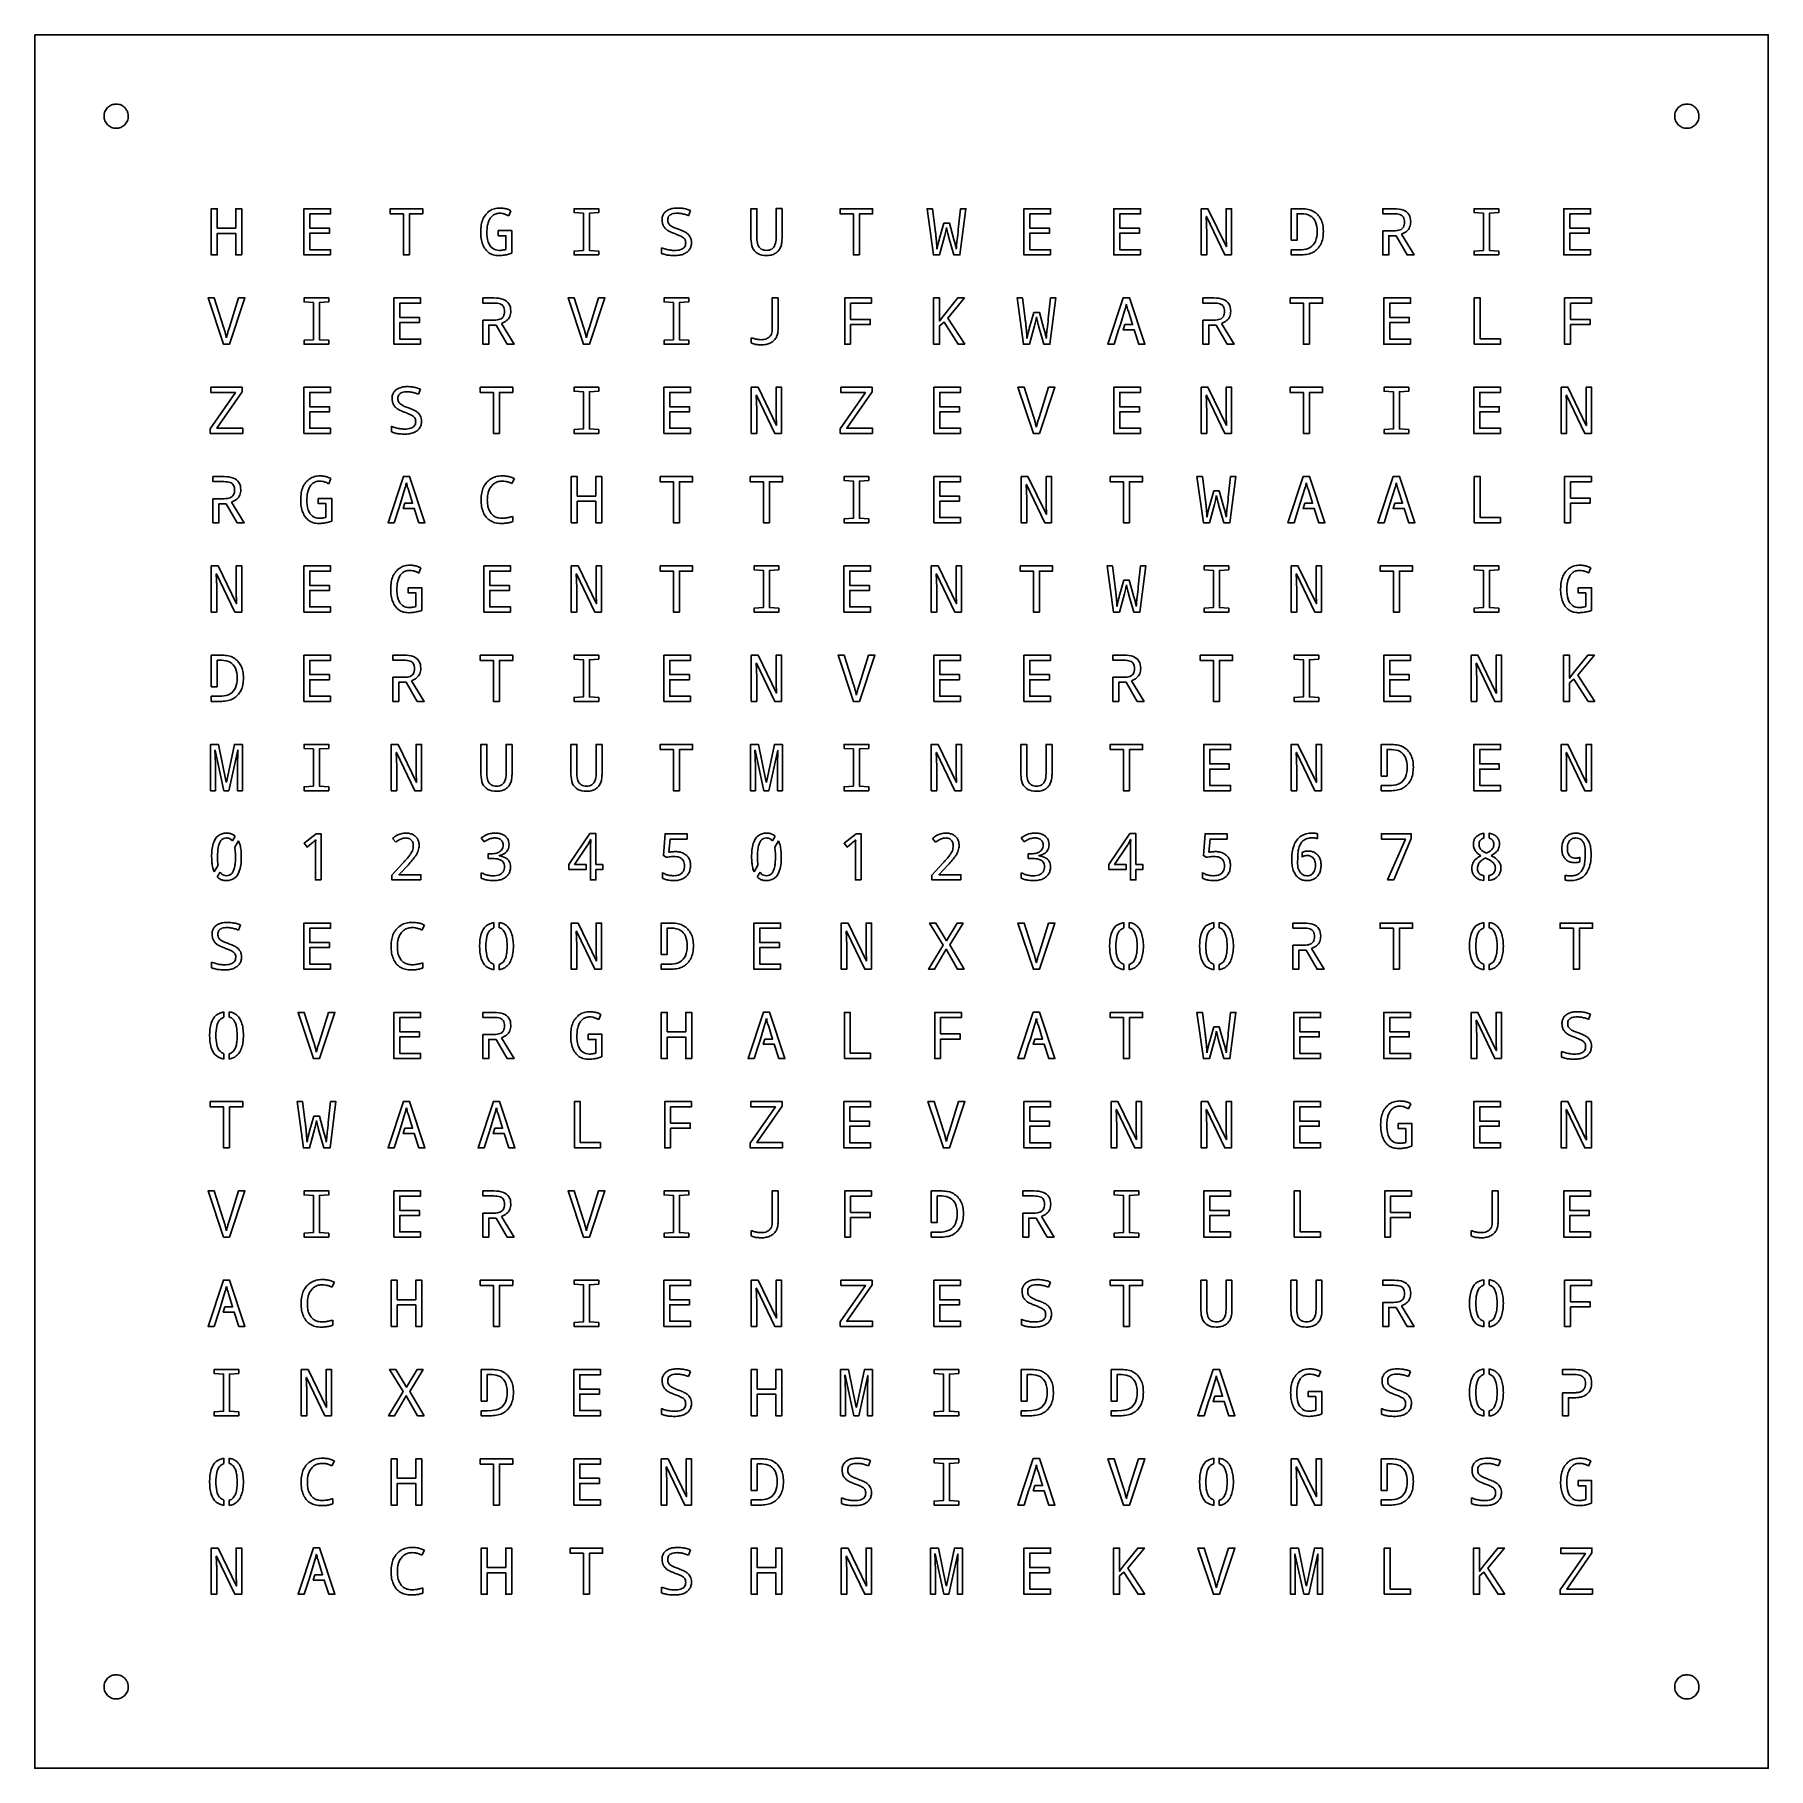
# Model space of a CAD drawing. Extents: x 0 to 500, y 0 to 500.
import ezdxf

# ---------------------------------------------------------------- set-up
doc = ezdxf.new("R2010")
doc.units = 0
doc.layers.add('Layer_1', color=7, linetype='CONTINUOUS')
doc.layers.add('letters', color=7, linetype='CONTINUOUS')

msp = doc.modelspace()

# ---------------------------------------------------------------- linework, layer by layer
at = {"layer": 'Layer_1', "color": 7}
msp.add_lwpolyline([(-0.000001, 500.00001), (500.000091, 500.00001), (500.000091, 0.000084), (-0.000001, 0.000084)], close=True, dxfattribs=at)
at = {"layer": 'Layer_1', "color": 1}
for points in [[(23.498581, 480.000082)], [(476.498561, 480.000082)], [(23.498581, 27.000075)], [(476.498561, 27.000075)]]:
    msp.add_lwpolyline(points, close=True, dxfattribs=at)
for points in [[(23.498581, 480.000082), (23.037688, 479.946899), (22.124107, 479.84148), (20.959886, 479.032796), (20.179797, 477.876541), (19.907909, 476.499201), (20.181074, 475.1265), (20.958494, 473.95996), (22.124874, 473.18258), (23.498164, 472.909415), (24.873277, 473.181265), (26.037826, 473.961505), (26.81591, 475.125165), (27.059636, 476.34801), (26.917954, 477.416237), (26.564458, 478.269933), (26.00204, 479.00431), (25.268587, 479.563045), (24.414884, 479.930278), (23.80486, 479.976749), (23.498581, 480.000082)], [(476.498561, 480.000082), (476.037667, 479.946899), (475.124087, 479.84148), (473.959865, 479.032796), (473.179777, 477.876541), (472.907888, 476.499201), (473.181053, 475.1265), (473.958473, 473.95996), (475.124854, 473.18258), (476.498143, 472.909415), (477.873256, 473.181265), (479.037806, 473.961505), (479.815889, 475.125165), (480.059615, 476.34801), (479.917934, 477.416237), (479.564437, 478.269933), (479.002019, 479.00431), (478.268566, 479.563045), (477.414863, 479.930278), (476.80484, 479.976749), (476.498561, 480.000082)], [(23.498581, 27.000075), (23.037688, 26.946892), (22.124107, 26.841473), (20.959886, 26.032789), (20.179797, 24.876534), (19.907909, 23.499194), (20.181074, 22.126493), (20.958494, 20.959954), (22.124874, 20.182573), (23.498164, 19.909408), (24.873277, 20.181259), (26.037826, 20.961499), (26.81591, 22.125158), (27.059636, 23.348003), (26.917954, 24.41623), (26.564458, 25.269927), (26.00204, 26.004303), (25.268587, 26.563038), (24.414884, 26.930271), (23.80486, 26.976743), (23.498581, 27.000075)], [(476.498561, 27.000075), (476.037667, 26.946892), (475.124087, 26.841473), (473.959865, 26.032789), (473.179777, 24.876534), (472.907888, 23.499194), (473.181053, 22.126493), (473.958473, 20.959954), (475.124854, 20.182573), (476.498143, 19.909408), (477.873256, 20.181259), (479.037806, 20.961499), (479.815889, 22.125158), (480.059615, 23.348003), (479.917934, 24.41623), (479.564437, 25.269927), (479.002019, 26.004303), (478.268566, 26.563038), (477.414863, 26.930271), (476.80484, 26.976743), (476.498561, 27.000075)]]:
    msp.add_open_spline(points, degree=3, knots=[0, 0, 0, 0, 1.373811, 2.723158, 4.096969, 5.47078, 6.820127, 8.193939, 9.56775, 10.917097, 12.290908, 13.664719, 15.014066, 16.387877, 17.304089, 18.212719, 19.128931, 20.045144, 20.953774, 21.869986, 21.869986, 21.869986, 21.869986], dxfattribs=at)
at = {"layer": 'letters', "color": 1}
for points in [[(59.717895, 436.48643), (58.005128, 436.48643), (58.005128, 442.701032), (52.647003, 442.701032), (52.647003, 436.48643), (50.934236, 436.48643), (50.934236, 449.80864), (52.647003, 449.80864), (52.647003, 444.195451), (58.005128, 444.195451), (58.005128, 449.80864), (59.717895, 449.80864)], [(85.352628, 436.48643), (77.640595, 436.48643), (77.640595, 449.80864), (85.352628, 449.80864), (85.352628, 448.31422), (79.344205, 448.31422), (79.344205, 444.195451), (84.995419, 444.195451), (84.995419, 442.719256), (79.344205, 442.719256), (79.344205, 437.980849), (85.352628, 437.980849)], [(108.0839, 436.48643), (106.371133, 436.48643), (106.371133, 448.31422), (102.542594, 448.31422), (102.542594, 449.80864), (111.903282, 449.80864), (111.903282, 448.31422), (108.0839, 448.31422)], [(162.68731, 436.48643), (155.579784, 436.48643), (155.579784, 437.607247), (158.281743, 437.789492), (158.281743, 448.505577), (155.579784, 448.687825), (155.579784, 449.80864), (162.68731, 449.80864), (162.68731, 448.687825), (159.99451, 448.505577), (159.99451, 437.789492), (162.68731, 437.607247)], [(237.860414, 436.48643), (236.147644, 436.48643), (236.147644, 448.31422), (232.319108, 448.31422), (232.319108, 449.80864), (241.679793, 449.80864), (241.679793, 448.31422), (237.860414, 448.31422)], [(292.995059, 436.48643), (285.28301, 436.48643), (285.28301, 449.80864), (292.995059, 449.80864), (292.995059, 448.31422), (286.986636, 448.31422), (286.986636, 444.195451), (292.637845, 444.195451), (292.637845, 442.719256), (286.986636, 442.719256), (286.986636, 437.980849), (292.995059, 437.980849)], [(318.950366, 436.48643), (311.238318, 436.48643), (311.238318, 449.80864), (318.950366, 449.80864), (318.950366, 448.31422), (312.941944, 448.31422), (312.941944, 444.195451), (318.593152, 444.195451), (318.593152, 442.719256), (312.941944, 442.719256), (312.941944, 437.980849), (318.950366, 437.980849)], [(422.24034, 436.48643), (415.132811, 436.48643), (415.132811, 437.607247), (417.834762, 437.789492), (417.834762, 448.505577), (415.132811, 448.687825), (415.132811, 449.80864), (422.24034, 449.80864), (422.24034, 448.687825), (419.547543, 448.505577), (419.547543, 437.789492), (422.24034, 437.607247)], [(448.726878, 436.48643), (441.014829, 436.48643), (441.014829, 449.80864), (448.726878, 449.80864), (448.726878, 448.31422), (442.718455, 448.31422), (442.718455, 444.195451), (448.36969, 444.195451), (448.36969, 442.719256), (442.718455, 442.719256), (442.718455, 437.980849), (448.726878, 437.980849)], [(180.765712, 436.932935)], [(365.411253, 437.953515)], [(365.411253, 436.48643)], [(84.821398, 410.732832), (77.713869, 410.732832), (77.713869, 411.853647), (80.415829, 412.035895), (80.415829, 422.75198), (77.713869, 422.934228), (77.713869, 424.055042), (84.821398, 424.055042), (84.821398, 422.934228), (82.128598, 422.75198), (82.128598, 412.035895), (84.821398, 411.853647)], [(111.307933, 410.732832), (103.595903, 410.732832), (103.595903, 424.055042), (111.307933, 424.055042), (111.307933, 422.560623), (105.29951, 422.560623), (105.29951, 418.441854), (110.950727, 418.441854), (110.950727, 416.965659), (105.29951, 416.965659), (105.29951, 412.227255), (111.307933, 412.227255)], [(188.642612, 410.732832), (181.535086, 410.732832), (181.535086, 411.853647), (184.237043, 412.035895), (184.237043, 422.75198), (181.535086, 422.934228), (181.535086, 424.055042), (188.642612, 424.055042), (188.642612, 422.934228), (185.94981, 422.75198), (185.94981, 412.035895), (188.642612, 411.853647)], [(235.323319, 410.732832), (233.619712, 410.732832), (233.619712, 424.055042), (241.322585, 424.055042), (241.322585, 422.560623), (235.323319, 422.560623), (235.323319, 417.858665), (240.974536, 417.858665), (240.974536, 416.364248), (235.323319, 416.364248)], [(268.312874, 410.732832), (266.380304, 410.732832), (262.258667, 417.093231), (260.976383, 416.054429), (260.976383, 410.732832), (259.272773, 410.732832), (259.272773, 424.055042), (260.976383, 424.055042), (260.976383, 417.393937), (262.084645, 418.924806), (266.233751, 424.055042), (268.148012, 424.055042), (263.37609, 418.250497)], [(367.636928, 410.732832), (365.924174, 410.732832), (365.924174, 422.560623), (362.095627, 422.560623), (362.095627, 424.055042), (371.45632, 424.055042), (371.45632, 422.560623), (367.636928, 422.560623)], [(396.816289, 410.732832), (389.10424, 410.732832), (389.10424, 424.055042), (396.816289, 424.055042), (396.816289, 422.560623), (390.80784, 422.560623), (390.80784, 418.441854), (396.459075, 418.441854), (396.459075, 416.965659), (390.80784, 416.965659), (390.80784, 412.227255), (396.816289, 412.227255)], [(415.206101, 410.732832), (415.206101, 424.055042), (416.918828, 424.055042), (416.918828, 412.245479), (422.734952, 412.245479), (422.734952, 410.732832)], [(442.965761, 410.732832), (441.262135, 410.732832), (441.262135, 424.055042), (448.965029, 424.055042), (448.965029, 422.560623), (442.965761, 422.560623), (442.965761, 417.858665), (448.616996, 417.858665), (448.616996, 416.364248), (442.965761, 416.364248)], [(206.684377, 411.088213)], [(59.99267, 384.979235), (50.631984, 384.979235), (50.631984, 386.300525), (57.895217, 396.788801), (50.824328, 396.788801), (50.824328, 398.301448), (59.809486, 398.301448), (59.809486, 396.980159), (52.546255, 386.491882), (59.99267, 386.491882)], [(85.352628, 384.979235), (77.640595, 384.979235), (77.640595, 398.301448), (85.352628, 398.301448), (85.352628, 396.807026), (79.344205, 396.807026), (79.344205, 392.688257), (84.995419, 392.688257), (84.995419, 391.212062), (79.344205, 391.212062), (79.344205, 386.473658), (85.352628, 386.473658)], [(134.039203, 384.979235), (132.326436, 384.979235), (132.326436, 396.807026), (128.497896, 396.807026), (128.497896, 398.301448), (137.858582, 398.301448), (137.858582, 396.807026), (134.039203, 396.807026)], [(162.68731, 384.979235), (155.579784, 384.979235), (155.579784, 386.10005), (158.281743, 386.2823), (158.281743, 396.998383), (155.579784, 397.180631), (155.579784, 398.301448), (162.68731, 398.301448), (162.68731, 397.180631), (159.99451, 396.998383), (159.99451, 386.2823), (162.68731, 386.10005)], [(189.173845, 384.979235), (181.461812, 384.979235), (181.461812, 398.301448), (189.173845, 398.301448), (189.173845, 396.807026), (183.165419, 396.807026), (183.165419, 392.688257), (188.816636, 392.688257), (188.816636, 391.212062), (183.165419, 391.212062), (183.165419, 386.473658), (189.173845, 386.473658)], [(241.679793, 384.979235), (232.319108, 384.979235), (232.319108, 386.300525), (239.582341, 396.788801), (232.511449, 396.788801), (232.511449, 398.301448), (241.496609, 398.301448), (241.496609, 396.980159), (234.233376, 386.491882), (241.679793, 386.491882)], [(267.039751, 384.979235), (259.327732, 384.979235), (259.327732, 398.301448), (267.039751, 398.301448), (267.039751, 396.807026), (261.031339, 396.807026), (261.031339, 392.688257), (266.682538, 392.688257), (266.682538, 391.212062), (261.031339, 391.212062), (261.031339, 386.473658), (267.039751, 386.473658)], [(318.950366, 384.979235), (311.238318, 384.979235), (311.238318, 398.301448), (318.950366, 398.301448), (318.950366, 396.807026), (312.941944, 396.807026), (312.941944, 392.688257), (318.593152, 392.688257), (318.593152, 391.212062), (312.941944, 391.212062), (312.941944, 386.473658), (318.950366, 386.473658)], [(367.636928, 384.979235), (365.924174, 384.979235), (365.924174, 396.807026), (362.095627, 396.807026), (362.095627, 398.301448), (371.45632, 398.301448), (371.45632, 396.807026), (367.636928, 396.807026)], [(396.285059, 384.979235), (389.17753, 384.979235), (389.17753, 386.10005), (391.879481, 386.2823), (391.879481, 396.998383), (389.17753, 397.180631), (389.17753, 398.301448), (396.285059, 398.301448), (396.285059, 397.180631), (393.592262, 396.998383), (393.592262, 386.2823), (396.285059, 386.10005)], [(422.77157, 384.979235), (415.059521, 384.979235), (415.059521, 398.301448), (422.77157, 398.301448), (422.77157, 396.807026), (416.763121, 396.807026), (416.763121, 392.688257), (422.414382, 392.688257), (422.414382, 391.212062), (416.763121, 391.212062), (416.763121, 386.473658), (422.77157, 386.473658)], [(102.899803, 385.425741)], [(163.539114, 359.225641), (161.826347, 359.225641), (161.826347, 365.44024), (156.468225, 365.44024), (156.468225, 359.225641), (154.755458, 359.225641), (154.755458, 372.547851), (156.468225, 372.547851), (156.468225, 366.93466), (161.826347, 366.93466), (161.826347, 372.547851), (163.539114, 372.547851)], [(185.94981, 359.225641), (184.237043, 359.225641), (184.237043, 371.053429), (180.408503, 371.053429), (180.408503, 372.547851), (189.769192, 372.547851), (189.769192, 371.053429), (185.94981, 371.053429)], [(211.905114, 359.225641), (210.192345, 359.225641), (210.192345, 371.053429), (206.363805, 371.053429), (206.363805, 372.547851), (215.724491, 372.547851), (215.724491, 371.053429), (211.905114, 371.053429)], [(240.553214, 359.225641), (233.445685, 359.225641), (233.445685, 360.346456), (236.147644, 360.528703), (236.147644, 371.244789), (233.445685, 371.427034), (233.445685, 372.547851), (240.553214, 372.547851), (240.553214, 371.427034), (237.860414, 371.244789), (237.860414, 360.528703), (240.553214, 360.346456)], [(267.039751, 359.225641), (259.327732, 359.225641), (259.327732, 372.547851), (267.039751, 372.547851), (267.039751, 371.053429), (261.031339, 371.053429), (261.031339, 366.93466), (266.682538, 366.93466), (266.682538, 365.458465), (261.031339, 365.458465), (261.031339, 360.72006), (267.039751, 360.72006)], [(315.726339, 359.225641), (314.013559, 359.225641), (314.013559, 371.053429), (310.185012, 371.053429), (310.185012, 372.547851), (319.545732, 372.547851), (319.545732, 371.053429), (315.726339, 371.053429)], [(415.206101, 359.225641), (415.206101, 372.547851), (416.918828, 372.547851), (416.918828, 360.738285), (422.734952, 360.738285), (422.734952, 359.225641)], [(442.965761, 359.225641), (441.262135, 359.225641), (441.262135, 372.547851), (448.965029, 372.547851), (448.965029, 371.053429), (442.965761, 371.053429), (442.965761, 366.351473), (448.616996, 366.351473), (448.616996, 364.857051), (442.965761, 364.857051)], [(137.858582, 361.057216)], [(85.352628, 333.472044), (77.640595, 333.472044), (77.640595, 346.794251), (85.352628, 346.794251), (85.352628, 345.299834), (79.344205, 345.299834), (79.344205, 341.181065), (84.995419, 341.181065), (84.995419, 339.70487), (79.344205, 339.70487), (79.344205, 334.966463), (85.352628, 334.966463)], [(137.263235, 333.472044), (129.551202, 333.472044), (129.551202, 346.794251), (137.263235, 346.794251), (137.263235, 345.299834), (131.25481, 345.299834), (131.25481, 341.181065), (136.906026, 341.181065), (136.906026, 339.70487), (131.25481, 339.70487), (131.25481, 334.966463), (137.263235, 334.966463)], [(185.94981, 333.472044), (184.237043, 333.472044), (184.237043, 345.299834), (180.408503, 345.299834), (180.408503, 346.794251), (189.769192, 346.794251), (189.769192, 345.299834), (185.94981, 345.299834)], [(214.597914, 333.472044), (207.490385, 333.472044), (207.490385, 334.592858), (210.192345, 334.775106), (210.192345, 345.491191), (207.490385, 345.673436), (207.490385, 346.794251), (214.597914, 346.794251), (214.597914, 345.673436), (211.905114, 345.491191), (211.905114, 334.775106), (214.597914, 334.592858)], [(241.084447, 333.472044), (233.372411, 333.472044), (233.372411, 346.794251), (241.084447, 346.794251), (241.084447, 345.299834), (235.076021, 345.299834), (235.076021, 341.181065), (240.727238, 341.181065), (240.727238, 339.70487), (235.076021, 339.70487), (235.076021, 334.966463), (241.084447, 334.966463)], [(289.771032, 333.472044), (288.058251, 333.472044), (288.058251, 345.299834), (284.229704, 345.299834), (284.229704, 346.794251), (293.590424, 346.794251), (293.590424, 345.299834), (289.771032, 345.299834)], [(344.37447, 333.472044), (337.266941, 333.472044), (337.266941, 334.592858), (339.968866, 334.775106), (339.968866, 345.491191), (337.266941, 345.673436), (337.266941, 346.794251), (344.37447, 346.794251), (344.37447, 345.673436), (341.681647, 345.491191), (341.681647, 334.775106), (344.37447, 334.592858)], [(393.592262, 333.472044), (391.879481, 333.472044), (391.879481, 345.299834), (388.050934, 345.299834), (388.050934, 346.794251), (397.411628, 346.794251), (397.411628, 345.299834), (393.592262, 345.299834)], [(422.24034, 333.472044), (415.132811, 333.472044), (415.132811, 334.592858), (417.834762, 334.775106), (417.834762, 345.491191), (415.132811, 345.673436), (415.132811, 346.794251), (422.24034, 346.794251), (422.24034, 345.673436), (419.547543, 345.491191), (419.547543, 334.775106), (422.24034, 334.592858)], [(85.352628, 307.718447), (77.640595, 307.718447), (77.640595, 321.040654), (85.352628, 321.040654), (85.352628, 319.546237), (79.344205, 319.546237), (79.344205, 315.427468), (84.995419, 315.427468), (84.995419, 313.951273), (79.344205, 313.951273), (79.344205, 309.212866), (85.352628, 309.212866)], [(134.039203, 307.718447), (132.326436, 307.718447), (132.326436, 319.546237), (128.497896, 319.546237), (128.497896, 321.040654), (137.858582, 321.040654), (137.858582, 319.546237), (134.039203, 319.546237)], [(162.68731, 307.718447), (155.579784, 307.718447), (155.579784, 308.839261), (158.281743, 309.021509), (158.281743, 319.737594), (155.579784, 319.919839), (155.579784, 321.040654), (162.68731, 321.040654), (162.68731, 319.919839), (159.99451, 319.737594), (159.99451, 309.021509), (162.68731, 308.839261)], [(189.173845, 307.718447), (181.461812, 307.718447), (181.461812, 321.040654), (189.173845, 321.040654), (189.173845, 319.546237), (183.165419, 319.546237), (183.165419, 315.427468), (188.816636, 315.427468), (188.816636, 313.951273), (183.165419, 313.951273), (183.165419, 309.212866), (189.173845, 309.212866)], [(267.039751, 307.718447), (259.327732, 307.718447), (259.327732, 321.040654), (267.039751, 321.040654), (267.039751, 319.546237), (261.031339, 319.546237), (261.031339, 315.427468), (266.682538, 315.427468), (266.682538, 313.951273), (261.031339, 313.951273), (261.031339, 309.212866), (267.039751, 309.212866)], [(292.995059, 307.718447), (285.28301, 307.718447), (285.28301, 321.040654), (292.995059, 321.040654), (292.995059, 319.546237), (286.986636, 319.546237), (286.986636, 315.427468), (292.637845, 315.427468), (292.637845, 313.951273), (286.986636, 313.951273), (286.986636, 309.212866), (292.995059, 309.212866)], [(341.681647, 307.718447), (339.968866, 307.718447), (339.968866, 319.546237), (336.140319, 319.546237), (336.140319, 321.040654), (345.501039, 321.040654), (345.501039, 319.546237), (341.681647, 319.546237)], [(370.329751, 307.718447), (363.222222, 307.718447), (363.222222, 308.839261), (365.924174, 309.021509), (365.924174, 319.737594), (363.222222, 319.919839), (363.222222, 321.040654), (370.329751, 321.040654), (370.329751, 319.919839), (367.636928, 319.737594), (367.636928, 309.021509), (370.329751, 308.839261)], [(396.816289, 307.718447), (389.10424, 307.718447), (389.10424, 321.040654), (396.816289, 321.040654), (396.816289, 319.546237), (390.80784, 319.546237), (390.80784, 315.427468), (396.459075, 315.427468), (396.459075, 313.951273), (390.80784, 313.951273), (390.80784, 309.212866), (396.816289, 309.212866)], [(450, 307.718447), (448.067404, 307.718447), (443.945777, 314.078845), (442.663501, 313.04004), (442.663501, 307.718447), (440.959901, 307.718447), (440.959901, 321.040654), (442.663501, 321.040654), (442.663501, 314.379552), (443.771761, 315.91042), (447.920877, 321.040654), (449.835138, 321.040654), (445.063192, 315.236111)], [(53.94761, 309.185529)], [(53.94761, 307.718447)], [(84.821398, 281.96485), (77.713869, 281.96485), (77.713869, 283.085664), (80.415829, 283.267909), (80.415829, 293.983997), (77.713869, 294.166242), (77.713869, 295.287057), (84.821398, 295.287057), (84.821398, 294.166242), (82.128598, 293.983997), (82.128598, 283.267909), (84.821398, 283.085664)], [(185.94981, 281.96485), (184.237043, 281.96485), (184.237043, 293.792637), (180.408503, 293.792637), (180.408503, 295.287057), (189.769192, 295.287057), (189.769192, 293.792637), (185.94981, 293.792637)], [(240.553214, 281.96485), (233.445685, 281.96485), (233.445685, 283.085664), (236.147644, 283.267909), (236.147644, 293.983997), (233.445685, 294.166242), (233.445685, 295.287057), (240.553214, 295.287057), (240.553214, 294.166242), (237.860414, 293.983997), (237.860414, 283.267909), (240.553214, 283.085664)], [(315.726339, 281.96485), (314.013559, 281.96485), (314.013559, 293.792637), (310.185012, 293.792637), (310.185012, 295.287057), (319.545732, 295.287057), (319.545732, 293.792637), (315.726339, 293.792637)], [(344.905674, 281.96485), (337.193625, 281.96485), (337.193625, 295.287057), (344.905674, 295.287057), (344.905674, 293.792637), (338.897251, 293.792637), (338.897251, 289.673871), (344.548486, 289.673871), (344.548486, 288.197676), (338.897251, 288.197676), (338.897251, 283.459272), (344.905674, 283.459272)], [(422.77157, 281.96485), (415.059521, 281.96485), (415.059521, 295.287057), (422.77157, 295.287057), (422.77157, 293.792637), (416.763121, 293.792637), (416.763121, 289.673871), (422.414382, 289.673871), (422.414382, 288.197676), (416.763121, 288.197676), (416.763121, 283.459272), (422.77157, 283.459272)], [(391.36656, 283.431932)], [(391.36656, 281.96485)], [(418.137023, 271.10078)], [(390.175882, 256.211252), (395.332479, 268.020818), (388.426484, 268.020818), (388.426484, 269.533462), (397.036105, 269.533462), (397.036105, 268.212176), (391.952745, 256.211252)], [(133.920132, 263.227738)], [(289.651943, 263.227738)], [(364.293811, 262.999932)], [(181.049647, 256.74888)], [(336.78151, 256.74888)], [(85.352628, 230.457661), (77.640595, 230.457661), (77.640595, 243.779865), (85.352628, 243.779865), (85.352628, 242.285443), (79.344205, 242.285443), (79.344205, 238.166677), (84.995419, 238.166677), (84.995419, 236.690479), (79.344205, 236.690479), (79.344205, 231.95208), (85.352628, 231.95208)], [(215.129144, 230.457661), (207.417112, 230.457661), (207.417112, 243.779865), (215.129144, 243.779865), (215.129144, 242.285443), (209.120721, 242.285443), (209.120721, 238.166677), (214.771936, 238.166677), (214.771936, 236.690479), (209.120721, 236.690479), (209.120721, 231.95208), (215.129144, 231.95208)], [(268.093058, 230.457661), (266.160488, 230.457661), (262.908971, 236.243979), (259.556708, 230.457661), (257.825624, 230.457661), (261.974732, 237.419467), (258.109559, 243.779865), (259.932236, 243.779865), (262.963925, 238.686078), (266.023116, 243.779865), (267.772489, 243.779865), (263.907323, 237.474141)], [(393.592262, 230.457661), (391.879481, 230.457661), (391.879481, 242.285443), (388.050934, 242.285443), (388.050934, 243.779865), (397.411628, 243.779865), (397.411628, 242.285443), (393.592262, 242.285443)], [(445.50285, 230.457661), (443.79007, 230.457661), (443.79007, 242.285443), (439.961523, 242.285443), (439.961523, 243.779865), (449.322243, 243.779865), (449.322243, 242.285443), (445.50285, 242.285443)], [(50.989193, 230.904145)], [(111.903282, 232.289239)], [(132.463823, 231.860931)], [(183.724129, 231.924722)], [(183.724129, 230.457661)], [(314.150931, 231.860931)], [(340.106265, 231.860931)], [(417.972134, 231.860931)], [(111.307933, 204.704071), (103.595903, 204.704071), (103.595903, 218.026266), (111.307933, 218.026266), (111.307933, 216.531846), (105.29951, 216.531846), (105.29951, 212.413077), (110.950727, 212.413077), (110.950727, 210.936887), (105.29951, 210.936887), (105.29951, 206.198491), (111.307933, 206.198491)], [(189.494414, 204.704071), (187.78165, 204.704071), (187.78165, 210.918658), (182.423525, 210.918658), (182.423525, 204.704071), (180.710758, 204.704071), (180.710758, 218.026266), (182.423525, 218.026266), (182.423525, 212.413077), (187.78165, 212.413077), (187.78165, 218.026266), (189.494414, 218.026266)], [(233.518959, 204.704071), (233.518959, 218.026266), (235.231728, 218.026266), (235.231728, 206.216721), (241.04781, 206.216721), (241.04781, 204.704071)], [(261.278635, 204.704071), (259.575027, 204.704071), (259.575027, 218.026266), (267.277903, 218.026266), (267.277903, 216.531846), (261.278635, 216.531846), (261.278635, 211.829883), (266.929844, 211.829883), (266.929844, 210.335463), (261.278635, 210.335463)], [(315.726339, 204.704071), (314.013559, 204.704071), (314.013559, 216.531846), (310.185012, 216.531846), (310.185012, 218.026266), (319.545732, 218.026266), (319.545732, 216.531846), (315.726339, 216.531846)], [(370.860955, 204.704071), (363.148933, 204.704071), (363.148933, 218.026266), (370.860955, 218.026266), (370.860955, 216.531846), (364.852532, 216.531846), (364.852532, 212.413077), (370.503767, 212.413077), (370.503767, 210.936887), (364.852532, 210.936887), (364.852532, 206.198491), (370.860955, 206.198491)], [(396.816289, 204.704071), (389.10424, 204.704071), (389.10424, 218.026266), (396.816289, 218.026266), (396.816289, 216.531846), (390.80784, 216.531846), (390.80784, 212.413077), (396.459075, 212.413077), (396.459075, 210.936887), (390.80784, 210.936887), (390.80784, 206.198491), (396.816289, 206.198491)], [(54.597911, 206.107342)], [(440.318763, 205.150556)], [(56.173293, 178.950482), (54.460524, 178.950482), (54.460524, 190.77823), (50.631984, 190.77823), (50.631984, 192.27265), (59.99267, 192.27265), (59.99267, 190.77823), (56.173293, 190.77823)], [(155.653057, 178.950482), (155.653057, 192.27265), (157.365824, 192.27265), (157.365824, 180.463105), (163.181906, 180.463105), (163.181906, 178.950482)], [(183.412717, 178.950482), (181.709108, 178.950482), (181.709108, 192.27265), (189.411983, 192.27265), (189.411983, 190.77823), (183.412717, 190.77823), (183.412717, 186.076294), (189.063934, 186.076294), (189.063934, 184.581874), (183.412717, 184.581874)], [(215.724491, 178.950482), (206.363805, 178.950482), (206.363805, 180.271732), (213.627039, 190.760027), (206.55615, 190.760027), (206.55615, 192.27265), (215.541307, 192.27265), (215.541307, 190.9514), (208.278076, 180.463105), (215.724491, 180.463105)], [(241.084447, 178.950482), (233.372411, 178.950482), (233.372411, 192.27265), (241.084447, 192.27265), (241.084447, 190.77823), (235.076021, 190.77823), (235.076021, 186.659488), (240.727238, 186.659488), (240.727238, 185.183272), (235.076021, 185.183272), (235.076021, 180.444875), (241.084447, 180.444875)], [(292.995059, 178.950482), (285.28301, 178.950482), (285.28301, 192.27265), (292.995059, 192.27265), (292.995059, 190.77823), (286.986636, 190.77823), (286.986636, 186.659488), (292.637845, 186.659488), (292.637845, 185.183272), (286.986636, 185.183272), (286.986636, 180.444875), (292.995059, 180.444875)], [(370.860955, 178.950482), (363.148933, 178.950482), (363.148933, 192.27265), (370.860955, 192.27265), (370.860955, 190.77823), (364.852532, 190.77823), (364.852532, 186.659488), (370.503767, 186.659488), (370.503767, 185.183272), (364.852532, 185.183272), (364.852532, 180.444875), (370.860955, 180.444875)], [(422.77157, 178.950482), (415.059521, 178.950482), (415.059521, 192.27265), (422.77157, 192.27265), (422.77157, 190.77823), (416.763121, 190.77823), (416.763121, 186.659488), (422.414382, 186.659488), (422.414382, 185.183272), (416.763121, 185.183272), (416.763121, 180.444875), (422.77157, 180.444875)], [(84.821398, 153.196867), (77.713869, 153.196867), (77.713869, 154.317695), (80.415829, 154.49994), (80.415829, 165.216014), (77.713869, 165.398259), (77.713869, 166.519061), (84.821398, 166.519061), (84.821398, 165.398259), (82.128598, 165.216014), (82.128598, 154.49994), (84.821398, 154.317695)], [(111.307933, 153.196867), (103.595903, 153.196867), (103.595903, 166.519061), (111.307933, 166.519061), (111.307933, 165.024641), (105.29951, 165.024641), (105.29951, 160.905872), (110.950727, 160.905872), (110.950727, 159.429683), (105.29951, 159.429683), (105.29951, 154.691286), (111.307933, 154.691286)], [(188.642612, 153.196867), (181.535086, 153.196867), (181.535086, 154.317695), (184.237043, 154.49994), (184.237043, 165.216014), (181.535086, 165.398259), (181.535086, 166.519061), (188.642612, 166.519061), (188.642612, 165.398259), (185.94981, 165.216014), (185.94981, 154.49994), (188.642612, 154.317695)], [(235.323319, 153.196867), (233.619712, 153.196867), (233.619712, 166.519061), (241.322585, 166.519061), (241.322585, 165.024641), (235.323319, 165.024641), (235.323319, 160.322704), (240.974536, 160.322704), (240.974536, 158.828285), (235.323319, 158.828285)], [(318.419136, 153.196867), (311.311581, 153.196867), (311.311581, 154.317695), (314.013559, 154.49994), (314.013559, 165.216014), (311.311581, 165.398259), (311.311581, 166.519061), (318.419136, 166.519061), (318.419136, 165.398259), (315.726339, 165.216014), (315.726339, 154.49994), (318.419136, 154.317695)], [(344.905674, 153.196867), (337.193625, 153.196867), (337.193625, 166.519061), (344.905674, 166.519061), (344.905674, 165.024641), (338.897251, 165.024641), (338.897251, 160.905872), (344.548486, 160.905872), (344.548486, 159.429683), (338.897251, 159.429683), (338.897251, 154.691286), (344.905674, 154.691286)], [(363.295486, 153.196867), (363.295486, 166.519061), (365.008239, 166.519061), (365.008239, 154.709516), (370.824337, 154.709516), (370.824337, 153.196867)], [(391.055146, 153.196867), (389.351546, 153.196867), (389.351546, 166.519061), (397.054414, 166.519061), (397.054414, 165.024641), (391.055146, 165.024641), (391.055146, 160.322704), (396.706355, 160.322704), (396.706355, 158.828285), (391.055146, 158.828285)], [(448.726878, 153.196867), (441.014829, 153.196867), (441.014829, 166.519061), (448.726878, 166.519061), (448.726878, 165.024641), (442.718455, 165.024641), (442.718455, 160.905872), (448.36969, 160.905872), (448.36969, 159.429683), (442.718455, 159.429683), (442.718455, 154.691286), (448.726878, 154.691286)], [(206.684377, 153.552255)], [(261.590049, 154.663955)], [(261.590049, 153.196867)], [(414.326811, 153.552255)], [(111.628505, 127.443251), (109.915738, 127.443251), (109.915738, 133.657864), (104.557616, 133.657864), (104.557616, 127.443251), (102.844846, 127.443251), (102.844846, 140.765472), (104.557616, 140.765472), (104.557616, 135.152283), (109.915738, 135.152283), (109.915738, 140.765472), (111.628505, 140.765472)], [(134.039203, 127.443251), (132.326436, 127.443251), (132.326436, 139.271052), (128.497896, 139.271052), (128.497896, 140.765472), (137.858582, 140.765472), (137.858582, 139.271052), (134.039203, 139.271052)], [(162.68731, 127.443251), (155.579784, 127.443251), (155.579784, 128.564105), (158.281743, 128.746324), (158.281743, 139.462425), (155.579784, 139.64467), (155.579784, 140.765472), (162.68731, 140.765472), (162.68731, 139.64467), (159.99451, 139.462425), (159.99451, 128.746324), (162.68731, 128.564105)], [(189.173845, 127.443251), (181.461812, 127.443251), (181.461812, 140.765472), (189.173845, 140.765472), (189.173845, 139.271052), (183.165419, 139.271052), (183.165419, 135.152283), (188.816636, 135.152283), (188.816636, 133.676094), (183.165419, 133.676094), (183.165419, 128.937671), (189.173845, 128.937671)], [(241.679793, 127.443251), (232.319108, 127.443251), (232.319108, 128.764554), (239.582341, 139.252822), (232.511449, 139.252822), (232.511449, 140.765472), (241.496609, 140.765472), (241.496609, 139.444169), (234.233376, 128.955927), (241.679793, 128.955927)], [(267.039751, 127.443251), (259.327732, 127.443251), (259.327732, 140.765472), (267.039751, 140.765472), (267.039751, 139.271052), (261.031339, 139.271052), (261.031339, 135.152283), (266.682538, 135.152283), (266.682538, 133.676094), (261.031339, 133.676094), (261.031339, 128.937671), (267.039751, 128.937671)], [(315.726339, 127.443251), (314.013559, 127.443251), (314.013559, 139.271052), (310.185012, 139.271052), (310.185012, 140.765472), (319.545732, 140.765472), (319.545732, 139.271052), (315.726339, 139.271052)], [(442.965761, 127.443251), (441.262135, 127.443251), (441.262135, 140.765472), (448.965029, 140.765472), (448.965029, 139.271052), (442.965761, 139.271052), (442.965761, 134.569115), (448.616996, 134.569115), (448.616996, 133.074696), (442.965761, 133.074696)], [(85.947978, 129.274856)], [(284.586945, 127.889762)], [(417.972134, 128.846575)], [(58.866093, 101.689662), (51.758564, 101.689662), (51.758564, 102.810463), (54.460524, 102.992735), (54.460524, 113.708836), (51.758564, 113.891081), (51.758564, 115.011883), (58.866093, 115.011883), (58.866093, 113.891081), (56.173293, 113.708836), (56.173293, 102.992735), (58.866093, 102.810463)], [(112.361239, 101.689662), (110.428651, 101.689662), (107.177142, 107.475994), (103.824879, 101.689662), (102.093795, 101.689662), (106.242903, 108.651458), (102.377729, 115.011883), (104.200407, 115.011883), (107.232095, 109.918098), (110.291264, 115.011883), (112.04067, 115.011883), (108.175494, 108.706147)], [(163.218545, 101.689662), (155.50651, 101.689662), (155.50651, 115.011882), (163.218545, 115.011882), (163.218545, 113.517463), (157.210117, 113.517463), (157.210117, 109.398694), (162.861337, 109.398694), (162.861337, 107.922504), (157.210117, 107.922504), (157.210117, 103.184081), (163.218545, 103.184081)], [(215.449716, 101.689662), (213.736949, 101.689662), (213.736949, 107.904275), (208.378825, 107.904275), (208.378825, 101.689662), (206.666058, 101.689662), (206.666058, 115.011882), (208.378825, 115.011882), (208.378825, 109.398694), (213.736949, 109.398694), (213.736949, 115.011882), (215.449716, 115.011882)], [(266.508548, 101.689662), (259.401003, 101.689662), (259.401003, 102.810463), (262.102965, 102.992735), (262.102965, 113.708836), (259.401003, 113.891081), (259.401003, 115.011883), (266.508548, 115.011883), (266.508548, 113.891081), (263.815729, 113.708836), (263.815729, 102.992735), (266.508548, 102.810463)], [(131.81352, 103.15675)], [(131.81352, 101.689662)], [(180.765712, 102.136173)], [(287.54533, 103.15675)], [(287.54533, 101.689662)], [(313.500638, 103.15675)], [(313.500638, 101.689662)], [(388.408148, 102.136173)], [(417.972134, 103.092959)], [(111.628505, 75.936073), (109.915738, 75.936073), (109.915738, 82.150685), (104.557616, 82.150685), (104.557616, 75.936073), (102.844846, 75.936073), (102.844846, 89.258293), (104.557616, 89.258293), (104.557616, 83.645105), (109.915738, 83.645105), (109.915738, 89.258293), (111.628505, 89.258293)], [(134.039203, 75.936073), (132.326436, 75.936073), (132.326436, 87.763874), (128.497896, 87.763874), (128.497896, 89.258293), (137.858582, 89.258293), (137.858582, 87.763874), (134.039203, 87.763874)], [(163.218545, 75.936073), (155.50651, 75.936073), (155.50651, 89.258293), (163.218545, 89.258293), (163.218545, 87.763874), (157.210117, 87.763874), (157.210117, 83.645105), (162.861337, 83.645105), (162.861337, 82.168889), (157.210117, 82.168889), (157.210117, 77.430492), (163.218545, 77.430492)], [(266.508548, 75.936073), (259.401003, 75.936073), (259.401003, 77.056874), (262.102965, 77.239146), (262.102965, 87.95522), (259.401003, 88.137465), (259.401003, 89.258293), (266.508548, 89.258293), (266.508548, 88.137465), (263.815729, 87.95522), (263.815729, 77.239146), (266.508548, 77.056874)], [(54.597911, 77.33937)], [(85.947978, 77.767651)], [(209.679432, 77.403161)], [(209.679432, 75.936073)], [(232.676314, 76.382584)], [(340.106265, 77.33937)], [(391.36656, 77.403161)], [(391.36656, 75.936073)], [(414.363429, 76.382584)], [(137.583807, 50.182484), (135.87104, 50.182484), (135.87104, 56.397096), (130.512915, 56.397096), (130.512915, 50.182484), (128.800148, 50.182484), (128.800148, 63.504678), (130.512915, 63.504678), (130.512915, 57.891516), (135.87104, 57.891516), (135.87104, 63.504678), (137.583807, 63.504678)], [(159.99451, 50.182484), (158.281743, 50.182484), (158.281743, 62.010258), (154.453204, 62.010258), (154.453204, 63.504678), (163.81389, 63.504678), (163.81389, 62.010258), (159.99451, 62.010258)], [(215.449716, 50.182484), (213.736949, 50.182484), (213.736949, 56.397096), (208.378825, 56.397096), (208.378825, 50.182484), (206.666058, 50.182484), (206.666058, 63.504678), (208.378825, 63.504678), (208.378825, 57.891516), (213.736949, 57.891516), (213.736949, 63.504678), (215.449716, 63.504678)], [(292.995059, 50.182484), (285.28301, 50.182484), (285.28301, 63.504678), (292.995059, 63.504678), (292.995059, 62.010258), (286.986636, 62.010258), (286.986636, 57.891516), (292.637845, 57.891516), (292.637845, 56.4153), (286.986636, 56.4153), (286.986636, 51.676903), (292.995059, 51.676903)], [(320.223489, 50.182484), (318.290892, 50.182484), (314.169266, 56.542882), (312.88699, 55.504075), (312.88699, 50.182484), (311.183364, 50.182484), (311.183364, 63.504678), (312.88699, 63.504678), (312.88699, 56.843607), (313.99525, 58.37446), (318.144366, 63.504678), (320.058627, 63.504678), (315.286681, 57.700143)], [(389.25082, 50.182484), (389.25082, 63.504678), (390.963547, 63.504678), (390.963547, 51.695106), (396.779671, 51.695106), (396.779671, 50.182484)], [(424.044692, 50.182484), (422.112096, 50.182484), (417.99047, 56.542882), (416.708193, 55.504075), (416.708193, 50.182484), (415.004568, 50.182484), (415.004568, 63.504678), (416.708193, 63.504678), (416.708193, 56.843607), (417.816427, 58.37446), (421.96557, 63.504678), (423.87983, 63.504678), (419.107885, 57.700143)], [(449.322243, 50.182484), (439.961523, 50.182484), (439.961523, 51.50376), (447.224785, 61.992055), (440.153875, 61.992055), (440.153875, 63.504678), (449.139045, 63.504678), (449.139045, 62.183401), (441.87581, 51.695106), (449.322243, 51.695106)], [(111.903282, 52.014035)], [(180.765712, 50.628994)]]:
    msp.add_lwpolyline(points, close=True, dxfattribs=at)
for points in [[(137.373146, 449.216338), (136.713682, 447.740143)], [(189.155525, 449.289236), (188.569338, 447.794816)], [(206.574467, 441.224834), (206.574467, 449.80864), (208.278076, 449.80864), (208.278076, 441.315959)], [(213.8377, 441.334184), (213.8377, 449.826864), (215.541307, 449.826864)], [(215.541307, 449.826864), (215.541307, 441.188388)], [(262.386897, 441.75335), (260.958065, 436.48643), (259.217819, 436.48643), (257.358504, 449.80864), (258.915564, 449.80864), (259.721575, 443.767173)], [(260.884792, 440.969691), (262.176239, 445.671646)], [(262.176239, 445.671646), (263.797412, 445.671646), (265.125491, 440.92413)], [(266.380304, 443.767173), (267.021442, 449.80864), (268.578515, 449.80864), (266.865735, 436.48643), (265.125491, 436.48643), (263.586751, 441.771577)], [(338.017961, 443.712499), (338.017961, 436.48643), (336.442606, 436.48643), (336.442606, 449.80864), (338.393511, 449.80864), (343.687506, 438.837409), (343.74246, 438.837409)], [(345.207934, 436.48643), (343.23872, 436.48643), (337.926362, 447.512334), (337.853099, 447.512334)], [(343.614243, 442.518784), (343.614243, 449.80864), (345.207934, 449.80864), (345.207934, 436.48643)], [(365.530315, 449.80865), (365.411253, 449.80865), (365.411253, 449.80865), (364.110667, 449.817752), (364.110667, 449.817752), (362.397887, 449.80865), (362.388732, 440.705436)], [(362.388732, 440.705436), (364.074022, 440.705436), (364.110667, 448.359781), (364.110667, 448.359781), (365.411253, 448.359781)], [(365.411253, 448.359781), (365.347118, 448.359781)], [(391.989389, 448.359781), (390.533096, 448.359781), (388.820316, 448.359781), (388.820316, 449.80864), (392.090169, 449.80864)], [(133.718631, 443.521139), (137.583807, 443.521139), (137.583807, 436.987609)], [(135.889357, 438.05375), (135.889357, 442.02672), (133.718631, 442.02672), (133.718631, 443.521139)], [(388.820316, 443.430017), (390.533096, 443.430017), (392.035189, 443.430017)], [(394.20591, 442.454998), (397.842105, 436.48643), (395.836246, 436.48643), (392.630528, 441.990268), (390.533096, 441.990268), (390.533096, 436.48643), (388.820316, 436.48643), (388.820316, 443.430017)], [(180.765712, 436.932935), (180.765712, 438.554926)], [(365.411253, 437.953515), (364.110667, 437.944413), (364.110667, 437.944413), (364.110667, 437.944413), (362.397887, 437.944413), (362.397887, 436.48644), (364.110667, 436.48644), (364.110667, 436.48644), (365.411253, 436.48644)], [(58.829453, 424.055042), (60.652133, 424.055042), (56.173293, 410.732832), (54.460524, 410.732832), (50.000001, 424.055042), (51.795201, 424.055042), (54.497161, 415.607923)], [(56.154974, 415.662599), (58.829453, 424.055042)], [(132.436343, 422.606184), (130.980034, 422.606184), (129.267268, 422.606184), (129.267268, 424.055042), (132.537097, 424.055042)], [(162.650675, 424.055042), (164.473353, 424.055042), (159.99451, 410.732832), (158.281743, 410.732832), (153.82122, 424.055042), (155.616421, 424.055042), (158.31838, 415.607923)], [(159.97619, 415.662599), (162.650675, 424.055042)], [(212.692803, 414.824264), (212.692803, 424.055042), (214.396413, 424.055042), (214.396413, 414.842489)], [(288.342202, 415.999755), (286.913346, 410.732832), (285.173129, 410.732832), (283.313823, 424.055042), (284.870843, 424.055042), (285.676896, 418.013576)], [(292.335585, 418.013576), (292.97675, 424.055042), (294.533796, 424.055042), (292.821042, 410.732832), (291.080799, 410.732832), (289.542061, 416.017977)], [(314.434881, 420.619698), (313.11596, 416.364248), (312.630529, 414.860713), (311.293298, 410.732832), (309.553028, 410.732832), (313.976941, 424.109716), (315.762958, 424.109716), (320.205179, 410.732832), (318.4466, 410.732832), (317.127705, 414.860713), (313.931141, 414.860713), (314.416572, 416.364248)], [(314.416572, 416.364248), (316.642274, 416.364248), (315.424079, 420.227868)], [(340.078801, 422.606184), (338.622481, 422.606184), (336.909728, 422.606184), (336.909728, 424.055042), (340.179554, 424.055042)], [(129.267268, 417.67642), (130.980034, 417.67642), (132.48214, 417.67642)], [(134.652867, 416.701404), (138.289064, 410.732832), (136.283203, 410.732832), (133.077487, 416.236674), (130.980034, 416.236674), (130.980034, 410.732832), (129.267268, 410.732832), (129.267268, 417.67642)], [(286.840083, 415.216094), (288.131541, 419.918049)], [(288.131541, 419.918049), (289.752696, 419.918049), (291.080799, 415.170533)], [(336.909728, 417.67642), (338.622481, 417.67642), (340.124574, 417.67642)], [(342.295295, 416.701404), (345.93149, 410.732832), (343.925631, 410.732832), (340.719939, 416.236674), (338.622481, 416.236674), (338.622481, 410.732832), (336.909728, 410.732832), (336.909728, 417.67642)], [(206.684377, 411.088213), (206.684377, 412.60086)], [(111.289616, 397.782044), (110.703426, 396.287622)], [(208.241437, 392.205305), (208.241437, 384.979235), (206.666058, 384.979235), (206.666058, 398.301448), (208.616965, 398.301448), (213.910974, 387.330214), (213.96593, 387.330214)], [(215.431399, 384.979235), (213.462174, 384.979235), (208.149849, 396.005142), (208.076575, 396.005142)], [(213.8377, 391.011592), (213.8377, 398.301448), (215.431399, 398.301448), (215.431399, 384.979235)], [(292.427184, 398.301448), (294.249872, 398.301448), (289.771032, 384.979235), (288.058251, 384.979235), (283.597747, 398.301448), (285.392945, 398.301448), (288.094923, 389.854326)], [(289.752696, 389.909), (292.427184, 398.301448)], [(338.017961, 392.205305), (338.017961, 384.979235), (336.442606, 384.979235), (336.442606, 398.301448), (338.393511, 398.301448), (343.687506, 387.330214), (343.74246, 387.330214)], [(345.207934, 384.979235), (343.23872, 384.979235), (337.926362, 396.005142), (337.853099, 396.005142)], [(343.614243, 391.011592), (343.614243, 398.301448), (345.207934, 398.301448), (345.207934, 384.979235)], [(441.839165, 392.205305), (441.839165, 384.979235), (440.263809, 384.979235), (440.263809, 398.301448), (442.214714, 398.301448), (447.508709, 387.330214), (447.56369, 387.330214)], [(449.029137, 384.979235), (447.059923, 384.979235), (441.747566, 396.005142), (441.674303, 396.005142)], [(447.435446, 391.011592), (447.435446, 398.301448), (449.029137, 398.301448), (449.029137, 384.979235)], [(102.899803, 385.425741), (102.899803, 387.047735)], [(54.570434, 371.09899), (53.114125, 371.09899), (51.401356, 371.09899), (51.401356, 372.547851), (54.671185, 372.547851)], [(85.462541, 371.955549), (84.803078, 370.479354)], [(106.792456, 369.112504), (105.473532, 364.857051), (104.988095, 363.353522), (103.650857, 359.225641), (101.91061, 359.225641), (106.334496, 372.602524), (108.120537, 372.602524), (112.562741, 359.225641), (110.804179, 359.225641), (109.485258, 363.353522), (106.288702, 363.353522), (106.774139, 364.857051)], [(138.371498, 371.955549), (137.657081, 370.534028)], [(286.107346, 366.451708), (286.107346, 359.225641), (284.531991, 359.225641), (284.531991, 372.547851), (286.482896, 372.547851), (291.776891, 361.57662), (291.831845, 361.57662)], [(293.297319, 359.225641), (291.328105, 359.225641), (286.015748, 370.251545), (285.942484, 370.251545)], [(291.703628, 365.257995), (291.703628, 372.547851), (293.297319, 372.547851), (293.297319, 359.225641)], [(340.252817, 364.492561), (338.823988, 359.225641), (337.083744, 359.225641), (335.224438, 372.547851), (336.78151, 372.547851), (337.587511, 366.506382)], [(344.246226, 366.506382), (344.887365, 372.547851), (346.444411, 372.547851), (344.731658, 359.225641), (342.991414, 359.225641), (341.452676, 364.510783)], [(366.345496, 369.112504), (365.026549, 364.857051), (364.541117, 363.353522), (363.203887, 359.225641), (361.463643, 359.225641), (365.887529, 372.602524), (367.673572, 372.602524), (372.115794, 359.225641), (370.357215, 359.225641), (369.038293, 363.353522), (365.84173, 363.353522), (366.327161, 364.857051)], [(392.300804, 369.112504), (390.981882, 364.857051), (390.496451, 363.353522), (389.159221, 359.225641), (387.41895, 359.225641), (391.842863, 372.602524), (393.628906, 372.602524), (398.071102, 359.225641), (396.312522, 359.225641), (394.993627, 363.353522), (391.797037, 363.353522), (392.282495, 364.857051)], [(51.401356, 366.169226), (53.114125, 366.169226), (54.616231, 366.169226)], [(56.786957, 365.19421), (60.423152, 359.225641), (58.417291, 359.225641), (55.211575, 364.72948), (53.114125, 364.72948), (53.114125, 359.225641), (51.401356, 359.225641), (51.401356, 366.169226)], [(81.808024, 366.260351), (85.673203, 366.260351), (85.673203, 359.726817)], [(83.97875, 360.792958), (83.97875, 364.765931), (81.808024, 364.765931), (81.808024, 366.260351)], [(106.774139, 364.857051), (108.999819, 364.857051), (107.781648, 368.720677)], [(338.750698, 363.708902), (340.042156, 368.410858)], [(340.042156, 368.410858), (341.663338, 368.410858), (342.991414, 363.663338)], [(366.327161, 364.857051), (368.552862, 364.857051), (367.334694, 368.720677)], [(392.282495, 364.857051), (394.50817, 364.857051), (393.290002, 368.720677)], [(137.858582, 361.057216), (137.858582, 359.581021)], [(52.509616, 340.698111), (52.509616, 333.472044), (50.934236, 333.472044), (50.934236, 346.794251), (52.885144, 346.794251), (58.179152, 335.823023), (58.234109, 335.823023)], [(58.105879, 339.504398), (58.105879, 346.794251), (59.699578, 346.794251), (59.699578, 333.472044)], [(111.417843, 346.201952), (110.758383, 344.725757)], [(156.330838, 340.698111), (156.330838, 333.472044), (154.755458, 333.472044), (154.755458, 346.794251), (156.706364, 346.794251), (162.000372, 335.823023), (162.055326, 335.823023)], [(161.927098, 339.504398), (161.927098, 346.794251), (163.520795, 346.794251), (163.520795, 333.472044)], [(260.152057, 340.698111), (260.152057, 333.472044), (258.576675, 333.472044), (258.576675, 346.794251), (260.527583, 346.794251), (265.821583, 335.823023), (265.876537, 335.823023)], [(265.74832, 339.504398), (265.74832, 346.794251), (267.342011, 346.794251), (267.342011, 333.472044)], [(314.29751, 338.738961), (312.868654, 333.472044), (311.128436, 333.472044), (309.269104, 346.794251), (310.82615, 346.794251), (311.632177, 340.752784)], [(318.290893, 340.752784), (318.932031, 346.794251), (320.489104, 346.794251), (318.776324, 333.472044), (317.036106, 333.472044), (315.497369, 338.757188)], [(363.973242, 340.698111), (363.973242, 333.472044), (362.397887, 333.472044), (362.397887, 346.794251), (364.348792, 346.794251), (369.642787, 335.823023), (369.697741, 335.823023)], [(369.569524, 339.504398), (369.569524, 346.794251), (371.163215, 346.794251), (371.163215, 333.472044)], [(448.836812, 346.201952), (448.177338, 344.725757)], [(59.699578, 333.472044), (57.730353, 333.472044), (52.418028, 344.497948), (52.344754, 344.497948)], [(107.763329, 340.506751), (111.628505, 340.506751), (111.628505, 333.97322)], [(109.934055, 335.039361), (109.934055, 339.012334), (107.763329, 339.012334), (107.763329, 340.506751)], [(163.520795, 333.472044), (161.551572, 333.472044), (156.239244, 344.497948), (156.165971, 344.497948)], [(267.342011, 333.472044), (265.372797, 333.472044), (260.060464, 344.497948), (259.98719, 344.497948)], [(312.795391, 337.955305), (314.086822, 342.657261)], [(314.086822, 342.657261), (315.708004, 342.657261), (317.036106, 337.909741)], [(371.163215, 333.472044), (369.194001, 333.472044), (363.88167, 344.497948), (363.80838, 344.497948)], [(445.182281, 340.506751), (449.047447, 340.506751), (449.047447, 333.97322)], [(447.353002, 335.039361), (447.353002, 339.012334), (445.182281, 339.012334), (445.182281, 340.506751)], [(54.066678, 321.040665), (53.94761, 321.040665), (53.94761, 321.040665), (52.647003, 321.049766), (52.647003, 321.049766), (50.934236, 321.040665), (50.925079, 311.93745)], [(106.481044, 319.591798), (105.024732, 319.591798), (103.311968, 319.591798), (103.311968, 321.040654), (106.581795, 321.040654)], [(208.241437, 314.944516), (208.241437, 307.718447), (206.666058, 307.718447), (206.666058, 321.040654), (208.616965, 321.040654), (213.910974, 310.069426), (213.96593, 310.069426)], [(213.8377, 313.750801), (213.8377, 321.040654), (215.431399, 321.040654), (215.431399, 307.718447)], [(240.516577, 321.040654), (242.339254, 321.040654), (237.860414, 307.718447), (236.147644, 307.718447), (231.687124, 321.040654), (233.482325, 321.040654), (236.184284, 312.593537)], [(237.842094, 312.648211), (240.516577, 321.040654)], [(314.123493, 319.591798), (312.667174, 319.591798), (310.954394, 319.591798), (310.954394, 321.040654), (314.22422, 321.040654)], [(415.883857, 314.944516), (415.883857, 307.718447), (414.308502, 307.718447), (414.308502, 321.040654), (416.259407, 321.040654), (421.553402, 310.069426), (421.608356, 310.069426)], [(421.480112, 313.750801), (421.480112, 321.040654), (423.073804, 321.040654), (423.073804, 307.718447)], [(50.925079, 311.93745), (52.610369, 311.93745), (52.647003, 319.591798), (52.647003, 319.591798), (53.94761, 319.591798)], [(53.94761, 319.591798), (53.883496, 319.591798)], [(215.431399, 307.718447), (213.462174, 307.718447), (208.149849, 318.744351), (208.076575, 318.744351)], [(423.073804, 307.718447), (421.104616, 307.718447), (415.792259, 318.744351), (415.718995, 318.744351)], [(103.311968, 314.662034), (105.024732, 314.662034), (106.526838, 314.662034)], [(108.697567, 313.687013), (112.333765, 307.718447), (110.327903, 307.718447), (107.122188, 313.222285), (105.024732, 313.222285), (105.024732, 307.718447), (103.311968, 307.718447), (103.311968, 314.662034)], [(310.954394, 314.662034), (312.667174, 314.662034), (314.169266, 314.662034)], [(316.339987, 313.687013), (319.976183, 307.718447), (317.970323, 307.718447), (314.764632, 313.222285), (312.667174, 313.222285), (312.667174, 307.718447), (310.954394, 307.718447), (310.954394, 314.662034)], [(53.94761, 309.185529), (52.647003, 309.176428), (52.647003, 309.176428), (52.647003, 309.176428), (50.934236, 309.176428), (50.934236, 307.718457), (52.647003, 307.718457), (52.647003, 307.718457), (53.94761, 307.718457)], [(52.115773, 289.929014), (52.115773, 281.96485), (50.732735, 281.96485), (50.732735, 295.287057), (52.995052, 295.287057), (55.266532, 284.425176), (55.321488, 284.425176), (57.611283, 295.287057), (59.919399, 295.287057), (59.919399, 281.96485), (58.518044, 281.96485), (58.518044, 290.047474)], [(104.420228, 289.190919), (104.420228, 281.96485), (102.844846, 281.96485), (102.844846, 295.287057), (104.795754, 295.287057), (110.089762, 284.315829), (110.144716, 284.315829)], [(110.016488, 287.997204), (110.016488, 295.287057), (111.610188, 295.287057), (111.610188, 281.96485)], [(128.708557, 286.703257), (128.708557, 295.287057), (130.412165, 295.287057), (130.412165, 286.794376)], [(135.971788, 286.812604), (135.971788, 295.305284), (137.675398, 295.305284)], [(137.675398, 295.305284), (137.675398, 286.666805)], [(154.663865, 286.703257), (154.663865, 295.287057), (156.367472, 295.287057), (156.367472, 286.794376)], [(161.927098, 286.812604), (161.927098, 295.305284), (163.630708, 295.305284)], [(163.630708, 295.305284), (163.630708, 286.666805)], [(207.847594, 289.929014), (207.847594, 281.96485), (206.464556, 281.96485), (206.464556, 295.287057), (208.726873, 295.287057), (210.998353, 284.425176), (211.05331, 284.425176), (213.343104, 295.287057), (215.65122, 295.287057), (215.65122, 281.96485), (214.249865, 281.96485), (214.249865, 290.047474)], [(260.152057, 289.190919), (260.152057, 281.96485), (258.576675, 281.96485), (258.576675, 295.287057), (260.527583, 295.287057), (265.821583, 284.315829), (265.876537, 284.315829)], [(265.74832, 287.997204), (265.74832, 295.287057), (267.342011, 295.287057), (267.342011, 281.96485)], [(284.440392, 286.703257), (284.440392, 295.287057), (286.143991, 295.287057), (286.143991, 286.794376)], [(291.703628, 286.812604), (291.703628, 295.305284), (293.407227, 295.305284)], [(293.407227, 295.305284), (293.407227, 286.666805)], [(363.973242, 289.190919), (363.973242, 281.96485), (362.397887, 281.96485), (362.397887, 295.287057), (364.348792, 295.287057), (369.642787, 284.315829), (369.697741, 284.315829)], [(369.569524, 287.997204), (369.569524, 295.287057), (371.163215, 295.287057), (371.163215, 281.96485)], [(391.485649, 295.287068), (391.36656, 295.287068), (391.36656, 295.287068), (390.065974, 295.296169), (390.065974, 295.296169), (388.353194, 295.287068), (388.34404, 286.183853)], [(441.839165, 289.190919), (441.839165, 281.96485), (440.263809, 281.96485), (440.263809, 295.287057), (442.214714, 295.287057), (447.508709, 284.315829), (447.56369, 284.315829)], [(447.435446, 287.997204), (447.435446, 295.287057), (449.029137, 295.287057), (449.029137, 281.96485)], [(54.570434, 281.96485), (52.024179, 293.628617), (51.950906, 293.628617)], [(58.646272, 293.610392), (58.572998, 293.610392), (55.980946, 281.96485), (54.570434, 281.96485)], [(111.610188, 281.96485), (109.64096, 281.96485), (104.328635, 292.990754), (104.255361, 292.990754)], [(210.302255, 281.96485), (207.756001, 293.628617), (207.682727, 293.628617)], [(214.378093, 293.610392), (214.304819, 293.610392), (211.712768, 281.96485), (210.302255, 281.96485)], [(267.342011, 281.96485), (265.372797, 281.96485), (260.060464, 292.990754), (259.98719, 292.990754)], [(371.163215, 281.96485), (369.194001, 281.96485), (363.88167, 292.990754), (363.80838, 292.990754)], [(388.34404, 286.183853), (390.02933, 286.183853), (390.065974, 293.838201), (390.065974, 293.838201), (391.36656, 293.838201)], [(391.36656, 293.838201), (391.302452, 293.838201)], [(449.029137, 281.96485), (447.059923, 281.96485), (441.747566, 292.990754), (441.674303, 292.990754)], [(391.36656, 283.431932), (390.065974, 283.422831), (390.065974, 283.422831), (390.065974, 283.422831), (388.353194, 283.422831), (388.353194, 281.96486), (390.065974, 281.96486), (390.065974, 281.96486), (391.36656, 281.96486)], [(57.803627, 268.859151), (57.025096, 267.48319)], [(58.774499, 267.501415), (57.712033, 265.678952)], [(79.948709, 266.790654), (78.602308, 265.688064), (77.713869, 266.808879), (81.221837, 269.533462), (82.595715, 269.533462), (82.595715, 256.211252)], [(104.117973, 267.073136), (103.183735, 268.157502)], [(129.66111, 267.218932), (128.818465, 268.357974)], [(154.068521, 260.694514), (154.279182, 260.958772), (160.159377, 269.60636), (161.881301, 269.60636), (161.881301, 260.712738), (163.832209, 260.712738), (163.832209, 259.200092), (161.881301, 259.200092), (161.881301, 256.211252), (160.269285, 256.211252), (160.269285, 259.200092), (160.269285, 260.712738), (160.269285, 263.956723)], [(159.481597, 266.253029), (155.717171, 260.712738), (159.051114, 260.712738), (159.04196, 259.190982), (154.077681, 259.200084), (154.068521, 260.694514)], [(160.388358, 267.893244), (160.305925, 267.893244)], [(182.15791, 262.744783), (181.333582, 263.264187), (181.837338, 269.533462), (188.157175, 269.533462), (188.157175, 268.020818), (183.28449, 268.020818), (182.927281, 264.202757)], [(213.535448, 268.859151), (212.756917, 267.48319)], [(214.506321, 267.501415), (213.443854, 265.678952)], [(235.680528, 266.790654), (234.334129, 265.688064), (233.445685, 266.808879), (236.953655, 269.533462), (238.327531, 269.533462), (238.327531, 256.211252)], [(259.849803, 267.073136), (258.915564, 268.157502)], [(285.392945, 267.218932), (284.550273, 268.357974)], [(309.800334, 260.694514), (310.011022, 260.958772), (315.891201, 269.60636), (317.613136, 269.60636), (317.613136, 260.712738), (319.564015, 260.712738), (319.564015, 259.200092), (317.613136, 259.200092), (317.613136, 256.211252), (316.001109, 256.211252), (316.001109, 259.200092), (316.001109, 260.712738), (316.001109, 263.956723)], [(315.213418, 266.253029), (311.449006, 260.712738), (314.782941, 260.712738), (314.773945, 259.190982), (309.809647, 259.200084), (309.800334, 260.694514)], [(316.120171, 267.893244), (316.037754, 267.893244)], [(337.889744, 262.744783), (337.065408, 263.264187), (337.569175, 269.533462), (343.889012, 269.533462), (343.889012, 268.020818), (339.01634, 268.020818), (338.6591, 264.202757)], [(370.000001, 268.139267), (370.000001, 269.551676)], [(417.99047, 268.294186), (417.972214, 269.697483)], [(419.483514, 269.697483), (419.483514, 269.697483), (419.474253, 268.275961)], [(52.875984, 260.466708), (51.740245, 258.544007)], [(82.595715, 256.211252), (80.983698, 256.211252), (80.983698, 264.5308)], [(111.399526, 256.211252), (103.055507, 256.211252), (103.055507, 257.632777), (106.261223, 261.10457)], [(107.671738, 260.521381), (105.098006, 257.796795), (105.098006, 257.723897), (111.399526, 257.723897), (111.399526, 256.211252)], [(132.024181, 262.40763), (130.80601, 262.40763), (130.80601, 263.78359), (132.024181, 263.78359)], [(133.920132, 263.227738), (133.920132, 263.173064)], [(208.607806, 260.466708), (207.472066, 258.544007)], [(238.327531, 256.211252), (236.715514, 256.211252), (236.715514, 264.5308)], [(267.13135, 256.211252), (258.787336, 256.211252), (258.787336, 257.632777), (261.993052, 261.10457)], [(263.403567, 260.521381), (260.829835, 257.796795), (260.829835, 257.723897), (267.13135, 257.723897), (267.13135, 256.211252)], [(287.756018, 262.40763), (286.53785, 262.40763), (286.53785, 263.78359), (287.756018, 263.78359)], [(289.651943, 263.227738), (289.651943, 263.173064)], [(364.238884, 260.822077), (364.238884, 260.822077), (364.275502, 262.999921), (364.275502, 262.999921)], [(365.521161, 264.129848), (365.512006, 262.817684)], [(418.45783, 262.553426), (418.7326, 262.425855)], [(445.676893, 261.459948), (445.676893, 262.744783)], [(447.206449, 264.922627), (447.169805, 262.717449)], [(53.462174, 258.507555), (52.665323, 257.086034)], [(128.763511, 256.74888), (128.763511, 258.297974)], [(181.049647, 256.74888), (181.049647, 258.316198)], [(209.193995, 258.507555), (208.397144, 257.086034)], [(284.495346, 256.74888), (284.495346, 258.297974)], [(336.78151, 256.74888), (336.78151, 258.316198)], [(417.926441, 256.065456), (417.917445, 257.459641)], [(419.401228, 257.459641), (419.410224, 256.065456)], [(441.445333, 257.61455), (441.445333, 256.193028)], [(59.379006, 243.260462), (58.792819, 241.766045)], [(112.416193, 243.187564), (111.701778, 241.766045)], [(132.463823, 243.943889), (132.463823, 242.413017)], [(134.002566, 242.413017), (134.002566, 243.943889)], [(156.330838, 237.683722), (156.330838, 230.457661), (154.755458, 230.457661), (154.755458, 243.779865), (156.706364, 243.779865), (162.000372, 232.808616), (162.055326, 232.808616)], [(163.520795, 230.457661), (161.551572, 230.457661), (156.239244, 241.483563), (156.165971, 241.483563)], [(161.927098, 236.49001), (161.927098, 243.779865), (163.520795, 243.779865), (163.520795, 230.457661)], [(183.8432, 243.779971), (183.724129, 243.779971), (183.724129, 243.779971), (182.423525, 243.789073), (182.423525, 243.789073), (180.710758, 243.779971), (180.701598, 234.676654)], [(180.701598, 234.676654), (182.386891, 234.676654), (182.423525, 242.331007), (182.423525, 242.331007), (183.724129, 242.331007)], [(183.724129, 242.331007), (183.660015, 242.331007)], [(234.196739, 237.683722), (234.196739, 230.457661), (232.62136, 230.457661), (232.62136, 243.779865), (234.572265, 243.779865), (239.866276, 232.808616), (239.92123, 232.808616)], [(241.386699, 230.457661), (239.417474, 230.457661), (234.105148, 241.483563), (234.031875, 241.483563)], [(239.793002, 236.49001), (239.793002, 243.779865), (241.386699, 243.779865), (241.386699, 230.457661)], [(292.427184, 243.779865), (294.249872, 243.779865), (289.771032, 230.457661), (288.058251, 230.457661), (283.597747, 243.779865), (285.392945, 243.779865), (288.094923, 235.332741)], [(289.752696, 235.387404), (292.427184, 243.779865)], [(314.150931, 243.943889), (314.150931, 242.413017)], [(315.689694, 242.413017), (315.689694, 243.943889)], [(340.106265, 243.943889), (340.106265, 242.413017)], [(341.645002, 242.413017), (341.645002, 243.943889)], [(366.034082, 242.331007), (364.577762, 242.331007), (362.865009, 242.331007), (362.865009, 243.779865), (366.134835, 243.779865)], [(417.972134, 243.943889), (417.972134, 242.413017)], [(419.510898, 242.413017), (419.510898, 243.943889)], [(362.865009, 237.401243), (364.577762, 237.401243), (366.079855, 237.401243)], [(368.250602, 236.426224), (371.886771, 230.457661), (369.880938, 230.457661), (366.67522, 235.961507), (364.577762, 235.961507), (364.577762, 230.457661), (362.865009, 230.457661), (362.865009, 237.401243)], [(50.989193, 230.904145), (50.989193, 232.526147)], [(111.903282, 232.289239), (111.903282, 230.813022)], [(133.965929, 230.320977), (133.965929, 231.842728)], [(183.724129, 231.924722), (182.423525, 231.915726), (182.423525, 231.915726), (182.423525, 231.915726), (180.710758, 231.915726), (180.710758, 230.457766), (182.423525, 230.457766), (182.423525, 230.457766), (183.724129, 230.457766)], [(315.653076, 230.320977), (315.653076, 231.842728)], [(341.608384, 230.320977), (341.608384, 231.842728)], [(419.474253, 230.320977), (419.474253, 231.842728)], [(54.597911, 218.190281), (54.597911, 216.659428)], [(56.136654, 216.659428), (56.136654, 218.190281)], [(84.784758, 218.026266), (86.607436, 218.026266), (82.128598, 204.704071), (80.415829, 204.704071), (75.955305, 218.026266), (77.750506, 218.026266), (80.452465, 209.579152)], [(82.110278, 209.633815), (84.784758, 218.026266)], [(132.436343, 216.577407), (130.980034, 216.577407), (129.267268, 216.577407), (129.267268, 218.026266), (132.537097, 218.026266)], [(163.328453, 217.433969), (162.668992, 215.95778)], [(210.613667, 214.590916), (209.294743, 210.335463), (208.809307, 208.831942), (207.472066, 204.704071), (205.731822, 204.704071), (210.155708, 218.080929), (211.941749, 218.080929), (216.383955, 204.704071), (214.625388, 204.704071), (213.306467, 208.831942), (210.109911, 208.831942), (210.595348, 210.335463)], [(288.4796, 214.590916), (287.160653, 210.335463), (286.675221, 208.831942), (285.337991, 204.704071), (283.597747, 204.704071), (288.021633, 218.080929), (289.80765, 218.080929), (294.249872, 204.704071), (292.491292, 204.704071), (291.172397, 208.831942), (287.975834, 208.831942), (288.461265, 210.335463)], [(340.252817, 209.970973), (338.823988, 204.704071), (337.083744, 204.704071), (335.224438, 218.026266), (336.78151, 218.026266), (337.587511, 211.984796)], [(344.246226, 211.984796), (344.887365, 218.026266), (346.444411, 218.026266), (344.731658, 204.704071), (342.991414, 204.704071), (341.452676, 209.989203)], [(415.883857, 211.930133), (415.883857, 204.704071), (414.308502, 204.704071), (414.308502, 218.026266), (416.259407, 218.026266), (421.553402, 207.055027), (421.608356, 207.055027)], [(423.073804, 204.704071), (421.104616, 204.704071), (415.792259, 215.729947), (415.718995, 215.729947)], [(421.480112, 210.736413), (421.480112, 218.026266), (423.073804, 218.026266), (423.073804, 204.704071)], [(448.708568, 217.506862), (448.122384, 216.012442)], [(134.652867, 210.672622), (138.289064, 204.704071), (136.283203, 204.704071), (133.077487, 210.207881), (130.980034, 210.207881), (130.980034, 204.704071), (129.267267, 204.704071), (129.267268, 211.647664)], [(129.267268, 211.647664), (130.980034, 211.647664), (132.48214, 211.647664)], [(159.673941, 211.738787), (163.539114, 211.738787), (163.539114, 205.205245)], [(161.844667, 206.271357), (161.844667, 210.244367), (159.673941, 210.244367), (159.673941, 211.738787)], [(210.595348, 210.335463), (212.821031, 210.335463), (211.60286, 214.199094)], [(288.461265, 210.335463), (290.686966, 210.335463), (289.468798, 214.199094)], [(338.750698, 209.187304), (340.042156, 213.889267)], [(340.042156, 213.889267), (341.663338, 213.889267), (342.991414, 209.141769)], [(56.10002, 204.567388), (56.10002, 206.089139)], [(440.318763, 205.150556), (440.318763, 206.772558)], [(80.699763, 184.217384), (79.270931, 178.950482), (77.530685, 178.950482), (75.67137, 192.27265), (77.228433, 192.27265), (78.034441, 186.231207)], [(84.693167, 186.231207), (85.334308, 192.27265), (86.891371, 192.27265), (85.178606, 178.950482), (83.43836, 178.950482), (81.899617, 184.235587)], [(106.792456, 188.837326), (105.473532, 184.581874), (104.988095, 183.078353), (103.650857, 178.950482), (101.91061, 178.950482), (106.334496, 192.327339), (108.120537, 192.327339), (112.562741, 178.950482), (110.804179, 178.950482), (109.485258, 183.078353), (106.288702, 183.078353), (106.774139, 184.581874)], [(132.747758, 188.837326), (131.428834, 184.581874), (130.943398, 183.078353), (129.606156, 178.950482), (127.865912, 178.950482), (132.289796, 192.327339), (134.075837, 192.327339), (138.518043, 178.950482), (136.759479, 178.950482), (135.440558, 183.078353), (132.244002, 183.078353), (132.729438, 184.581874)], [(266.471903, 192.27265), (268.294591, 192.27265), (263.815729, 178.950482), (262.102965, 178.950482), (257.642439, 192.27265), (259.43764, 192.27265), (262.139599, 183.825536)], [(263.797412, 183.880225), (266.471903, 192.27265)], [(312.062654, 186.176518), (312.062654, 178.950482), (310.487298, 178.950482), (310.487298, 192.27265), (312.438203, 192.27265), (317.732198, 181.301438), (317.787126, 181.301438)], [(317.658909, 184.982824), (317.658909, 192.27265), (319.2526, 192.27265), (319.2526, 178.950482)], [(338.017961, 186.176518), (338.017961, 178.950482), (336.442606, 178.950482), (336.442606, 192.27265), (338.393511, 192.27265), (343.687506, 181.301438), (343.74246, 181.301438)], [(343.614243, 184.982824), (343.614243, 192.27265), (345.207934, 192.27265), (345.207934, 178.950482)], [(396.926197, 191.68038), (396.266723, 190.204164)], [(441.839165, 186.176518), (441.839165, 178.950482), (440.263809, 178.950482), (440.263809, 192.27265), (442.214714, 192.27265), (447.508709, 181.301438), (447.56369, 181.301438)], [(447.435446, 184.982824), (447.435446, 192.27265), (449.029137, 192.27265), (449.029137, 178.950482)], [(79.197658, 183.433715), (80.489102, 188.135678)], [(80.489102, 188.135678), (82.110278, 188.135678), (83.43836, 183.38818)], [(106.774139, 184.581874), (108.999819, 184.581874), (107.781648, 188.445505)], [(132.729438, 184.581874), (134.955121, 184.581874), (133.736948, 188.445505)], [(319.2526, 178.950482), (317.283412, 178.950482), (311.971055, 189.976358), (311.897792, 189.976358)], [(345.207934, 178.950482), (343.23872, 178.950482), (337.926362, 189.976358), (337.853099, 189.976358)], [(393.271693, 185.985171), (397.136858, 185.985171), (397.136858, 179.451656)], [(395.442414, 180.517768), (395.442414, 184.490751), (393.271693, 184.490751), (393.271693, 185.985171)], [(449.029137, 178.950482), (447.059923, 178.950482), (441.747566, 189.976358), (441.674303, 189.976358)], [(58.829453, 166.519061), (60.652133, 166.519061), (56.173293, 153.196867), (54.460524, 153.196867), (50.000001, 166.519061), (51.795201, 166.519061), (54.497161, 158.071947)], [(56.154974, 158.126636), (58.829453, 166.519061)], [(132.436343, 165.070229), (130.980034, 165.070229), (129.267268, 165.070229), (129.267268, 166.519061), (132.537097, 166.519061)], [(162.650675, 166.519061), (164.473353, 166.519061), (159.99451, 153.196867), (158.281743, 153.196867), (153.82122, 166.519061), (155.616421, 166.519061), (158.31838, 158.071947)], [(159.97619, 158.126636), (162.650675, 166.519061)], [(212.692803, 157.288278), (212.692803, 166.519061), (214.396413, 166.519061), (214.396413, 157.306534)], [(261.709117, 166.518929), (261.590049, 166.518929), (261.590049, 166.518929), (260.289445, 166.528189), (260.289445, 166.528189), (258.576675, 166.518929), (258.567518, 157.41586)], [(258.567518, 157.41586), (260.252808, 157.41586), (260.289445, 165.070229), (260.289445, 165.070229), (261.590049, 165.070229)], [(261.590049, 165.070229), (261.525935, 165.070229)], [(288.168186, 165.070229), (286.711866, 165.070229), (284.999086, 165.070229), (284.999086, 166.519061), (288.268913, 166.519061)], [(420.335207, 157.288278), (420.335207, 166.519061), (422.038833, 166.519061), (422.038833, 157.306534)], [(134.652867, 159.165443), (138.289064, 153.196867), (136.283203, 153.196867), (133.077487, 158.700703), (130.980034, 158.700703), (130.980034, 153.196867), (129.267267, 153.196867), (129.267268, 160.140433)], [(129.267268, 160.140433), (130.980034, 160.140433), (132.48214, 160.140433)], [(284.999086, 160.140433), (286.711866, 160.140433), (288.213959, 160.140433)], [(290.38468, 159.165443), (294.020875, 153.196867), (292.015016, 153.196867), (288.809324, 158.700703), (286.711866, 158.700703), (286.711866, 153.196867), (284.999086, 153.196867), (284.999086, 160.140433)], [(206.684377, 153.552255), (206.684377, 155.064878)], [(414.326811, 153.552255), (414.326811, 155.064878)], [(261.590049, 154.663955), (260.289445, 154.654694), (260.289445, 154.654694), (260.289445, 154.654694), (258.576675, 154.654694), (258.576675, 153.196734), (260.289445, 153.196734), (260.289445, 153.196734), (261.590049, 153.196734)], [(54.881846, 137.330148), (53.562922, 133.074696), (53.077486, 131.571148), (51.740245, 127.443251), (50.000001, 127.443251), (54.423887, 140.820161), (56.209927, 140.820161), (60.652133, 127.443251), (58.893567, 127.443251), (57.574646, 131.571148), (54.37809, 131.571148), (54.863526, 133.074696)], [(86.460891, 140.173175), (85.746476, 138.751675)], [(208.241437, 134.669339), (208.241437, 127.443251), (206.666058, 127.443251), (206.666058, 140.765472), (208.616965, 140.765472), (213.910974, 129.794233), (213.96593, 129.794233)], [(213.8377, 133.475619), (213.8377, 140.765472), (215.431399, 140.765472), (215.431399, 127.443251)], [(292.97675, 140.246095), (292.390565, 138.751675)], [(336.351007, 132.181674), (336.351007, 140.765472), (338.054606, 140.765472), (338.054606, 132.272796)], [(343.614243, 132.291026), (343.614243, 140.783701), (345.317842, 140.783701)], [(345.317842, 140.783701), (345.317842, 132.145214)], [(362.306288, 132.181674), (362.306288, 140.765472), (364.009914, 140.765472), (364.009914, 132.272796)], [(369.569524, 132.291026), (369.569524, 140.783701), (371.273123, 140.783701)], [(371.273123, 140.783701), (371.273123, 132.145214)], [(391.989389, 139.316613), (390.533096, 139.316613), (388.820316, 139.316613), (388.820316, 140.765472), (392.090169, 140.765472)], [(417.972134, 140.929487), (417.972134, 139.398634)], [(419.510898, 139.398634), (419.510898, 140.929487)], [(54.863526, 133.074696), (57.089209, 133.074696), (55.871039, 136.9383)], [(215.431399, 127.443251), (213.462174, 127.443251), (208.149849, 138.469179), (208.076575, 138.469179)], [(388.820316, 134.386844), (390.533096, 134.386844), (392.035189, 134.386844)], [(394.20591, 133.411828), (397.842105, 127.443251), (395.836246, 127.443251), (392.630528, 132.947114), (390.533096, 132.947114), (390.533096, 127.443251), (388.820316, 127.443251), (388.820316, 134.386844)], [(85.947978, 129.274856), (85.947978, 127.798666)], [(284.586945, 127.889762), (284.586945, 129.51179)], [(419.474253, 127.306594), (419.474253, 128.828345)], [(78.464921, 108.91575), (78.464921, 101.689662), (76.889541, 101.689662), (76.889541, 115.011882), (78.840449, 115.011882), (84.134457, 104.040644), (84.189414, 104.040644)], [(84.061184, 107.72203), (84.061184, 115.011882), (85.654883, 115.011882), (85.654883, 101.689662)], [(131.932587, 115.011988), (131.81352, 115.011988), (131.81352, 115.011988), (130.512915, 115.021249), (130.512915, 115.021249), (128.800148, 115.011988), (128.790991, 105.908681)], [(233.802894, 109.653832), (233.802894, 101.689662), (232.419858, 101.689662), (232.419858, 115.011882), (234.682176, 115.011882), (236.953655, 104.149996), (237.008609, 104.149996), (239.298406, 115.011882), (241.60652, 115.011882), (241.60652, 101.689662), (240.205165, 101.689662), (240.205165, 109.772312)], [(287.664419, 115.011988), (287.54533, 115.011988), (287.54533, 115.011988), (286.244744, 115.021249), (286.244744, 115.021249), (284.531991, 115.011988), (284.522836, 105.908681)], [(313.619727, 115.011988), (313.500638, 115.011988), (313.500638, 115.011988), (312.200052, 115.021249), (312.200052, 115.021249), (310.487298, 115.011988), (310.478117, 105.908681)], [(340.390215, 111.576559), (339.071267, 107.321106), (338.585836, 105.817559), (337.248606, 101.689662), (335.508362, 101.689662), (339.932248, 115.066572), (341.718265, 115.066572), (346.160513, 101.689662), (344.401907, 101.689662), (343.083012, 105.817559), (339.886449, 105.817559), (340.37188, 107.321106)], [(417.972134, 115.175898), (417.972134, 113.645045)], [(419.510898, 113.645045), (419.510898, 115.175898)], [(444.183929, 113.562865), (442.342931, 113.562865), (440.639332, 113.562865), (440.639332, 115.011724), (444.339636, 115.011724)], [(85.654883, 101.689662), (83.685658, 101.689662), (78.37333, 112.71559), (78.300056, 112.71559)], [(128.790991, 105.908681), (130.476278, 105.908681), (130.512915, 113.563024), (130.512915, 113.563024), (131.81352, 113.563024)], [(131.81352, 113.563024), (131.749406, 113.563024)], [(189.155525, 114.492479), (188.569338, 112.998059)], [(236.257558, 101.689662), (233.7113, 113.353448), (233.638029, 113.353448)], [(240.333392, 113.335218), (240.260119, 113.335218), (237.66807, 101.689662), (236.257558, 101.689662)], [(284.522836, 105.908681), (286.2081, 105.908681), (286.244744, 113.563024), (286.244744, 113.563024), (287.54533, 113.563024)], [(287.54533, 113.563024), (287.481222, 113.563024)], [(310.478117, 105.908681), (312.163407, 105.908681), (312.200052, 113.563024), (312.200052, 113.563024), (313.500638, 113.563024)], [(313.500638, 113.563024), (313.436529, 113.563024)], [(340.37188, 107.321106), (342.597581, 107.321106), (341.379413, 111.184711)], [(370.970889, 114.419586), (370.311415, 112.943396)], [(396.797953, 114.492479), (396.211795, 112.998059)], [(367.316359, 108.724377), (371.181524, 108.724377), (371.181524, 102.190862)], [(369.48708, 103.257001), (369.48708, 107.229957), (367.316359, 107.229957), (367.316359, 108.724377)], [(440.639332, 108.323427), (442.342931, 108.314167), (443.900004, 108.314167)], [(444.09233, 106.87441), (442.342931, 106.87441), (442.342931, 101.689503), (440.639332, 101.689503), (440.639332, 108.323427)], [(131.81352, 103.15675), (130.512915, 103.147754), (130.512915, 103.147754), (130.512915, 103.147754), (128.800148, 103.147754), (128.800148, 101.689768), (130.512915, 101.689768), (130.512915, 101.689768), (131.81352, 101.689768)], [(180.765712, 102.136173), (180.765712, 103.758148)], [(287.54533, 103.15675), (286.244744, 103.147754), (286.244744, 103.147754), (286.244744, 103.147754), (284.531991, 103.147754), (284.531991, 101.689768), (286.244744, 101.689768), (286.244744, 101.689768), (287.54533, 101.689768)], [(313.500638, 103.15675), (312.200052, 103.147754), (312.200052, 103.147754), (312.200052, 103.147754), (310.487298, 103.147754), (310.487298, 101.689768), (312.200052, 101.689768), (312.200052, 101.689768), (313.500638, 101.689768)], [(388.408148, 102.136173), (388.408148, 103.758148)], [(419.474253, 101.553005), (419.474253, 103.074756)], [(54.597911, 89.422309), (54.597911, 87.891456)], [(56.136654, 87.891456), (56.136654, 89.422309)], [(86.460891, 88.665971), (85.746476, 87.244444)], [(182.286137, 83.162161), (182.286137, 75.936073), (180.710758, 75.936073), (180.710758, 89.258293), (182.661666, 89.258293), (187.955671, 78.287054), (188.010628, 78.287054)], [(189.4761, 75.936073), (187.506872, 75.936073), (182.194544, 86.961975), (182.121273, 86.961975)], [(187.8824, 81.96844), (187.8824, 89.258293), (189.4761, 89.258293), (189.4761, 75.936073)], [(209.798499, 89.258399), (209.679432, 89.258399), (209.679432, 89.258399), (208.378825, 89.267395), (208.378825, 89.267395), (206.666058, 89.258399), (206.6569, 80.155092)], [(206.6569, 80.155092), (208.34219, 80.155092), (208.378825, 87.809435), (208.378825, 87.809435), (209.679432, 87.809435)], [(209.679432, 87.809435), (209.615318, 87.809435)], [(241.066127, 88.738863), (240.47994, 87.244444)], [(288.4796, 85.822917), (287.160653, 81.567491), (286.675221, 80.063943), (285.337991, 75.936073), (283.597747, 75.936073), (288.021633, 89.312956), (289.80765, 89.312956), (294.249872, 75.936073), (292.491292, 75.936073), (291.172397, 80.063943), (287.975834, 80.063943), (288.461265, 81.567491)], [(288.461265, 81.567491), (290.686966, 81.567491), (289.468798, 85.431122)], [(318.382491, 89.258293), (320.205179, 89.258293), (315.726339, 75.936073), (314.013559, 75.936073), (309.553028, 89.258293), (311.348252, 89.258293), (314.050204, 80.811179)], [(315.708004, 80.865842), (318.382491, 89.258293)], [(340.106265, 89.422309), (340.106265, 87.891456)], [(341.645002, 87.891456), (341.645002, 89.422309)], [(363.973242, 83.162161), (363.973242, 75.936073), (362.397887, 75.936073), (362.397887, 89.258293), (364.348792, 89.258293), (369.642787, 78.287054), (369.697741, 78.287054)], [(371.163215, 75.936073), (369.194001, 75.936073), (363.88167, 86.961975), (363.80838, 86.961975)], [(369.569524, 81.96844), (369.569524, 89.258293), (371.163215, 89.258293), (371.163215, 75.936073)], [(391.485649, 89.258399), (391.36656, 89.258399), (391.36656, 89.258399), (390.065974, 89.267395), (390.065974, 89.267395), (388.353194, 89.258399), (388.34404, 80.155092)], [(388.34404, 80.155092), (390.02933, 80.155092), (390.065974, 87.809435), (390.065974, 87.809435), (391.36656, 87.809435)], [(391.36656, 87.809435), (391.302452, 87.809435)], [(422.753234, 88.738863), (422.167076, 87.244444)], [(448.836812, 88.665971), (448.177338, 87.189781)], [(445.182281, 82.970788), (449.047447, 82.970788), (449.047447, 76.437273)], [(447.353002, 77.503385), (447.353002, 81.476342), (445.182281, 81.476342), (445.182281, 82.970788)], [(56.10002, 75.799389), (56.10002, 77.321166)], [(85.947978, 77.767651), (85.947978, 76.291461)], [(209.679432, 77.403161), (208.378825, 77.394165), (208.378825, 77.394165), (208.378825, 77.394165), (206.666058, 77.394165), (206.666058, 75.936179), (208.378825, 75.936179), (208.378825, 75.936179), (209.679432, 75.936179)], [(232.676314, 76.382584), (232.676314, 78.004559)], [(341.608384, 75.799389), (341.608384, 77.321166)], [(391.36656, 77.403161), (390.065974, 77.394165), (390.065974, 77.394165), (390.065974, 77.394165), (388.353194, 77.394165), (388.353194, 75.936179), (390.065974, 75.936179), (390.065974, 75.936179), (391.36656, 75.936179)], [(414.363429, 76.382584), (414.363429, 78.004559)], [(52.509616, 57.408545), (52.509616, 50.182484), (50.934236, 50.182484), (50.934236, 63.504678), (52.885144, 63.504678), (58.179152, 52.533465), (58.234109, 52.533465)], [(59.699578, 50.182484), (57.730353, 50.182484), (52.418028, 61.208385), (52.344754, 61.208385)], [(58.105879, 56.214851), (58.105879, 63.504678), (59.699578, 63.504678), (59.699578, 50.182484)], [(80.837151, 60.069328), (79.518227, 55.813875), (79.032791, 54.310354), (77.695552, 50.182484), (75.955305, 50.182484), (80.379192, 63.559367), (82.165232, 63.559367), (86.607436, 50.182484), (84.848872, 50.182484), (83.529951, 54.310354), (80.333398, 54.310354), (80.818834, 55.813875)], [(112.416193, 62.912381), (111.701778, 61.490855)], [(189.155525, 62.985274), (188.569338, 61.490855)], [(234.196739, 57.408545), (234.196739, 50.182484), (232.62136, 50.182484), (232.62136, 63.504678), (234.572265, 63.504678), (239.866276, 52.533465), (239.92123, 52.533465)], [(241.386699, 50.182484), (239.417474, 50.182484), (234.105148, 61.208385), (234.031875, 61.208385)], [(239.793002, 56.214851), (239.793002, 63.504678), (241.386699, 63.504678), (241.386699, 50.182484)], [(259.758212, 58.146654), (259.758212, 50.182484), (258.375174, 50.182484), (258.375174, 63.504678), (260.637494, 63.504678), (262.908971, 52.642791), (262.963925, 52.642791), (265.253735, 63.504678), (267.561854, 63.504678), (267.561854, 50.182484), (266.160488, 50.182484), (266.160488, 58.265107)], [(262.212873, 50.182484), (259.666621, 61.846243), (259.593347, 61.846243)], [(266.288705, 61.82804), (266.215442, 61.82804), (263.623388, 50.182484), (262.212873, 50.182484)], [(344.337799, 63.504678), (346.160513, 63.504678), (341.681647, 50.182484), (339.968866, 50.182484), (335.508362, 63.504678), (337.30356, 63.504678), (340.005538, 55.057564)], [(341.663337, 55.112253), (344.337799, 63.504678)], [(363.57941, 58.146654), (363.57941, 50.182484), (362.19638, 50.182484), (362.19638, 63.504678), (364.4587, 63.504678), (366.730174, 52.642791), (366.785128, 52.642791), (369.074912, 63.504678), (371.383057, 63.504678), (371.383057, 50.182484), (369.981692, 50.182484), (369.981692, 58.265107)], [(366.034082, 50.182484), (363.487811, 61.846243), (363.414548, 61.846243)], [(370.109909, 61.82804), (370.036619, 61.82804), (367.444576, 50.182484), (366.034082, 50.182484)], [(80.818834, 55.813875), (83.044514, 55.813875), (81.826343, 59.677506)], [(111.903282, 52.014035), (111.903282, 50.537872)], [(180.765712, 50.628994), (180.765712, 52.25097)]]:
    msp.add_lwpolyline(points, dxfattribs=at)
for points, knots in [([(130.119072, 448.177534), (130.469509, 448.542696), (131.167157, 449.26966), (132.621724, 449.883204), (134.042716, 450.041761), (135.325049, 449.943801), (136.403474, 449.691731), (137.051595, 449.373982), (137.373146, 449.216338)], [0, 0, 0, 0, 1.504879, 2.99591, 4.618575, 5.755618, 6.843796, 7.91525, 7.91525, 7.91525, 7.91525]), ([(182.112113, 449.097879), (182.39957, 449.280809), (183.003438, 449.665095), (184.122928, 449.943251), (185.372696, 450.028609), (186.681382, 449.94801), (187.967365, 449.724331), (188.763999, 449.43261), (189.155525, 449.289236)], [0, 0, 0, 0, 1.016509, 2.135405, 3.410441, 4.768299, 6.060281, 7.308947, 7.308947, 7.308947, 7.308947]), ([(129.981682, 438.117536), (129.708184, 438.563856), (129.129685, 439.507906), (128.721642, 441.252987), (128.58724, 443.160662), (128.728949, 445.069253), (129.188591, 446.811511), (129.818325, 447.736013), (130.119072, 448.177534)], [0, 0, 0, 0, 1.561686, 3.303248, 5.303435, 7.288679, 9.030948, 10.62366, 10.62366, 10.62366, 10.62366]), ([(131.410517, 447.084056), (131.211373, 446.736383), (130.787112, 445.995694), (130.490508, 444.638827), (130.381171, 442.67003), (130.542203, 440.413737), (131.82993, 438.156495), (133.548869, 437.745912), (134.646821, 437.811649), (135.267665, 437.897285), (135.679235, 438.000867), (135.889357, 438.05375)], [0, 0, 0, 0, 1.196218, 2.548446, 4.111462, 7.115037, 9.268367, 11.359736, 11.960888, 12.583865, 13.233668, 13.233668, 13.233668, 13.233668]), ([(136.713682, 447.740143), (136.425009, 447.891932), (135.872663, 448.182364), (135.003361, 448.442969), (134.062323, 448.543817), (133.070207, 448.412597), (132.086276, 447.919722), (131.639555, 447.367291), (131.410517, 447.084056)], [0, 0, 0, 0, 0.976711, 1.868832, 2.70361, 3.800908, 4.829424, 5.911584, 5.911584, 5.911584, 5.911584]), ([(181.764064, 444.213676), (181.597921, 444.432969), (181.260064, 444.878909), (180.994702, 445.71781), (180.906271, 446.639018), (181.014339, 447.585892), (181.414502, 448.472001), (181.877731, 448.887598), (182.112113, 449.097879)], [0, 0, 0, 0, 0.820154, 1.667809, 2.595722, 3.584421, 4.498367, 5.434415, 5.434415, 5.434415, 5.434415]), ([(188.569338, 447.794816), (188.188363, 447.93586), (187.455654, 448.207122), (186.346006, 448.448519), (185.121927, 448.537923), (183.891442, 448.446538), (182.760795, 447.749084), (182.546413, 446.767053), (182.627934, 446.034145), (182.82402, 445.506183), (183.06412, 445.239528), (183.183736, 445.106682)], [0, 0, 0, 0, 1.217816, 2.342163, 3.391321, 4.897174, 5.994086, 7.093342, 7.676247, 8.212461, 8.744815, 8.744815, 8.744815, 8.744815]), ([(183.183736, 445.106682), (183.361494, 444.972052), (183.784534, 444.651654), (184.634797, 444.271118), (185.294331, 444.03037), (185.665875, 443.894747)], [0, 0, 0, 0, 0.667268, 1.588004, 2.775864, 2.775864, 2.775864, 2.775864]), ([(337.853099, 447.512334), (337.884975, 446.997748), (337.942977, 446.061376), (338.003307, 444.794637), (338.013495, 444.042275), (338.017961, 443.712499)], [0, 0, 0, 0, 1.546745, 2.814549, 3.80391, 3.80391, 3.80391, 3.80391]), ([(365.347118, 448.359781), (365.354926, 448.359781), (365.36986, 448.359781), (365.391238, 448.359781), (365.404809, 448.359781), (365.411253, 448.359781)], [0, 0, 0, 0, 0.023424, 0.044803, 0.064135, 0.064135, 0.064135, 0.064135]), ([(365.411253, 448.359781), (366.287266, 448.27607), (367.944381, 448.117718), (369.707237, 445.940901), (369.952836, 443.224451), (369.69425, 440.50103), (367.949791, 438.307744), (366.287926, 438.075846), (365.411253, 437.953515)], [0, 0, 0, 0, 2.54174, 4.808098, 7.689853, 10.557643, 12.856313, 15.422793, 15.422793, 15.422793, 15.422793]), ([(370.0458, 448.086422), (369.657753, 448.43259), (368.866145, 449.138766), (367.269908, 449.713724), (366.13146, 449.775847), (365.530315, 449.80865)], [0, 0, 0, 0, 1.549003, 3.159926, 4.96226, 4.96226, 4.96226, 4.96226]), ([(369.990846, 438.236008), (370.330388, 438.665578), (371.038737, 439.561746), (371.562305, 441.332161), (371.721968, 443.236789), (371.565405, 445.116493), (371.052255, 446.803632), (370.373627, 447.668586), (370.0458, 448.086422)], [0, 0, 0, 0, 1.629715, 3.399902, 5.430382, 7.346382, 9.038747, 10.620279, 10.620279, 10.620279, 10.620279]), ([(392.035189, 443.430017), (392.353986, 443.440239), (392.938218, 443.458972), (393.729872, 443.653183), (394.357434, 443.990182), (394.799209, 444.506688), (395.043748, 445.18119), (395.107261, 445.938563), (395.044927, 446.689056), (394.803406, 447.343446), (394.362438, 447.839698), (393.727891, 448.153501), (392.920072, 448.333148), (392.319562, 448.350333), (391.989389, 448.359781)], [0, 0, 0, 0, 0.9549, 1.749962, 2.424685, 3.057295, 3.741417, 4.541485, 5.322312, 5.985525, 6.597261, 7.263986, 8.073876, 9.063027, 9.063027, 9.063027, 9.063027]), ([(392.090169, 449.80864), (392.996402, 449.770164), (394.588335, 449.702575), (396.585412, 448.230555), (396.960324, 446.211014), (396.692903, 444.459746), (395.704238, 443.11935), (394.726231, 442.685706), (394.20591, 442.454998)], [0, 0, 0, 0, 2.679135, 4.706298, 6.872819, 8.459534, 9.941504, 11.626282, 11.626282, 11.626282, 11.626282]), ([(180.765712, 438.554926), (181.188991, 438.398666), (182.016276, 438.09326), (183.293659, 437.831377), (184.738028, 437.73582), (186.196805, 437.838224), (187.545931, 438.625268), (187.811334, 439.737938), (187.722229, 440.527427), (187.504937, 441.050133), (187.24355, 441.294283), (187.113029, 441.416196)], [0, 0, 0, 0, 1.352252, 2.64293, 3.893649, 5.691103, 6.98465, 8.250761, 8.838409, 9.370552, 9.901289, 9.901289, 9.901289, 9.901289]), ([(184.50266, 442.628131), (184.115394, 442.775832), (183.399742, 443.048777), (182.457221, 443.563932), (181.981969, 444.009418), (181.764064, 444.213676)], [0, 0, 0, 0, 1.243953, 2.298776, 3.191934, 3.191934, 3.191934, 3.191934]), ([(187.113029, 441.416196), (186.924099, 441.541558), (186.468303, 441.843996), (185.581265, 442.22674), (184.892221, 442.48316), (184.50266, 442.628131)], [0, 0, 0, 0, 0.679166, 1.638495, 2.886364, 2.886364, 2.886364, 2.886364]), ([(185.665875, 443.894747), (186.113751, 443.723357), (186.917269, 443.415874), (187.956419, 442.890193), (188.454342, 442.433979), (188.670089, 442.236304)], [0, 0, 0, 0, 1.44052, 2.584379, 3.458951, 3.458951, 3.458951, 3.458951]), ([(188.670089, 442.236304), (188.823172, 442.036728), (189.133807, 441.631751), (189.380314, 440.868746), (189.463736, 439.966422), (189.3479, 438.981232), (188.916156, 437.999765), (188.411906, 437.533147), (188.157175, 437.297428)], [0, 0, 0, 0, 0.749882, 1.521654, 2.364231, 3.456781, 4.467497, 5.499317, 5.499317, 5.499317, 5.499317]), ([(215.541307, 441.188388), (215.520877, 440.700091), (215.482714, 439.787962), (215.095929, 438.534054), (214.440367, 437.525228), (213.506607, 436.79464), (212.320054, 436.376986), (210.628017, 436.234749), (208.50111, 436.535975), (206.71507, 438.580461), (206.624788, 440.27842), (206.574467, 441.224834)], [0, 0, 0, 0, 1.461582, 2.730214, 3.886168, 5.017183, 6.222078, 7.598992, 10.116785, 12.322424, 15.099958, 15.099958, 15.099958, 15.099958]), ([(208.278076, 441.315959), (208.30636, 440.644688), (208.356076, 439.464721), (209.456709, 437.986725), (211.071379, 437.684919), (212.683102, 437.998779), (213.739376, 439.485251), (213.801933, 440.661597), (213.8377, 441.334184)], [0, 0, 0, 0, 1.983904, 3.487329, 5.097868, 6.654689, 8.149681, 10.1457, 10.1457, 10.1457, 10.1457]), ([(259.721575, 443.767173), (259.767588, 443.40215), (259.861736, 442.655263), (259.98237, 441.506793), (260.08618, 440.369451), (260.165573, 439.370902), (260.224119, 438.639152), (260.238541, 438.260669), (260.243648, 438.126648)], [0, 0, 0, 0, 1.103709, 2.258338, 3.464159, 4.529767, 5.263627, 5.665953, 5.665953, 5.665953, 5.665953]), ([(260.243648, 438.126648), (260.297367, 438.436287), (260.406445, 439.065022), (260.621479, 440.013489), (260.796125, 440.647703), (260.884792, 440.969691)], [0, 0, 0, 0, 0.942692, 1.914172, 2.916025, 2.916025, 2.916025, 2.916025]), ([(262.982244, 444.341247), (262.918583, 444.011502), (262.79899, 443.392053), (262.60424, 442.527834), (262.455703, 441.998533), (262.386897, 441.75335)], [0, 0, 0, 0, 1.007511, 1.892675, 2.65654, 2.65654, 2.65654, 2.65654]), ([(263.586751, 441.771577), (263.508113, 442.052522), (263.350409, 442.615943), (263.148912, 443.473225), (263.037922, 444.051271), (262.982244, 444.341247)], [0, 0, 0, 0, 0.87517, 1.755109, 2.640875, 2.640875, 2.640875, 2.640875]), ([(265.125491, 440.92413), (265.234395, 440.525398), (265.427428, 439.818642), (265.658933, 438.887594), (265.748048, 438.349543), (265.784965, 438.126648)], [0, 0, 0, 0, 1.240185, 2.198239, 2.875828, 2.875828, 2.875828, 2.875828]), ([(265.784965, 438.126648), (265.808969, 438.407177), (265.886704, 439.315633), (266.096823, 441.194759), (266.273078, 442.794166), (266.380304, 443.767173)], [0, 0, 0, 0, 0.844641, 2.73526, 5.672016, 5.672016, 5.672016, 5.672016]), ([(343.74246, 438.837409), (343.718138, 439.382764), (343.675581, 440.336996), (343.627697, 441.56409), (343.618086, 442.246067), (343.614243, 442.518784)], [0, 0, 0, 0, 1.637717, 2.865586, 3.683793, 3.683793, 3.683793, 3.683793]), ([(137.583807, 436.987609), (137.179712, 436.849818), (136.364102, 436.571707), (135.067956, 436.357423), (133.687413, 436.262861), (132.270634, 436.417948), (130.927121, 437.042472), (130.30004, 437.755529), (129.981682, 438.117535)], [0, 0, 0, 0, 1.278885, 2.58125, 3.926743, 5.424147, 6.814201, 8.247633, 8.247633, 8.247633, 8.247633]), ([(188.157175, 437.297428), (187.844854, 437.095678), (187.181924, 436.667448), (185.932912, 436.36515), (184.537873, 436.276102), (183.130264, 436.34665), (181.844947, 436.524455), (181.105072, 436.80449), (180.765712, 436.932935)], [0, 0, 0, 0, 1.108774, 2.353468, 3.79569, 5.297387, 6.578612, 7.664208, 7.664208, 7.664208, 7.664208]), ([(365.411253, 436.48644), (366.024335, 436.532774), (367.181378, 436.620218), (368.793383, 437.19811), (369.599305, 437.896641), (369.990846, 438.236008)], [0, 0, 0, 0, 1.841791, 3.475929, 5.019998, 5.019998, 5.019998, 5.019998]), ([(132.48214, 417.67642), (132.800937, 417.686642), (133.385167, 417.705375), (134.176819, 417.899585), (134.804381, 418.236583), (135.246158, 418.753089), (135.490699, 419.427592), (135.554212, 420.184966), (135.491878, 420.93546), (135.250358, 421.58985), (134.809389, 422.0861), (134.174844, 422.399904), (133.367025, 422.579551), (132.766516, 422.596736), (132.436343, 422.606184)], [0, 0, 0, 0, 0.954897, 1.749957, 2.424679, 3.057292, 3.741416, 4.541483, 5.322312, 5.985525, 6.59726, 7.263983, 8.073873, 9.063024, 9.063024, 9.063024, 9.063024]), ([(132.537097, 424.055042), (133.443331, 424.016566), (135.035267, 423.948978), (137.032349, 422.47696), (137.407261, 420.457417), (137.139843, 418.706151), (136.151187, 417.365755), (135.173184, 416.932111), (134.652867, 416.701404)], [0, 0, 0, 0, 2.67914, 4.706307, 6.872828, 8.459542, 9.941508, 11.626276, 11.626276, 11.626276, 11.626276]), ([(314.85623, 422.287253), (314.814776, 422.09021), (314.733974, 421.706148), (314.594381, 421.149583), (314.487087, 420.793134), (314.434881, 420.619698)], [0, 0, 0, 0, 0.604044, 1.177366, 1.720682, 1.720682, 1.720682, 1.720682]), ([(315.424079, 420.227868), (315.353161, 420.46043), (315.213008, 420.920036), (315.023303, 421.606642), (314.911473, 422.06221), (314.85623, 422.287253)], [0, 0, 0, 0, 0.729387, 1.441467, 2.136616, 2.136616, 2.136616, 2.136616]), ([(340.124574, 417.67642), (340.443372, 417.686642), (341.027609, 417.705375), (341.819267, 417.899588), (342.446844, 418.236573), (342.888605, 418.753095), (343.133135, 419.427593), (343.196645, 420.184966), (343.134314, 420.935459), (342.892803, 421.589846), (342.451849, 422.086105), (341.817301, 422.399903), (341.009484, 422.579551), (340.408974, 422.596736), (340.078801, 422.606184)], [0, 0, 0, 0, 0.954903, 1.749973, 2.424708, 3.05731, 3.74143, 4.541497, 5.322325, 5.985535, 6.59726, 7.263985, 8.073875, 9.063027, 9.063027, 9.063027, 9.063027]), ([(340.179554, 424.055042), (341.085787, 424.016566), (342.67772, 423.948978), (344.674797, 422.476958), (345.049708, 420.457417), (344.782288, 418.70615), (343.793623, 417.365754), (342.815616, 416.932111), (342.295295, 416.701404)], [0, 0, 0, 0, 2.679135, 4.706298, 6.872819, 8.459534, 9.941503, 11.626281, 11.626281, 11.626281, 11.626281]), ([(54.497161, 415.607923), (54.584575, 415.324312), (54.775039, 414.706362), (55.039669, 413.690174), (55.211282, 412.956983), (55.303169, 412.564408)], [0, 0, 0, 0, 0.890247, 1.939725, 3.149292, 3.149292, 3.149292, 3.149292]), ([(55.303169, 412.564408), (55.374542, 412.875457), (55.525769, 413.534515), (55.81321, 414.56705), (56.037252, 415.285235), (56.154974, 415.662599)], [0, 0, 0, 0, 0.957304, 2.028355, 3.214246, 3.214246, 3.214246, 3.214246]), ([(158.31838, 415.607923), (158.405794, 415.324312), (158.596259, 414.706362), (158.860889, 413.690174), (159.032501, 412.956983), (159.124388, 412.564408)], [0, 0, 0, 0, 0.890247, 1.939725, 3.149292, 3.149292, 3.149292, 3.149292]), ([(159.124388, 412.564408), (159.195761, 412.875457), (159.346988, 413.534515), (159.634428, 414.56705), (159.85847, 415.285235), (159.97619, 415.662599)], [0, 0, 0, 0, 0.957304, 2.028355, 3.214245, 3.214245, 3.214245, 3.214245]), ([(285.676896, 418.013576), (285.722903, 417.648553), (285.817041, 416.901666), (285.937666, 415.753196), (286.041473, 414.615854), (286.120869, 413.617305), (286.179416, 412.885555), (286.193838, 412.507072), (286.198945, 412.373051)], [0, 0, 0, 0, 1.103706, 2.258334, 3.464156, 4.529764, 5.263624, 5.665951, 5.665951, 5.665951, 5.665951]), ([(286.198945, 412.373051), (286.252663, 412.68269), (286.361739, 413.311425), (286.576771, 414.259892), (286.751417, 414.894106), (286.840083, 415.216094)], [0, 0, 0, 0, 0.942692, 1.914171, 2.916023, 2.916023, 2.916023, 2.916023]), ([(288.937541, 418.587653), (288.873882, 418.257907), (288.754295, 417.638458), (288.559549, 416.774238), (288.411009, 416.244938), (288.342202, 415.999755)], [0, 0, 0, 0, 1.00751, 1.892674, 2.656538, 2.656538, 2.656538, 2.656538]), ([(289.542061, 416.017977), (289.463419, 416.298922), (289.305705, 416.862343), (289.104203, 417.719628), (288.993217, 418.297675), (288.937541, 418.587653)], [0, 0, 0, 0, 0.875175, 1.755117, 2.640884, 2.640884, 2.640884, 2.640884]), ([(291.080799, 415.170533), (291.189702, 414.771801), (291.382735, 414.065044), (291.614241, 413.133997), (291.703356, 412.595946), (291.740273, 412.373051)], [0, 0, 0, 0, 1.240185, 2.198239, 2.875828, 2.875828, 2.875828, 2.875828]), ([(291.740272, 412.373051), (291.764276, 412.65358), (291.842008, 413.562036), (292.052116, 415.441162), (292.228364, 417.040569), (292.335585, 418.013576)], [0, 0, 0, 0, 0.844641, 2.735259, 5.672013, 5.672013, 5.672013, 5.672013]), ([(214.396413, 414.842489), (214.372272, 414.43038), (214.325978, 413.64009), (213.871738, 412.545225), (213.135515, 411.661534), (212.155774, 411.005948), (210.963313, 410.619489), (209.697288, 410.523494), (208.508675, 410.586171), (207.49631, 410.733249), (206.936241, 410.978102), (206.684377, 411.088213)], [0, 0, 0, 0, 1.231464, 2.361547, 3.486671, 4.636737, 5.850664, 7.205217, 8.41977, 9.425064, 10.246584, 10.246584, 10.246584, 10.246584]), ([(206.684377, 412.60086), (207.006726, 412.488278), (207.63213, 412.269852), (208.583621, 412.082051), (209.515468, 412.012533), (210.396527, 412.081606), (211.206647, 412.307098), (211.634985, 412.610058), (211.840998, 412.75577)], [0, 0, 0, 0, 1.023252, 1.985261, 2.900282, 3.81766, 4.629415, 5.381615, 5.381615, 5.381615, 5.381615]), ([(211.840998, 412.75577), (212.011868, 412.930926), (212.357644, 413.285374), (212.646085, 414.021088), (212.676681, 414.547094), (212.692803, 414.824264)], [0, 0, 0, 0, 0.728467, 1.474139, 2.30472, 2.30472, 2.30472, 2.30472]), ([(103.898152, 392.706484), (103.732009, 392.925777), (103.394152, 393.371716), (103.12879, 394.210616), (103.040359, 395.131824), (103.148427, 396.078698), (103.54859, 396.964807), (104.011819, 397.380404), (104.246201, 397.590685)], [0, 0, 0, 0, 0.820153, 1.667807, 2.59572, 3.584418, 4.498364, 5.434413, 5.434413, 5.434413, 5.434413]), ([(104.246201, 397.590685), (104.533658, 397.773615), (105.137526, 398.157902), (106.257017, 398.436059), (107.506786, 398.521418), (108.815472, 398.440818), (110.101455, 398.217139), (110.898089, 397.925418), (111.289616, 397.782044)], [0, 0, 0, 0, 1.01651, 2.135407, 3.410445, 4.768301, 6.060283, 7.30895, 7.30895, 7.30895, 7.30895]), ([(110.703426, 396.287622), (110.322452, 396.428666), (109.589743, 396.699928), (108.480097, 396.941325), (107.256017, 397.030729), (106.025532, 396.939344), (104.894884, 396.24189), (104.680501, 395.259859), (104.762022, 394.526951), (104.95811, 393.99899), (105.19821, 393.732336), (105.317827, 393.59949)], [0, 0, 0, 0, 1.217814, 2.342161, 3.391319, 4.897173, 5.994086, 7.093342, 7.676246, 8.21246, 8.744814, 8.744814, 8.744814, 8.744814]), ([(208.076575, 396.005142), (208.10845, 395.490556), (208.166452, 394.554184), (208.226782, 393.287444), (208.236971, 392.535081), (208.241437, 392.205305)], [0, 0, 0, 0, 1.546746, 2.81455, 3.803913, 3.803913, 3.803913, 3.803913]), ([(337.853099, 396.005142), (337.884975, 395.490556), (337.942977, 394.554184), (338.003307, 393.287444), (338.013495, 392.535081), (338.017961, 392.205305)], [0, 0, 0, 0, 1.546746, 2.81455, 3.803913, 3.803913, 3.803913, 3.803913]), ([(441.674303, 396.005142), (441.706178, 395.490556), (441.76418, 394.554184), (441.82451, 393.287444), (441.834699, 392.535081), (441.839165, 392.205305)], [0, 0, 0, 0, 1.546746, 2.81455, 3.803913, 3.803913, 3.803913, 3.803913]), ([(106.636751, 391.120939), (106.249485, 391.26864), (105.533831, 391.541584), (104.591309, 392.056739), (104.116057, 392.502226), (103.898152, 392.706484)], [0, 0, 0, 0, 1.243954, 2.298778, 3.191937, 3.191937, 3.191937, 3.191937]), ([(105.317827, 393.59949), (105.495585, 393.46486), (105.918623, 393.144461), (106.768886, 392.763923), (107.428422, 392.523174), (107.799965, 392.38755)], [0, 0, 0, 0, 0.667268, 1.588005, 2.775866, 2.775866, 2.775866, 2.775866]), ([(109.247117, 389.909), (109.058187, 390.034363), (108.602393, 390.336802), (107.715354, 390.719548), (107.026311, 390.975969), (106.636751, 391.120939)], [0, 0, 0, 0, 0.679167, 1.638496, 2.886364, 2.886364, 2.886364, 2.886364]), ([(107.799965, 392.38755), (108.247842, 392.216162), (109.051359, 391.90868), (110.090509, 391.382999), (110.588433, 390.926785), (110.804179, 390.72911)], [0, 0, 0, 0, 1.440518, 2.584377, 3.45895, 3.45895, 3.45895, 3.45895]), ([(110.804179, 390.72911), (110.957263, 390.529535), (111.267898, 390.124558), (111.514404, 389.361553), (111.597827, 388.459229), (111.48199, 387.474038), (111.050245, 386.49257), (110.545994, 386.025953), (110.291264, 385.790233)], [0, 0, 0, 0, 0.749881, 1.521653, 2.364231, 3.456781, 4.467497, 5.499319, 5.499319, 5.499319, 5.499319]), ([(213.96593, 387.330214), (213.941606, 387.87557), (213.899044, 388.829802), (213.851156, 390.056897), (213.841544, 390.738875), (213.8377, 391.011592)], [0, 0, 0, 0, 1.637718, 2.865588, 3.683797, 3.683797, 3.683797, 3.683797]), ([(343.74246, 387.330214), (343.718138, 387.87557), (343.675581, 388.829802), (343.627697, 390.056897), (343.618086, 390.738875), (343.614243, 391.011592)], [0, 0, 0, 0, 1.637718, 2.865588, 3.683796, 3.683796, 3.683796, 3.683796]), ([(447.56369, 387.330214), (447.539363, 387.87557), (447.496797, 388.829802), (447.448904, 390.056897), (447.43929, 390.738875), (447.435446, 391.011592)], [0, 0, 0, 0, 1.637718, 2.865589, 3.683797, 3.683797, 3.683797, 3.683797]), ([(102.899803, 387.047735), (103.323082, 386.891474), (104.150366, 386.586067), (105.42775, 386.324183), (106.872119, 386.228625), (108.330896, 386.33103), (109.680022, 387.118074), (109.945425, 388.230743), (109.85632, 389.020232), (109.639027, 389.542938), (109.377639, 389.787087), (109.247117, 389.909)], [0, 0, 0, 0, 1.352252, 2.64293, 3.89365, 5.691103, 6.984651, 8.250762, 8.83841, 9.370552, 9.901289, 9.901289, 9.901289, 9.901289]), ([(110.291264, 385.790233), (109.978942, 385.588484), (109.316012, 385.160254), (108.067002, 384.857956), (106.671963, 384.768908), (105.264355, 384.839456), (103.979038, 385.017261), (103.239163, 385.297296), (102.899803, 385.425741)], [0, 0, 0, 0, 1.108774, 2.353467, 3.795687, 5.297384, 6.57861, 7.664206, 7.664206, 7.664206, 7.664206]), ([(288.094923, 389.854326), (288.182332, 389.570715), (288.372785, 388.952764), (288.637414, 387.936577), (288.809032, 387.203388), (288.900923, 386.810813)], [0, 0, 0, 0, 0.890242, 1.939718, 3.149287, 3.149287, 3.149287, 3.149287]), ([(288.900923, 386.810813), (288.972293, 387.121862), (289.123515, 387.780919), (289.410945, 388.813452), (289.634979, 389.531636), (289.752696, 389.909)], [0, 0, 0, 0, 0.9573, 2.028347, 3.214232, 3.214232, 3.214232, 3.214232]), ([(54.616231, 366.169226), (54.935027, 366.179448), (55.519257, 366.198181), (56.310909, 366.392392), (56.938471, 366.729391), (57.380247, 367.245898), (57.624788, 367.920399), (57.6883, 368.677772), (57.625967, 369.428266), (57.384447, 370.082656), (56.943481, 370.578909), (56.308933, 370.892711), (55.501115, 371.072357), (54.900607, 371.089542), (54.570434, 371.09899)], [0, 0, 0, 0, 0.954896, 1.749956, 2.424679, 3.057291, 3.741414, 4.54148, 5.322309, 5.985523, 6.597258, 7.263982, 8.073871, 9.063021, 9.063021, 9.063021, 9.063021]), ([(54.671185, 372.547851), (55.57742, 372.509375), (57.169356, 372.441786), (59.166439, 370.969768), (59.541352, 368.950225), (59.273934, 367.198959), (58.285278, 365.858561), (57.307275, 365.424917), (56.786957, 365.19421)], [0, 0, 0, 0, 2.679142, 4.706309, 6.87283, 8.459546, 9.941512, 11.626281, 11.626281, 11.626281, 11.626281]), ([(78.071078, 360.856744), (77.797579, 361.303065), (77.21908, 362.247115), (76.811037, 363.992197), (76.676636, 365.899872), (76.818345, 367.808463), (77.277986, 369.55072), (77.907719, 370.475223), (78.208465, 370.916745)], [0, 0, 0, 0, 1.561686, 3.303249, 5.303438, 7.28868, 9.030948, 10.623661, 10.623661, 10.623661, 10.623661]), ([(78.208465, 370.916745), (78.558902, 371.281907), (79.256551, 372.008871), (80.711118, 372.622416), (82.132109, 372.780973), (83.414442, 372.683012), (84.492868, 372.430942), (85.14099, 372.113193), (85.462541, 371.955549)], [0, 0, 0, 0, 1.50488, 2.99591, 4.618575, 5.755618, 6.843797, 7.915252, 7.915252, 7.915252, 7.915252]), ([(84.803078, 370.479354), (84.514404, 370.631143), (83.962058, 370.921575), (83.092756, 371.18218), (82.151718, 371.283028), (81.159601, 371.151808), (80.175671, 370.658932), (79.72895, 370.1065), (79.499912, 369.823264)], [0, 0, 0, 0, 0.976712, 1.868833, 2.70361, 3.800909, 4.829426, 5.911586, 5.911586, 5.911586, 5.911586]), ([(107.213778, 370.780061), (107.172326, 370.583018), (107.091531, 370.198954), (106.951947, 369.642389), (106.844658, 369.285939), (106.792456, 369.112504)], [0, 0, 0, 0, 0.604045, 1.177365, 1.720678, 1.720678, 1.720678, 1.720678]), ([(107.781648, 368.720677), (107.710728, 368.953239), (107.570572, 369.412845), (107.38086, 370.099451), (107.269024, 370.555018), (107.213778, 370.780061)], [0, 0, 0, 0, 0.729389, 1.44147, 2.136622, 2.136622, 2.136622, 2.136622]), ([(137.858582, 359.581021), (137.541529, 359.471831), (136.87475, 359.242198), (135.767482, 359.08107), (134.407123, 359.010157), (132.884825, 359.148084), (131.36336, 359.754495), (130.167028, 360.796566), (129.320022, 362.210943), (128.833517, 363.957899), (128.695511, 365.881898), (128.843195, 367.803287), (129.387496, 369.527392), (130.313779, 370.937733), (131.571512, 371.99813), (133.137296, 372.626177), (134.703871, 372.780126), (136.121546, 372.684426), (137.314279, 372.43851), (138.025011, 372.113832), (138.371498, 371.955549)], [0, 0, 0, 0, 1.004113, 2.111703, 3.340487, 5.090999, 6.652999, 8.171105, 9.764794, 11.529184, 13.56202, 15.526595, 17.278531, 18.926113, 20.522848, 22.136957, 23.908385, 25.19667, 26.394816, 27.534552, 27.534552, 27.534552, 27.534552]), ([(137.657081, 370.534028), (137.348438, 370.675702), (136.748213, 370.951218), (135.803097, 371.188488), (134.761906, 371.28167), (133.652573, 371.149685), (132.535535, 370.656956), (131.995602, 370.085554), (131.721926, 369.795928)], [0, 0, 0, 0, 1.017071, 1.977922, 2.906365, 4.141181, 5.294382, 6.479716, 6.479716, 6.479716, 6.479716]), ([(285.942484, 370.251545), (285.97436, 369.736959), (286.032362, 368.800587), (286.092692, 367.533847), (286.10288, 366.781484), (286.107346, 366.451708)], [0, 0, 0, 0, 1.546746, 2.81455, 3.803913, 3.803913, 3.803913, 3.803913]), ([(366.766819, 370.780061), (366.725365, 370.583018), (366.644565, 370.198955), (366.50498, 369.64239), (366.397697, 369.285939), (366.345496, 369.112504)], [0, 0, 0, 0, 0.604046, 1.177366, 1.720678, 1.720678, 1.720678, 1.720678]), ([(367.334694, 368.720677), (367.263771, 368.953239), (367.123608, 369.412843), (366.933894, 370.09945), (366.822062, 370.555018), (366.766819, 370.780061)], [0, 0, 0, 0, 0.729391, 1.441473, 2.136624, 2.136624, 2.136624, 2.136624]), ([(392.722126, 370.780061), (392.680677, 370.583018), (392.599886, 370.198953), (392.460302, 369.642388), (392.353009, 369.285939), (392.300804, 369.112504)], [0, 0, 0, 0, 0.604044, 1.177364, 1.720679, 1.720679, 1.720679, 1.720679]), ([(393.290002, 368.720677), (393.219083, 368.953239), (393.078929, 369.412845), (392.889215, 370.099452), (392.777374, 370.555018), (392.722126, 370.780061)], [0, 0, 0, 0, 0.729388, 1.44147, 2.136623, 2.136623, 2.136623, 2.136623]), ([(79.499912, 369.823264), (79.300768, 369.475592), (78.876506, 368.734905), (78.579901, 367.378038), (78.470563, 365.409242), (78.631596, 363.152948), (79.919324, 360.895706), (81.638264, 360.485123), (82.736216, 360.55086), (83.357059, 360.636495), (83.768628, 360.740076), (83.97875, 360.792958)], [0, 0, 0, 0, 1.196218, 2.548444, 4.11146, 7.115035, 9.268366, 11.359736, 11.960888, 12.583864, 13.233666, 13.233666, 13.233666, 13.233666]), ([(131.721926, 369.795928), (131.484559, 369.447874), (130.990149, 368.722916), (130.62389, 367.364851), (130.51102, 365.862112), (130.618988, 364.354636), (130.948396, 362.968041), (131.425074, 362.237974), (131.648652, 361.895549)], [0, 0, 0, 0, 1.256267, 2.616666, 4.154076, 5.764507, 7.144429, 8.363396, 8.363396, 8.363396, 8.363396]), ([(291.831845, 361.57662), (291.807523, 362.121975), (291.764966, 363.076206), (291.717082, 364.3033), (291.707471, 364.985278), (291.703628, 365.257995)], [0, 0, 0, 0, 1.637716, 2.865585, 3.683793, 3.683793, 3.683793, 3.683793]), ([(337.587511, 366.506382), (337.633518, 366.141359), (337.727656, 365.394473), (337.848281, 364.246004), (337.952089, 363.108662), (338.031484, 362.110114), (338.090031, 361.378363), (338.104453, 360.999881), (338.10956, 360.865859)], [0, 0, 0, 0, 1.103706, 2.258333, 3.464153, 4.529761, 5.263621, 5.665948, 5.665948, 5.665948, 5.665948]), ([(340.848156, 367.080459), (340.784497, 366.750713), (340.66491, 366.131264), (340.470164, 365.267044), (340.321624, 364.737744), (340.252817, 364.492561)], [0, 0, 0, 0, 1.00751, 1.892674, 2.656538, 2.656538, 2.656538, 2.656538]), ([(341.452676, 364.510783), (341.374034, 364.791728), (341.21632, 365.355149), (341.014818, 366.212434), (340.903832, 366.790481), (340.848156, 367.080459)], [0, 0, 0, 0, 0.875175, 1.755117, 2.640884, 2.640884, 2.640884, 2.640884]), ([(343.650888, 360.865859), (343.674892, 361.146388), (343.752627, 362.054844), (343.962745, 363.933969), (344.139001, 365.533375), (344.246226, 366.506382)], [0, 0, 0, 0, 0.844641, 2.735259, 5.672013, 5.672013, 5.672013, 5.672013]), ([(85.673203, 359.726817), (85.269107, 359.589027), (84.453496, 359.310918), (83.157351, 359.096635), (81.776808, 359.002073), (80.36003, 359.157159), (79.016516, 359.781682), (78.389435, 360.494739), (78.071078, 360.856744)], [0, 0, 0, 0, 1.278886, 2.581251, 3.926742, 5.424146, 6.8142, 8.24763, 8.24763, 8.24763, 8.24763]), ([(131.648652, 361.895549), (131.91474, 361.620477), (132.45344, 361.063588), (133.602798, 360.613706), (134.716375, 360.496599), (135.777272, 360.577693), (136.779198, 360.759313), (137.481824, 360.953234), (137.858582, 361.057216)], [0, 0, 0, 0, 1.136589, 2.301048, 3.607456, 4.471435, 5.485211, 6.657305, 6.657305, 6.657305, 6.657305]), ([(338.10956, 360.865859), (338.163278, 361.175498), (338.272354, 361.804232), (338.487386, 362.7527), (338.662032, 363.386914), (338.750698, 363.708902)], [0, 0, 0, 0, 0.942691, 1.91417, 2.916023, 2.916023, 2.916023, 2.916023]), ([(342.991414, 363.663338), (343.100317, 363.264606), (343.29335, 362.557851), (343.524856, 361.626804), (343.613971, 361.088754), (343.650888, 360.865859)], [0, 0, 0, 0, 1.240185, 2.198238, 2.875825, 2.875825, 2.875825, 2.875825]), ([(104.026383, 335.10315), (103.752884, 335.54947), (103.174383, 336.493518), (102.76634, 338.238599), (102.631938, 340.146274), (102.773647, 342.054865), (103.233289, 343.797123), (103.863023, 344.721626), (104.16377, 345.163148)], [0, 0, 0, 0, 1.561685, 3.303247, 5.303434, 7.288677, 9.030947, 10.62366, 10.62366, 10.62366, 10.62366]), ([(104.16377, 345.163148), (104.514207, 345.52831), (105.211856, 346.255274), (106.666422, 346.868818), (108.087414, 347.027375), (109.369747, 346.929415), (110.448171, 346.677345), (111.096292, 346.359596), (111.417843, 346.201952)], [0, 0, 0, 0, 1.50488, 2.99591, 4.618575, 5.755617, 6.843795, 7.91525, 7.91525, 7.91525, 7.91525]), ([(110.758383, 344.725757), (110.469709, 344.877546), (109.917363, 345.167978), (109.048062, 345.428583), (108.107023, 345.529431), (107.114907, 345.398211), (106.130976, 344.905336), (105.684253, 344.352905), (105.455215, 344.06967)], [0, 0, 0, 0, 0.976711, 1.868832, 2.70361, 3.800908, 4.829425, 5.911586, 5.911586, 5.911586, 5.911586]), ([(441.445333, 335.10315), (441.171837, 335.54947), (440.593343, 336.49352), (440.185304, 338.238599), (440.050904, 340.146273), (440.192611, 342.054863), (440.652241, 343.79712), (441.281963, 344.721625), (441.582704, 345.163148)], [0, 0, 0, 0, 1.561681, 3.303241, 5.303428, 7.288671, 9.030938, 10.623642, 10.623642, 10.623642, 10.623642]), ([(441.582704, 345.163148), (441.933145, 345.52831), (442.6308, 346.255272), (444.08537, 346.868818), (445.506361, 347.027376), (446.788695, 346.929415), (447.867125, 346.677343), (448.515255, 346.359596), (448.836812, 346.201952)], [0, 0, 0, 0, 1.504888, 2.995923, 4.618585, 5.755625, 6.84381, 7.915279, 7.915279, 7.915279, 7.915279]), ([(448.177338, 344.725757), (447.888662, 344.877546), (447.336316, 345.167976), (446.467021, 345.428582), (445.525983, 345.529431), (444.533863, 345.398212), (443.549919, 344.905341), (443.103198, 344.352906), (442.874162, 344.06967)], [0, 0, 0, 0, 0.976717, 1.868832, 2.703591, 3.800912, 4.829437, 5.911595, 5.911595, 5.911595, 5.911595]), ([(52.344754, 344.497948), (52.376629, 343.983362), (52.434631, 343.04699), (52.494961, 341.78025), (52.50515, 341.027887), (52.509616, 340.698111)], [0, 0, 0, 0, 1.546746, 2.81455, 3.803913, 3.803913, 3.803913, 3.803913]), ([(105.455215, 344.06967), (105.256071, 343.721997), (104.83181, 342.981308), (104.535206, 341.624442), (104.425868, 339.655645), (104.5869, 337.399351), (105.874627, 335.142109), (107.593567, 334.731526), (108.691519, 334.797263), (109.312363, 334.882898), (109.723933, 334.986479), (109.934055, 335.039361)], [0, 0, 0, 0, 1.196218, 2.548446, 4.111462, 7.115037, 9.268367, 11.359736, 11.960889, 12.583866, 13.233668, 13.233668, 13.233668, 13.233668]), ([(156.165971, 344.497948), (156.197847, 343.983362), (156.255851, 343.04699), (156.316183, 341.78025), (156.326372, 341.027887), (156.330838, 340.698111)], [0, 0, 0, 0, 1.546746, 2.81455, 3.803913, 3.803913, 3.803913, 3.803913]), ([(259.98719, 344.497948), (260.019066, 343.983362), (260.07707, 343.04699), (260.137402, 341.78025), (260.147591, 341.027887), (260.152057, 340.698111)], [0, 0, 0, 0, 1.546746, 2.81455, 3.803913, 3.803913, 3.803913, 3.803913]), ([(311.632177, 340.752784), (311.678189, 340.387762), (311.772338, 339.640876), (311.892972, 338.492407), (311.996781, 337.355065), (312.076176, 336.356517), (312.134723, 335.624766), (312.149145, 335.246284), (312.154253, 335.112262)], [0, 0, 0, 0, 1.103708, 2.258336, 3.464156, 4.529764, 5.263624, 5.665951, 5.665951, 5.665951, 5.665951]), ([(314.892849, 341.326861), (314.829185, 340.997116), (314.70959, 340.377667), (314.514842, 339.513447), (314.366312, 338.984145), (314.29751, 338.738961)], [0, 0, 0, 0, 1.007513, 1.892678, 2.65654, 2.65654, 2.65654, 2.65654]), ([(315.497369, 338.757188), (315.418726, 339.038133), (315.261012, 339.601553), (315.059511, 340.458837), (314.948525, 341.036884), (314.892849, 341.326861)], [0, 0, 0, 0, 0.875174, 1.755115, 2.640882, 2.640882, 2.640882, 2.640882]), ([(317.69558, 335.112262), (317.719583, 335.392791), (317.797315, 336.301246), (318.007424, 338.180372), (318.183671, 339.779778), (318.290893, 340.752784)], [0, 0, 0, 0, 0.844641, 2.735258, 5.67201, 5.67201, 5.67201, 5.67201]), ([(363.80838, 344.497948), (363.840256, 343.983362), (363.898258, 343.04699), (363.958588, 341.78025), (363.968776, 341.027887), (363.973242, 340.698111)], [0, 0, 0, 0, 1.546746, 2.81455, 3.803913, 3.803913, 3.803913, 3.803913]), ([(442.874162, 344.06967), (442.675021, 343.721997), (442.250767, 342.981307), (441.954168, 341.624441), (441.844832, 339.655644), (442.005863, 337.399352), (443.293583, 335.14211), (445.01252, 334.731526), (446.11047, 334.797263), (446.731313, 334.882898), (447.142881, 334.986479), (447.353002, 335.039361)], [0, 0, 0, 0, 1.196214, 2.54844, 4.111457, 7.115031, 9.268359, 11.359721, 11.960875, 12.583851, 13.23365, 13.23365, 13.23365, 13.23365]), ([(58.234109, 335.823023), (58.209785, 336.368378), (58.167223, 337.32261), (58.119335, 338.549704), (58.109723, 339.231682), (58.105879, 339.504398)], [0, 0, 0, 0, 1.637718, 2.865587, 3.683794, 3.683794, 3.683794, 3.683794]), ([(111.628505, 333.97322), (111.22441, 333.83543), (110.4088, 333.557321), (109.112656, 333.343037), (107.732112, 333.248476), (106.315334, 333.403562), (104.97182, 334.028086), (104.34474, 334.741144), (104.026383, 335.10315)], [0, 0, 0, 0, 1.278883, 2.581247, 3.926739, 5.424145, 6.814199, 8.24763, 8.24763, 8.24763, 8.24763]), ([(162.055326, 335.823023), (162.031002, 336.368378), (161.988441, 337.32261), (161.940554, 338.549704), (161.930942, 339.231682), (161.927098, 339.504398)], [0, 0, 0, 0, 1.637718, 2.865587, 3.683794, 3.683794, 3.683794, 3.683794]), ([(265.876537, 335.823023), (265.852215, 336.368378), (265.809658, 337.32261), (265.761775, 338.549704), (265.752164, 339.231682), (265.74832, 339.504398)], [0, 0, 0, 0, 1.637717, 2.865586, 3.683793, 3.683793, 3.683793, 3.683793]), ([(312.154253, 335.112262), (312.20797, 335.421901), (312.317046, 336.050635), (312.532079, 336.999103), (312.706724, 337.633317), (312.795391, 337.955305)], [0, 0, 0, 0, 0.942691, 1.91417, 2.916023, 2.916023, 2.916023, 2.916023]), ([(317.036106, 337.909741), (317.145005, 337.511009), (317.33803, 336.804252), (317.569532, 335.873205), (317.658658, 335.335156), (317.69558, 335.112262)], [0, 0, 0, 0, 1.240183, 2.198236, 2.875824, 2.875824, 2.875824, 2.875824]), ([(369.697741, 335.823023), (369.673419, 336.368378), (369.630862, 337.32261), (369.582978, 338.549704), (369.573367, 339.231682), (369.569524, 339.504398)], [0, 0, 0, 0, 1.637717, 2.865586, 3.683793, 3.683793, 3.683793, 3.683793]), ([(449.047447, 333.97322), (448.643352, 333.83543), (447.827745, 333.557322), (446.53161, 333.343037), (445.151069, 333.248476), (443.734289, 333.403561), (442.390765, 334.028082), (441.763687, 334.741143), (441.445333, 335.10315)], [0, 0, 0, 0, 1.278882, 2.581238, 3.926713, 5.424137, 6.814197, 8.247623, 8.247623, 8.247623, 8.247623]), ([(58.582158, 319.318439), (58.194112, 319.664607), (57.402507, 320.370782), (55.80627, 320.945739), (54.667823, 321.007861), (54.066678, 321.040665)], [0, 0, 0, 0, 1.548998, 3.15992, 4.962254, 4.962254, 4.962254, 4.962254]), ([(106.581795, 321.040654), (107.488029, 321.002178), (109.079964, 320.934589), (111.077046, 319.462573), (111.451959, 317.44303), (111.184541, 315.691765), (110.195886, 314.351367), (109.217884, 313.917721), (108.697567, 313.687013)], [0, 0, 0, 0, 2.67914, 4.706306, 6.872826, 8.459541, 9.941507, 11.626276, 11.626276, 11.626276, 11.626276]), ([(314.22422, 321.040654), (315.130458, 321.002178), (316.722397, 320.93459), (318.719486, 319.462575), (319.094402, 317.44303), (318.82698, 315.691763), (317.838316, 314.351366), (316.860308, 313.917721), (316.339987, 313.687013)], [0, 0, 0, 0, 2.679149, 4.706319, 6.872839, 8.459554, 9.941525, 11.626304, 11.626304, 11.626304, 11.626304]), ([(53.883496, 319.591798), (53.891298, 319.591798), (53.906224, 319.591798), (53.927595, 319.591798), (53.941165, 319.591798), (53.94761, 319.591798)], [0, 0, 0, 0, 0.023406, 0.044777, 0.064114, 0.064114, 0.064114, 0.064114]), ([(53.94761, 319.591798), (54.823625, 319.508087), (56.480744, 319.349734), (58.243604, 317.172919), (58.489205, 314.456467), (58.230618, 311.733045), (56.486154, 309.539759), (54.824285, 309.307861), (53.94761, 309.185529)], [0, 0, 0, 0, 2.541746, 4.808106, 7.68986, 10.557651, 12.856324, 15.42281, 15.42281, 15.42281, 15.42281]), ([(58.527204, 309.468022), (58.866744, 309.897593), (59.575091, 310.793761), (60.098655, 312.564177), (60.258317, 314.468805), (60.101755, 316.348509), (59.588608, 318.035648), (58.909983, 318.900602), (58.582158, 319.318439)], [0, 0, 0, 0, 1.629713, 3.3999, 5.430382, 7.34638, 9.038744, 10.620274, 10.620274, 10.620274, 10.620274]), ([(106.526838, 314.662034), (106.845634, 314.672256), (107.429865, 314.690989), (108.221518, 314.885199), (108.849081, 315.222196), (109.290855, 315.738705), (109.535395, 316.413206), (109.598907, 317.17058), (109.536574, 317.921073), (109.295055, 318.575462), (108.85409, 319.071716), (108.219543, 319.385518), (107.411725, 319.565165), (106.811216, 319.58235), (106.481044, 319.591798)], [0, 0, 0, 0, 0.954897, 1.749958, 2.424681, 3.057292, 3.741416, 4.541483, 5.32231, 5.985523, 6.597257, 7.263981, 8.073871, 9.063021, 9.063021, 9.063021, 9.063021]), ([(208.076575, 318.744351), (208.10845, 318.229765), (208.166452, 317.293393), (208.226782, 316.026654), (208.236971, 315.274292), (208.241437, 314.944516)], [0, 0, 0, 0, 1.546745, 2.814549, 3.80391, 3.80391, 3.80391, 3.80391]), ([(314.169266, 314.662034), (314.488064, 314.672256), (315.072296, 314.690989), (315.863949, 314.885199), (316.491512, 315.222196), (316.933286, 315.738705), (317.177826, 316.413206), (317.241338, 317.17058), (317.179006, 317.921072), (316.937495, 318.575459), (316.496542, 319.071719), (315.861994, 319.385517), (315.054176, 319.565166), (314.453666, 319.58235), (314.123493, 319.591798)], [0, 0, 0, 0, 0.9549, 1.749962, 2.424684, 3.057295, 3.741418, 4.541486, 5.322313, 5.985523, 6.597249, 7.263974, 8.073864, 9.063015, 9.063015, 9.063015, 9.063015]), ([(415.718995, 318.744351), (415.750871, 318.229765), (415.808873, 317.293393), (415.869203, 316.026654), (415.879391, 315.274292), (415.883857, 314.944516)], [0, 0, 0, 0, 1.546745, 2.814549, 3.80391, 3.80391, 3.80391, 3.80391]), ([(213.96593, 310.069426), (213.941606, 310.614781), (213.899044, 311.569013), (213.851156, 312.796107), (213.841544, 313.478085), (213.8377, 313.750801)], [0, 0, 0, 0, 1.637718, 2.865587, 3.683794, 3.683794, 3.683794, 3.683794]), ([(236.184284, 312.593537), (236.271698, 312.309926), (236.462161, 311.691975), (236.72679, 310.675787), (236.898402, 309.942596), (236.990289, 309.550022)], [0, 0, 0, 0, 0.890248, 1.939725, 3.149291, 3.149291, 3.149291, 3.149291]), ([(236.990289, 309.550022), (237.061663, 309.861071), (237.21289, 310.520128), (237.50033, 311.552662), (237.724373, 312.270847), (237.842094, 312.648211)], [0, 0, 0, 0, 0.957302, 2.028353, 3.214243, 3.214243, 3.214243, 3.214243]), ([(421.608356, 310.069426), (421.584029, 310.614781), (421.541463, 311.569013), (421.49357, 312.796107), (421.483957, 313.478085), (421.480112, 313.750801)], [0, 0, 0, 0, 1.637718, 2.865587, 3.683794, 3.683794, 3.683794, 3.683794]), ([(53.94761, 307.718457), (54.56069, 307.764791), (55.71773, 307.852235), (57.329733, 308.430128), (58.13566, 309.128656), (58.527204, 309.468022)], [0, 0, 0, 0, 1.841783, 3.475921, 5.019995, 5.019995, 5.019995, 5.019995]), ([(396.001108, 293.564842), (395.613065, 293.91101), (394.821467, 294.617186), (393.225237, 295.192142), (392.086793, 295.254264), (391.485649, 295.287068)], [0, 0, 0, 0, 1.54899, 3.159905, 4.962236, 4.962236, 4.962236, 4.962236]), ([(51.950906, 293.628617), (51.982846, 293.132599), (52.041227, 292.225963), (52.101368, 290.992608), (52.111357, 290.25508), (52.115773, 289.929014)], [0, 0, 0, 0, 1.491161, 2.725586, 3.703814, 3.703814, 3.703814, 3.703814]), ([(58.518044, 290.047473), (58.521841, 290.317155), (58.531215, 290.982946), (58.579026, 292.170565), (58.621889, 293.088328), (58.646272, 293.610392)], [0, 0, 0, 0, 0.809098, 1.997506, 3.565432, 3.565432, 3.565432, 3.565432]), ([(104.255361, 292.990754), (104.287237, 292.476168), (104.345241, 291.539797), (104.405573, 290.273058), (104.415762, 289.520695), (104.420228, 289.190919)], [0, 0, 0, 0, 1.546744, 2.814548, 3.80391, 3.80391, 3.80391, 3.80391]), ([(207.682727, 293.628617), (207.714667, 293.132599), (207.773048, 292.225963), (207.833189, 290.992608), (207.843178, 290.25508), (207.847594, 289.929014)], [0, 0, 0, 0, 1.491161, 2.725586, 3.703814, 3.703814, 3.703814, 3.703814]), ([(214.249865, 290.047474), (214.253662, 290.317155), (214.263036, 290.982946), (214.310847, 292.170565), (214.35371, 293.088328), (214.378093, 293.610392)], [0, 0, 0, 0, 0.809098, 1.997506, 3.565432, 3.565432, 3.565432, 3.565432]), ([(259.98719, 292.990754), (260.019066, 292.476168), (260.07707, 291.539797), (260.137402, 290.273058), (260.147591, 289.520695), (260.152057, 289.190919)], [0, 0, 0, 0, 1.546744, 2.814548, 3.80391, 3.80391, 3.80391, 3.80391]), ([(363.80838, 292.990754), (363.840256, 292.476168), (363.898258, 291.539797), (363.958588, 290.273058), (363.968776, 289.520695), (363.973242, 289.190919)], [0, 0, 0, 0, 1.546744, 2.814547, 3.80391, 3.80391, 3.80391, 3.80391]), ([(391.302452, 293.838201), (391.310255, 293.838201), (391.325181, 293.838201), (391.346551, 293.838201), (391.360117, 293.838201), (391.36656, 293.838201)], [0, 0, 0, 0, 0.02341, 0.044779, 0.064109, 0.064109, 0.064109, 0.064109]), ([(391.36656, 293.838201), (392.242573, 293.75449), (393.899689, 293.596137), (395.662544, 291.419322), (395.908144, 288.702872), (395.649558, 285.979451), (393.905099, 283.786163), (392.243233, 283.554264), (391.36656, 283.431932)], [0, 0, 0, 0, 2.54174, 4.808098, 7.68985, 10.557642, 12.856313, 15.422793, 15.422793, 15.422793, 15.422793]), ([(395.946154, 283.714425), (396.285695, 284.143996), (396.994045, 285.040164), (397.517612, 286.81058), (397.677275, 288.715209), (397.520712, 290.594912), (397.007562, 292.282051), (396.328935, 293.147005), (396.001108, 293.564842)], [0, 0, 0, 0, 1.629717, 3.399904, 5.430385, 7.346383, 9.038748, 10.620281, 10.620281, 10.620281, 10.620281]), ([(441.674303, 292.990754), (441.706178, 292.476168), (441.76418, 291.539797), (441.82451, 290.273058), (441.834699, 289.520695), (441.839165, 289.190919)], [0, 0, 0, 0, 1.546744, 2.814547, 3.80391, 3.80391, 3.80391, 3.80391]), ([(110.144716, 284.315829), (110.120392, 284.861183), (110.077831, 285.815415), (110.029944, 287.042509), (110.020332, 287.724487), (110.016488, 287.997204)], [0, 0, 0, 0, 1.637716, 2.865586, 3.683794, 3.683794, 3.683794, 3.683794]), ([(137.675398, 286.666805), (137.654968, 286.178509), (137.616804, 285.266381), (137.230019, 284.012474), (136.574453, 283.003652), (135.640698, 282.273059), (134.454143, 281.855404), (132.762106, 281.713166), (130.635199, 282.014394), (128.84916, 284.058881), (128.758879, 285.756842), (128.708557, 286.703257)], [0, 0, 0, 0, 1.461581, 2.73021, 3.886164, 5.01718, 6.222075, 7.598991, 10.116783, 12.322422, 15.099959, 15.099959, 15.099959, 15.099959]), ([(130.412165, 286.794376), (130.440448, 286.123106), (130.490164, 284.943138), (131.590799, 283.465142), (133.205469, 283.163336), (134.817193, 283.477196), (135.873465, 284.96367), (135.936021, 286.140016), (135.971788, 286.812604)], [0, 0, 0, 0, 1.983904, 3.487329, 5.09787, 6.654691, 8.149683, 10.145703, 10.145703, 10.145703, 10.145703]), ([(163.630708, 286.666805), (163.610278, 286.178509), (163.572114, 285.266381), (163.185328, 284.012474), (162.529761, 283.003652), (161.596006, 282.27306), (160.409452, 281.855404), (158.717415, 281.713166), (156.590508, 282.014393), (154.804468, 284.058881), (154.714186, 285.756842), (154.663865, 286.703257)], [0, 0, 0, 0, 1.461581, 2.730211, 3.886165, 5.017181, 6.222075, 7.598989, 10.116783, 12.322423, 15.09996, 15.09996, 15.09996, 15.09996]), ([(156.367472, 286.794376), (156.395755, 286.123106), (156.445472, 284.943138), (157.546108, 283.465142), (159.160778, 283.163336), (160.772502, 283.477196), (161.828774, 284.96367), (161.891331, 286.140016), (161.927098, 286.812604)], [0, 0, 0, 0, 1.983904, 3.48733, 5.097872, 6.654692, 8.149684, 10.145704, 10.145704, 10.145704, 10.145704]), ([(265.876537, 284.315829), (265.852215, 284.861183), (265.809658, 285.815415), (265.761775, 287.042509), (265.752164, 287.724487), (265.74832, 287.997204)], [0, 0, 0, 0, 1.637716, 2.865585, 3.683793, 3.683793, 3.683793, 3.683793]), ([(293.407227, 286.666805), (293.386797, 286.178509), (293.348633, 285.266381), (292.961847, 284.012474), (292.30628, 283.003652), (291.372525, 282.27306), (290.185975, 281.855404), (288.49394, 281.713166), (286.367035, 282.014393), (284.580995, 284.058881), (284.490713, 285.756842), (284.440392, 286.703257)], [0, 0, 0, 0, 1.461581, 2.730211, 3.886165, 5.017181, 6.222073, 7.598982, 10.116775, 12.322415, 15.099952, 15.099952, 15.099952, 15.099952]), ([(286.143991, 286.794376), (286.172275, 286.123105), (286.221992, 284.943136), (287.322635, 283.465141), (288.937307, 283.163336), (290.549032, 283.477197), (291.605303, 284.963671), (291.66786, 286.140016), (291.703628, 286.812604)], [0, 0, 0, 0, 1.983904, 3.487333, 5.097882, 6.654699, 8.149691, 10.145711, 10.145711, 10.145711, 10.145711]), ([(369.697741, 284.315829), (369.673419, 284.861183), (369.630862, 285.815415), (369.582978, 287.042509), (369.573367, 287.724487), (369.569524, 287.997204)], [0, 0, 0, 0, 1.637716, 2.865585, 3.683793, 3.683793, 3.683793, 3.683793]), ([(447.56369, 284.315829), (447.539363, 284.861183), (447.496797, 285.815415), (447.448904, 287.042509), (447.43929, 287.724487), (447.435446, 287.997204)], [0, 0, 0, 0, 1.637717, 2.865586, 3.683794, 3.683794, 3.683794, 3.683794]), ([(391.36656, 281.96486), (391.979642, 282.011194), (393.136685, 282.098639), (394.74869, 282.67653), (395.554613, 283.375059), (395.946154, 283.714425)], [0, 0, 0, 0, 1.841791, 3.475929, 5.019996, 5.019996, 5.019996, 5.019996]), ([(51.740245, 258.544007), (51.598397, 258.940519), (51.291437, 259.798574), (51.088296, 261.269194), (50.999114, 263.601912), (51.175329, 266.346916), (52.636923, 269.225784), (54.80954, 269.829859), (56.246764, 269.684247), (57.123779, 269.400451), (57.579752, 269.037401), (57.803627, 268.859151)], [0, 0, 0, 0, 1.260573, 2.727893, 4.427583, 8.263806, 10.953199, 13.438807, 14.413623, 15.297651, 16.150354, 16.150354, 16.150354, 16.150354]), ([(52.665323, 257.086034), (52.89703, 256.873535), (53.363268, 256.445947), (54.29673, 256.09849), (55.782564, 255.934786), (57.986462, 256.543589), (59.466645, 259.425827), (59.647959, 262.216114), (59.546992, 264.61964), (59.305821, 266.185537), (58.942462, 267.085437), (58.774499, 267.501415)], [0, 0, 0, 0, 0.935842, 1.883092, 2.919667, 5.424964, 8.123398, 11.96515, 13.779801, 15.341114, 16.683215, 16.683215, 16.683215, 16.683215]), ([(53.370581, 267.045797), (53.24079, 266.707645), (52.943117, 265.932095), (52.778966, 264.520016), (52.727965, 263.156564), (52.748004, 261.987643), (52.785837, 261.178066), (52.847873, 260.688535), (52.875984, 260.466708)], [0, 0, 0, 0, 1.083114, 2.484115, 4.231041, 5.180869, 5.990124, 6.660693, 6.660693, 6.660693, 6.660693]), ([(57.025096, 267.48319), (56.882022, 267.650844), (56.59942, 267.981998), (55.98055, 268.267765), (55.267076, 268.355976), (54.502061, 268.238597), (53.795971, 267.773348), (53.517646, 267.297324), (53.370581, 267.045797)], [0, 0, 0, 0, 0.654606, 1.292992, 1.987226, 2.792577, 3.56447, 4.429306, 4.429306, 4.429306, 4.429306]), ([(57.712033, 265.678952), (57.75324, 265.423587), (57.843958, 264.861395), (57.899912, 263.928909), (57.92634, 262.6712), (57.873065, 261.257692), (57.708163, 259.840076), (57.411315, 259.058702), (57.281553, 258.71714)], [0, 0, 0, 0, 0.775581, 1.707462, 2.799144, 4.548095, 5.955102, 7.0478, 7.0478, 7.0478, 7.0478]), ([(81.056972, 267.820344), (80.963927, 267.723227), (80.754574, 267.504712), (80.382125, 267.163921), (80.101739, 266.922446), (79.948709, 266.790654)], [0, 0, 0, 0, 0.4034, 0.90766, 1.513568, 1.513568, 1.513568, 1.513568]), ([(80.983698, 264.5308), (80.985677, 264.817342), (80.990181, 265.469476), (81.016966, 266.566021), (81.042796, 267.375886), (81.056972, 267.820344)], [0, 0, 0, 0, 0.859633, 1.95642, 3.290475, 3.290475, 3.290475, 3.290475]), ([(103.183735, 268.157502), (103.573934, 268.468999), (104.327833, 269.07084), (105.665056, 269.608485), (106.95831, 269.767479), (108.118713, 269.665501), (109.089497, 269.345505), (109.8774, 268.796329), (110.46545, 268.060633), (110.813123, 267.155852), (110.903761, 266.257671), (110.836101, 265.419242), (110.648327, 264.671439), (110.330083, 263.858199), (109.739869, 262.927294), (108.835387, 261.794906), (108.091118, 260.980361), (107.671738, 260.521381)], [0, 0, 0, 0, 1.491581, 2.881869, 4.258663, 5.365018, 6.353178, 7.289532, 8.2061, 9.136858, 10.15674, 10.888194, 11.650905, 12.461811, 13.497424, 14.941978, 16.806676, 16.806676, 16.806676, 16.806676]), ([(108.596814, 267.720112), (108.459483, 267.841155), (108.181214, 268.086422), (107.629035, 268.283084), (106.908154, 268.353133), (106.020076, 268.219112), (105.020132, 267.784868), (104.430381, 267.319601), (104.117973, 267.073136)], [0, 0, 0, 0, 0.54493, 1.104169, 1.721462, 2.706224, 3.762519, 4.952358, 4.952358, 4.952358, 4.952358]), ([(108.615133, 263.993175), (108.729121, 264.209249), (108.956471, 264.640214), (109.141008, 265.3576), (109.203475, 266.062893), (109.146213, 266.717471), (108.956714, 267.287683), (108.715012, 267.578093), (108.596814, 267.720112)], [0, 0, 0, 0, 0.730735, 1.457467, 2.204309, 2.845489, 3.420378, 3.970576, 3.970576, 3.970576, 3.970576]), ([(128.818465, 268.357974), (129.20891, 268.631884), (129.985053, 269.176374), (131.364413, 269.628645), (132.713831, 269.763448), (133.932744, 269.667717), (134.957899, 269.38782), (135.495071, 269.005527), (135.75197, 268.822699)], [0, 0, 0, 0, 1.424259, 2.831208, 4.296428, 5.465983, 6.491112, 7.430744, 7.430744, 7.430744, 7.430744]), ([(134.478842, 267.774785), (134.329787, 267.88519), (134.02309, 268.112359), (133.441599, 268.286766), (132.668872, 268.349745), (131.718442, 268.234944), (130.640074, 267.861886), (129.99508, 267.438274), (129.66111, 267.218932)], [0, 0, 0, 0, 0.55293, 1.13771, 1.78983, 2.871468, 3.984173, 5.178971, 5.178971, 5.178971, 5.178971]), ([(132.024181, 263.78359), (132.327079, 263.796019), (132.894333, 263.819294), (133.677683, 264.050675), (134.306713, 264.440565), (134.771369, 264.964602), (135.049652, 265.605009), (135.125385, 266.263081), (135.06207, 266.872448), (134.853895, 267.393117), (134.603789, 267.647634), (134.478842, 267.774785)], [0, 0, 0, 0, 0.906976, 1.698544, 2.42026, 3.099921, 3.766947, 4.482324, 5.062567, 5.593839, 6.12421, 6.12421, 6.12421, 6.12421]), ([(135.75197, 268.822699), (135.964659, 268.611644), (136.386462, 268.193081), (136.744897, 267.339821), (136.844605, 266.465973), (136.765554, 265.634943), (136.510756, 264.909511), (136.083372, 264.285729), (135.497643, 263.780358), (134.760919, 263.409871), (134.209706, 263.290466), (133.920132, 263.227738)], [0, 0, 0, 0, 0.891597, 1.768205, 2.711155, 3.508307, 4.253282, 4.992768, 5.750561, 6.551211, 7.437351, 7.437351, 7.437351, 7.437351]), ([(160.305925, 267.893244), (160.219671, 267.681556), (160.056453, 267.280974), (159.785158, 266.729882), (159.578579, 266.405375), (159.481597, 266.253029)], [0, 0, 0, 0, 0.685747, 1.297649, 1.839129, 1.839129, 1.839129, 1.839129]), ([(160.269285, 263.956723), (160.272234, 264.34014), (160.278549, 265.161148), (160.320787, 266.47349), (160.364974, 267.401916), (160.388358, 267.893244)], [0, 0, 0, 0, 1.150252, 2.463026, 3.938681, 3.938681, 3.938681, 3.938681]), ([(207.472066, 258.544007), (207.330218, 258.940519), (207.023258, 259.798574), (206.820117, 261.269194), (206.730935, 263.601912), (206.90715, 266.346916), (208.368744, 269.225784), (210.541361, 269.829859), (211.978585, 269.684247), (212.8556, 269.400451), (213.311573, 269.037401), (213.535448, 268.859151)], [0, 0, 0, 0, 1.260573, 2.727893, 4.427583, 8.263806, 10.953199, 13.438807, 14.413623, 15.297651, 16.150354, 16.150354, 16.150354, 16.150354]), ([(208.397144, 257.086034), (208.628851, 256.873535), (209.095089, 256.445947), (210.028551, 256.09849), (211.514385, 255.934786), (213.718283, 256.543589), (215.198466, 259.425827), (215.37978, 262.216114), (215.278813, 264.61964), (215.037642, 266.185537), (214.674283, 267.085437), (214.506321, 267.501415)], [0, 0, 0, 0, 0.935842, 1.883092, 2.919667, 5.424964, 8.123398, 11.96515, 13.779801, 15.341114, 16.683215, 16.683215, 16.683215, 16.683215]), ([(209.102402, 267.045797), (208.972612, 266.707645), (208.674939, 265.932095), (208.510787, 264.520016), (208.459786, 263.156564), (208.479825, 261.987643), (208.517659, 261.178066), (208.579695, 260.688535), (208.607806, 260.466708)], [0, 0, 0, 0, 1.083114, 2.484115, 4.231041, 5.180869, 5.990124, 6.660693, 6.660693, 6.660693, 6.660693]), ([(212.756917, 267.48319), (212.613843, 267.650844), (212.331242, 267.981998), (211.712371, 268.267765), (210.998897, 268.355976), (210.233882, 268.238597), (209.527792, 267.773348), (209.249467, 267.297324), (209.102402, 267.045797)], [0, 0, 0, 0, 0.654606, 1.292992, 1.987226, 2.792577, 3.56447, 4.429306, 4.429306, 4.429306, 4.429306]), ([(213.443854, 265.678952), (213.485061, 265.423587), (213.575779, 264.861395), (213.631733, 263.928909), (213.658161, 262.6712), (213.604886, 261.257692), (213.439984, 259.840076), (213.143136, 259.058702), (213.013375, 258.71714)], [0, 0, 0, 0, 0.775581, 1.707462, 2.799144, 4.548095, 5.955102, 7.0478, 7.0478, 7.0478, 7.0478]), ([(236.788788, 267.820344), (236.695743, 267.723227), (236.48639, 267.504712), (236.113942, 267.163921), (235.833557, 266.922446), (235.680528, 266.790654)], [0, 0, 0, 0, 0.4034, 0.90766, 1.513566, 1.513566, 1.513566, 1.513566]), ([(236.715514, 264.5308), (236.717493, 264.817342), (236.721997, 265.469476), (236.748782, 266.566021), (236.774612, 267.375886), (236.788788, 267.820344)], [0, 0, 0, 0, 0.859633, 1.95642, 3.290475, 3.290475, 3.290475, 3.290475]), ([(258.915564, 268.157502), (259.305763, 268.468999), (260.059662, 269.07084), (261.396885, 269.608485), (262.690139, 269.767479), (263.850544, 269.665501), (264.821329, 269.345504), (265.609237, 268.796333), (266.197278, 268.060631), (266.544946, 267.155851), (266.635582, 266.257671), (266.567922, 265.419243), (266.380152, 264.671439), (266.061913, 263.858199), (265.471702, 262.927293), (264.567219, 261.794905), (263.822949, 260.980361), (263.403567, 260.521381)], [0, 0, 0, 0, 1.491581, 2.881869, 4.258663, 5.365019, 6.353181, 7.289539, 8.206102, 9.136858, 10.156739, 10.888193, 11.650904, 12.461808, 13.497419, 14.941974, 16.806673, 16.806673, 16.806673, 16.806673]), ([(264.328643, 267.720112), (264.191312, 267.841155), (263.913044, 268.086422), (263.360864, 268.283084), (262.639983, 268.353133), (261.751905, 268.219112), (260.751961, 267.784868), (260.16221, 267.319601), (259.849803, 267.073136)], [0, 0, 0, 0, 0.54493, 1.104169, 1.721462, 2.706224, 3.762519, 4.952358, 4.952358, 4.952358, 4.952358]), ([(264.346963, 263.993175), (264.460949, 264.209249), (264.688299, 264.640214), (264.872834, 265.3576), (264.935301, 266.062893), (264.87804, 266.717471), (264.688542, 267.287683), (264.446841, 267.578093), (264.328643, 267.720112)], [0, 0, 0, 0, 0.730734, 1.457466, 2.204308, 2.845488, 3.420377, 3.970574, 3.970574, 3.970574, 3.970574]), ([(284.550273, 268.357974), (284.94072, 268.631884), (285.71687, 269.176375), (287.09624, 269.628645), (288.445665, 269.763448), (289.664584, 269.667717), (290.689741, 269.38782), (291.226913, 269.005527), (291.483812, 268.822699)], [0, 0, 0, 0, 1.424265, 2.831224, 4.296456, 5.466013, 6.491144, 7.430776, 7.430776, 7.430776, 7.430776]), ([(290.210663, 267.774785), (290.061608, 267.88519), (289.754912, 268.112358), (289.173427, 268.286766), (288.400702, 268.349745), (287.45027, 268.234945), (286.3719, 267.861889), (285.726911, 267.438274), (285.392945, 267.218932)], [0, 0, 0, 0, 0.55293, 1.137705, 1.789814, 2.871465, 3.98417, 5.17896, 5.17896, 5.17896, 5.17896]), ([(287.756018, 263.78359), (288.058917, 263.796019), (288.626172, 263.819294), (289.409521, 264.050674), (290.038548, 264.440564), (290.503198, 264.964603), (290.781477, 265.605009), (290.857209, 266.263081), (290.793894, 266.872448), (290.585718, 267.393118), (290.335611, 267.647634), (290.210663, 267.774785)], [0, 0, 0, 0, 0.906978, 1.698545, 2.420258, 3.099915, 3.76694, 4.482317, 5.06256, 5.593832, 6.124203, 6.124203, 6.124203, 6.124203]), ([(291.483812, 268.822699), (291.6965, 268.611644), (292.118301, 268.19308), (292.476734, 267.339821), (292.576442, 266.465973), (292.497392, 265.634943), (292.242596, 264.909513), (291.815217, 264.285724), (291.229473, 263.780359), (290.492739, 263.409871), (289.94152, 263.290466), (289.651943, 263.227738)], [0, 0, 0, 0, 0.891595, 1.768203, 2.711152, 3.508305, 4.253278, 4.992762, 5.750565, 6.551225, 7.437375, 7.437375, 7.437375, 7.437375]), ([(316.037754, 267.893244), (315.951498, 267.681556), (315.788276, 267.280974), (315.516978, 266.729883), (315.3104, 266.405375), (315.213418, 266.253029)], [0, 0, 0, 0, 0.685749, 1.297653, 1.839132, 1.839132, 1.839132, 1.839132]), ([(316.001109, 263.956723), (316.004058, 264.34014), (316.010372, 265.161148), (316.052607, 266.47349), (316.09679, 267.401916), (316.120171, 267.893244)], [0, 0, 0, 0, 1.150252, 2.463026, 3.93868, 3.93868, 3.93868, 3.93868]), ([(370.000001, 269.551676), (369.849976, 269.586948), (369.528391, 269.662555), (368.999258, 269.712869), (367.508853, 269.763204), (364.943284, 269.253666), (362.761224, 265.967131), (362.498797, 262.785814), (362.642707, 260.251063), (363.004922, 258.744169), (363.513622, 257.939319), (363.753453, 257.559865)], [0, 0, 0, 0, 0.461979, 0.990268, 1.588977, 4.954518, 8.209955, 12.601904, 14.337204, 15.838637, 17.177914, 17.177914, 17.177914, 17.177914]), ([(364.275502, 262.999921), (364.313062, 263.564733), (364.381729, 264.597347), (364.716892, 266.008987), (365.181454, 266.740231), (365.392944, 267.073126)], [0, 0, 0, 0, 1.699867, 3.107768, 4.28433, 4.28433, 4.28433, 4.28433]), ([(365.392944, 267.073126), (365.645708, 267.332014), (366.160675, 267.859456), (367.265059, 268.279725), (368.244173, 268.3761), (369.020999, 268.342734), (369.532362, 268.275735), (369.848203, 268.183565), (370.000001, 268.139267)], [0, 0, 0, 0, 1.074353, 2.188816, 3.451733, 4.007913, 4.519929, 4.993725, 4.993725, 4.993725, 4.993725]), ([(416.003026, 268.877373), (415.788656, 268.676678), (415.364905, 268.279959), (415.00163, 267.45208), (414.87797, 266.427514), (415.090361, 265.234801), (415.872804, 264.038614), (416.661273, 263.486926), (417.083796, 263.191289)], [0, 0, 0, 0, 0.873274, 1.726225, 2.6442, 3.943143, 5.273929, 6.810456, 6.810456, 6.810456, 6.810456]), ([(417.972214, 269.697483), (417.72753, 269.654427), (417.249049, 269.57023), (416.575597, 269.293543), (416.193218, 269.015613), (416.003026, 268.877373)], [0, 0, 0, 0, 0.744152, 1.455198, 2.158867, 2.158867, 2.158867, 2.158867]), ([(417.010427, 265.077538), (416.920167, 265.210544), (416.738086, 265.478859), (416.592222, 265.960911), (416.544677, 266.486876), (416.59603, 267.021511), (416.790378, 267.514996), (417.083746, 267.848252), (417.389509, 268.062797), (417.676648, 268.206203), (417.884437, 268.264459), (417.99047, 268.294186)], [0, 0, 0, 0, 0.479905, 0.968118, 1.489909, 2.058497, 2.564264, 3.054251, 3.365198, 3.681647, 4.011402, 4.011402, 4.011402, 4.011402]), ([(418.714052, 263.938499), (418.464175, 264.06078), (418.00993, 264.283071), (417.422863, 264.651877), (417.137191, 264.946709), (417.010427, 265.077538)], [0, 0, 0, 0, 0.835229, 1.518339, 2.06327, 2.06327, 2.06327, 2.06327]), ([(419.474253, 268.275961), (419.569713, 268.247954), (419.759596, 268.192244), (420.02447, 268.054192), (420.319545, 267.844948), (420.610533, 267.515099), (420.803541, 267.021183), (420.877757, 266.322504), (420.671714, 265.413634), (419.866219, 264.514961), (419.125032, 264.144124), (418.714052, 263.938499)], [0, 0, 0, 0, 0.297853, 0.592473, 0.890793, 1.38078, 1.886547, 2.455135, 3.4731, 4.575246, 5.946984, 5.946984, 5.946984, 5.946984]), ([(420.069698, 263.264187), (420.538356, 263.527469), (421.40297, 264.01319), (422.295912, 265.189769), (422.52405, 266.403405), (422.402259, 267.439959), (422.04365, 268.262755), (421.485919, 268.866293), (420.854282, 269.290867), (420.195058, 269.575598), (419.723526, 269.65637), (419.483514, 269.697483)], [0, 0, 0, 0, 1.600679, 2.953047, 4.275175, 5.198784, 6.053477, 6.920909, 7.62432, 8.326932, 9.05532, 9.05532, 9.05532, 9.05532]), ([(441.536931, 268.521992), (441.314812, 268.23257), (440.857006, 267.636046), (440.508363, 266.488525), (440.402367, 265.280171), (440.501285, 264.107781), (440.821531, 263.066675), (441.241728, 262.530664), (441.445333, 262.270944)], [0, 0, 0, 0, 1.086828, 2.240048, 3.5337, 4.711483, 5.75709, 6.73999, 6.73999, 6.73999, 6.73999]), ([(441.445333, 256.193028), (441.594052, 256.159577), (441.914599, 256.087477), (442.443501, 256.040369), (443.935079, 255.991617), (446.502138, 256.49963), (448.683786, 259.786908), (448.94726, 262.959974), (448.802274, 265.484612), (448.437307, 266.98068), (447.93152, 267.78539), (447.691907, 268.166614)], [0, 0, 0, 0, 0.456964, 0.98493, 1.587674, 4.953229, 8.208673, 12.600623, 14.312705, 15.805347, 17.149038, 17.149038, 17.149038, 17.149038]), ([(447.691907, 268.166614), (447.418519, 268.477488), (446.882488, 269.087018), (445.743966, 269.623233), (444.536542, 269.771189), (443.371434, 269.646279), (442.323254, 269.24857), (441.798398, 268.763593), (441.536931, 268.521992)], [0, 0, 0, 0, 1.231014, 2.413647, 3.675301, 4.8391, 5.906456, 6.966023, 6.966023, 6.966023, 6.966023]), ([(442.672655, 263.209513), (442.546357, 263.384421), (442.28085, 263.752115), (442.088166, 264.462012), (442.02915, 265.276069), (442.087991, 266.121498), (442.296388, 266.907788), (442.66259, 267.538779), (443.172206, 268.001358), (443.812945, 268.272369), (444.535039, 268.351114), (445.282689, 268.255458), (445.971689, 267.896576), (446.508142, 267.31649), (446.908353, 266.604289), (447.164082, 265.789028), (447.192065, 265.216787), (447.206449, 264.922627)], [0, 0, 0, 0, 0.642752, 1.351202, 2.167163, 3.08832, 3.880934, 4.586861, 5.246858, 5.909393, 6.638294, 7.404768, 8.137283, 8.918302, 9.740892, 10.573337, 11.453918, 11.453918, 11.453918, 11.453918]), ([(106.261223, 261.10457), (106.615494, 261.496688), (107.247256, 262.195943), (108.049351, 263.148762), (108.44754, 263.743047), (108.615133, 263.993175)], [0, 0, 0, 0, 1.585757, 2.82784, 3.730564, 3.730564, 3.730564, 3.730564]), ([(128.763511, 258.297974), (129.138106, 258.123099), (129.877303, 257.778014), (131.067935, 257.487474), (132.472951, 257.382094), (133.983106, 257.508956), (135.331712, 258.531826), (135.621123, 260.006171), (135.279088, 261.487059), (133.802508, 262.347388), (132.678704, 262.385458), (132.024181, 262.40763)], [0, 0, 0, 0, 1.238157, 2.443289, 3.647072, 5.47199, 6.864348, 8.371084, 9.733522, 11.13609, 13.092304, 13.092304, 13.092304, 13.092304]), ([(133.920132, 263.173064), (134.557078, 263.055711), (135.701845, 262.844794), (137.032567, 261.630587), (137.292087, 260.147533), (137.144, 258.878586), (136.722544, 257.840514), (136.216211, 257.337801), (135.962631, 257.086034)], [0, 0, 0, 0, 1.915413, 3.442521, 5.056264, 6.210965, 7.270333, 8.333173, 8.333173, 8.333173, 8.333173]), ([(181.049647, 258.316198), (181.360725, 258.139361), (182.002591, 257.774481), (183.136758, 257.499867), (184.501388, 257.399114), (186.016283, 257.546881), (187.283212, 258.702128), (187.504556, 260.267231), (187.265899, 261.836263), (185.94982, 262.890454), (184.663258, 263.006132), (183.639044, 262.96021), (182.932174, 262.877848), (182.428485, 262.791285), (182.15791, 262.744783)], [0, 0, 0, 0, 1.069369, 2.206494, 3.455929, 5.194951, 6.595657, 8.221614, 9.750577, 11.129161, 12.904712, 13.502676, 14.212341, 15.036056, 15.036056, 15.036056, 15.036056]), ([(182.927281, 264.202757), (183.142987, 264.239295), (183.569418, 264.311529), (184.209049, 264.370198), (185.033916, 264.401006), (186.009812, 264.317551), (187.092849, 263.980153), (187.666016, 263.548385), (187.946514, 263.337085)], [0, 0, 0, 0, 0.656125, 1.2971, 1.925339, 3.130829, 4.223173, 5.270093, 5.270093, 5.270093, 5.270093]), ([(187.946514, 263.337085), (188.185557, 263.09053), (188.665649, 262.59535), (189.062226, 261.583759), (189.17847, 260.420853), (189.056693, 259.210668), (188.648926, 258.043008), (188.128203, 257.467875), (187.87324, 257.186271)], [0, 0, 0, 0, 1.021659, 2.051898, 3.182507, 4.504188, 5.681697, 6.811365, 6.811365, 6.811365, 6.811365]), ([(261.993052, 261.10457), (262.347323, 261.496688), (262.979085, 262.195943), (263.78118, 263.148762), (264.179369, 263.743047), (264.346963, 263.993175)], [0, 0, 0, 0, 1.585757, 2.82784, 3.730564, 3.730564, 3.730564, 3.730564]), ([(284.495346, 258.297974), (284.869941, 258.123099), (285.609139, 257.778014), (286.799775, 257.487474), (288.204791, 257.382095), (289.714944, 257.508956), (291.063543, 258.531828), (291.352952, 260.006171), (291.010918, 261.487059), (289.534341, 262.347388), (288.41054, 262.385458), (287.756018, 262.40763)], [0, 0, 0, 0, 1.238158, 2.443293, 3.647083, 5.471992, 6.864346, 8.371081, 9.733519, 11.136084, 13.092294, 13.092294, 13.092294, 13.092294]), ([(289.651943, 263.173064), (290.288895, 263.055711), (291.433669, 262.844795), (292.764406, 261.630591), (293.023931, 260.147533), (292.875841, 258.878585), (292.454374, 257.840512), (291.948032, 257.337801), (291.694447, 257.086034)], [0, 0, 0, 0, 1.91543, 3.442545, 5.05629, 6.210991, 7.270362, 8.333212, 8.333212, 8.333212, 8.333212]), ([(336.78151, 258.316198), (337.092583, 258.13936), (337.734442, 257.774479), (338.868605, 257.499866), (340.233232, 257.399114), (341.748125, 257.546881), (343.015048, 258.702129), (343.23639, 260.267231), (342.997736, 261.83626), (341.681667, 262.890453), (340.395107, 263.006132), (339.370893, 262.96021), (338.664015, 262.877849), (338.160322, 262.791285), (337.889744, 262.744783)], [0, 0, 0, 0, 1.069356, 2.206476, 3.455914, 5.19493, 6.595633, 8.221589, 9.750552, 11.12913, 12.90467, 13.50264, 14.212313, 15.036035, 15.036035, 15.036035, 15.036035]), ([(338.6591, 264.202757), (338.874808, 264.239295), (339.301243, 264.311529), (339.94088, 264.370198), (340.765753, 264.401006), (341.741652, 264.317551), (342.82469, 263.980154), (343.397854, 263.548385), (343.678351, 263.337085)], [0, 0, 0, 0, 0.656132, 1.297113, 1.925357, 3.130852, 4.223196, 5.270112, 5.270112, 5.270112, 5.270112]), ([(343.678351, 263.337085), (343.917396, 263.09053), (344.397493, 262.595351), (344.794075, 261.58376), (344.910321, 260.420853), (344.788541, 259.210666), (344.380762, 258.043005), (343.86003, 257.467874), (343.605062, 257.186271)], [0, 0, 0, 0, 1.021664, 2.051905, 3.182513, 4.504195, 5.681708, 6.811385, 6.811385, 6.811385, 6.811385]), ([(363.753453, 257.559865), (364.030237, 257.254431), (364.573066, 256.655412), (365.708807, 256.129326), (366.91032, 255.983917), (368.074716, 256.104028), (369.107005, 256.509682), (369.945972, 257.197175), (370.573011, 258.117883), (370.93982, 259.252556), (371.042463, 260.462274), (370.943358, 261.630299), (370.618172, 262.668122), (370.196118, 263.204011), (369.990846, 263.464648)], [0, 0, 0, 0, 1.226222, 2.404873, 3.658048, 4.820721, 5.88411, 6.936538, 8.026232, 9.180427, 10.474175, 11.642985, 12.686703, 13.674999, 13.674999, 13.674999, 13.674999]), ([(364.980776, 258.425534), (364.832164, 258.658397), (364.533097, 259.127011), (364.283705, 259.952318), (364.254108, 260.526658), (364.238884, 260.822077)], [0, 0, 0, 0, 0.826003, 1.662253, 2.547969, 2.547969, 2.547969, 2.547969]), ([(365.512006, 262.817684), (365.514041, 262.818021), (365.522183, 262.819369), (365.540501, 262.822403), (365.556783, 262.8251), (365.56696, 262.826786)], [0, 0, 0, 0, 0.006189, 0.024757, 0.055703, 0.055703, 0.055703, 0.055703]), ([(369.990846, 263.464648), (369.749471, 263.683014), (369.25912, 264.126624), (368.271942, 264.480588), (367.324712, 264.571656), (366.523981, 264.523419), (365.936849, 264.409935), (365.648723, 264.215798), (365.521161, 264.129848)], [0, 0, 0, 0, 0.968384, 1.967268, 3.078017, 3.803076, 4.378985, 4.836524, 4.836524, 4.836524, 4.836524]), ([(365.56696, 262.826786), (365.677495, 262.912346), (365.918549, 263.098938), (366.416493, 263.22071), (367.017428, 263.263904), (367.671592, 263.202122), (368.305998, 262.970076), (368.612873, 262.678387), (368.763524, 262.535191)], [0, 0, 0, 0, 0.415391, 0.905886, 1.50407, 2.223849, 2.864606, 3.482501, 3.482501, 3.482501, 3.482501]), ([(368.763524, 262.535191), (368.891654, 262.360423), (369.160588, 261.993601), (369.356414, 261.283206), (369.417226, 260.471095), (369.353599, 259.632124), (369.152739, 258.839573), (368.869952, 258.422552), (368.736033, 258.225065)], [0, 0, 0, 0, 0.645504, 1.354854, 2.170902, 3.083056, 3.873591, 4.584735, 4.584735, 4.584735, 4.584735]), ([(417.083796, 263.191289), (416.578288, 262.910536), (415.640267, 262.389571), (414.681144, 261.094238), (414.442767, 259.745843), (414.57232, 258.589691), (414.937657, 257.652307), (415.386342, 257.200876), (415.609167, 256.976687)], [0, 0, 0, 0, 1.720194, 3.191998, 4.659077, 5.712193, 6.664579, 7.60417, 7.60417, 7.60417, 7.60417]), ([(417.917445, 257.459641), (417.566458, 257.543483), (416.90742, 257.700911), (416.220711, 258.547472), (416.066159, 259.629829), (416.30728, 260.81116), (417.184063, 261.868426), (418.006203, 262.310552), (418.45783, 262.553426)], [0, 0, 0, 0, 1.056378, 1.983535, 3.061022, 4.244828, 5.500162, 7.030316, 7.030316, 7.030316, 7.030316]), ([(418.7326, 262.425855), (419.004003, 262.292974), (419.511, 262.044744), (420.171696, 261.606284), (420.67751, 261.16164), (421.029386, 260.692308), (421.229965, 260.192786), (421.291738, 259.616945), (421.225775, 259.016134), (421.001384, 258.422385), (420.72109, 258.137748), (420.582751, 257.997267)], [0, 0, 0, 0, 0.90576, 1.692013, 2.371852, 2.916594, 3.436439, 3.965813, 4.637389, 5.23856, 5.824406, 5.824406, 5.824406, 5.824406]), ([(419.410224, 256.065456), (419.707356, 256.112119), (420.28271, 256.202475), (421.079189, 256.535017), (421.808893, 257.037635), (422.42906, 257.739131), (422.822707, 258.667064), (422.96689, 259.796499), (422.670997, 261.121213), (421.606383, 262.37994), (420.617399, 262.949026), (420.069698, 263.264187)], [0, 0, 0, 0, 0.899746, 1.742231, 2.563256, 3.542464, 4.506443, 5.542079, 6.919979, 8.441475, 10.329891, 10.329891, 10.329891, 10.329891]), ([(441.445333, 262.270944), (441.688286, 262.054416), (442.181553, 261.614802), (443.167563, 261.264168), (444.05681, 261.177428), (444.774043, 261.21301), (445.262343, 261.290793), (445.545036, 261.406144), (445.676893, 261.459948)], [0, 0, 0, 0, 0.96844, 1.966221, 3.0728, 3.632295, 4.119658, 4.545702, 4.545702, 4.545702, 4.545702]), ([(445.676893, 262.744783), (445.551934, 262.695265), (445.299296, 262.595151), (444.890553, 262.516406), (444.370434, 262.48412), (443.772229, 262.543382), (443.135253, 262.774869), (442.825074, 263.066304), (442.672655, 263.209513)], [0, 0, 0, 0, 0.402505, 0.813769, 1.242065, 1.96287, 2.606472, 3.228289, 3.228289, 3.228289, 3.228289]), ([(447.169805, 262.717449), (447.130477, 262.156282), (447.058558, 261.130069), (446.719759, 259.727736), (446.25494, 259.002082), (446.043235, 258.671578)], [0, 0, 0, 0, 1.689287, 3.089216, 4.26012, 4.26012, 4.26012, 4.26012]), ([(57.281553, 258.71714), (57.133034, 258.465034), (56.850214, 257.984959), (56.124825, 257.52288), (55.325155, 257.403221), (54.553853, 257.5086), (53.882104, 257.885709), (53.605232, 258.29571), (53.462174, 258.507555)], [0, 0, 0, 0, 0.867762, 1.65244, 2.482848, 3.246202, 3.955342, 4.713472, 4.713472, 4.713472, 4.713472]), ([(135.962631, 257.086034), (135.64925, 256.871322), (134.984824, 256.416091), (133.711782, 256.094201), (132.338863, 255.999021), (130.986028, 256.076729), (129.778237, 256.289568), (129.087189, 256.602369), (128.763511, 256.74888)], [0, 0, 0, 0, 1.132045, 2.400149, 3.873361, 5.254645, 6.4603, 7.522564, 7.522564, 7.522564, 7.522564]), ([(187.87324, 257.186271), (187.56487, 256.951997), (186.922659, 256.464098), (185.675169, 256.100809), (184.35912, 255.997772), (183.088909, 256.076444), (181.973605, 256.290386), (181.344788, 256.602423), (181.049647, 256.74888)], [0, 0, 0, 0, 1.153445, 2.402164, 3.825623, 5.102274, 6.215338, 7.199863, 7.199863, 7.199863, 7.199863]), ([(213.013375, 258.71714), (212.864855, 258.465034), (212.582035, 257.984959), (211.856646, 257.52288), (211.056977, 257.403221), (210.285674, 257.5086), (209.613926, 257.885709), (209.337053, 258.29571), (209.193995, 258.507555)], [0, 0, 0, 0, 0.867762, 1.65244, 2.482848, 3.246202, 3.955342, 4.713472, 4.713472, 4.713472, 4.713472]), ([(291.694447, 257.086034), (291.38107, 256.871321), (290.716651, 256.416089), (289.443611, 256.094201), (288.070692, 255.999021), (286.717857, 256.076729), (285.510068, 256.289567), (284.819023, 256.602369), (284.495346, 256.74888)], [0, 0, 0, 0, 1.132034, 2.400134, 3.873352, 5.254634, 6.460287, 7.522547, 7.522547, 7.522547, 7.522547]), ([(343.605062, 257.186271), (343.296696, 256.951997), (342.654493, 256.464096), (341.407008, 256.100809), (340.090961, 255.997772), (338.820752, 256.076443), (337.705455, 256.290384), (337.076647, 256.602423), (336.78151, 256.74888)], [0, 0, 0, 0, 1.153433, 2.402147, 3.825607, 5.102257, 6.215312, 7.199824, 7.199824, 7.199824, 7.199824]), ([(368.736033, 258.225065), (368.581687, 258.064197), (368.273384, 257.742867), (367.626752, 257.474852), (366.911846, 257.392612), (366.171776, 257.490696), (365.479971, 257.841115), (365.150893, 258.226375), (364.980776, 258.425534)], [0, 0, 0, 0, 0.662634, 1.323595, 2.047571, 2.804827, 3.533227, 4.312743, 4.312743, 4.312743, 4.312743]), ([(415.609167, 256.976687), (415.820492, 256.819273), (416.254499, 256.495986), (417.053001, 256.194084), (417.62673, 256.109594), (417.926441, 256.065456)], [0, 0, 0, 0, 0.787665, 1.617665, 2.52549, 2.52549, 2.52549, 2.52549]), ([(420.582751, 257.997267), (420.471171, 257.913628), (420.243925, 257.743289), (419.840951, 257.563663), (419.550839, 257.495033), (419.401228, 257.459641)], [0, 0, 0, 0, 0.417412, 0.850109, 1.310864, 1.310864, 1.310864, 1.310864]), ([(446.043235, 258.671578), (445.792256, 258.412669), (445.280665, 257.884915), (444.17866, 257.464644), (443.195355, 257.368394), (442.413407, 257.402213), (441.900956, 257.47035), (441.591582, 257.568263), (441.445332, 257.61455)], [0, 0, 0, 0, 1.070556, 2.182194, 3.444085, 4.016583, 4.52905, 4.988505, 4.988505, 4.988505, 4.988505]), ([(51.987545, 238.184902), (51.821402, 238.404195), (51.483544, 238.850134), (51.21818, 239.689036), (51.12975, 240.610244), (51.237818, 241.557119), (51.637981, 242.443228), (52.101212, 242.858824), (52.335594, 243.069105)], [0, 0, 0, 0, 0.820155, 1.66781, 2.595723, 3.584423, 4.498369, 5.434418, 5.434418, 5.434418, 5.434418]), ([(52.335594, 243.069105), (52.623051, 243.252035), (53.226918, 243.636321), (54.346406, 243.914477), (55.596175, 243.999835), (56.904862, 243.919236), (58.190846, 243.695556), (58.98748, 243.403835), (59.379006, 243.260462)], [0, 0, 0, 0, 1.016507, 2.135402, 3.410439, 4.768298, 6.06028, 7.308947, 7.308947, 7.308947, 7.308947]), ([(58.792819, 241.766045), (58.411844, 241.907089), (57.679134, 242.178351), (56.569486, 242.419748), (55.345406, 242.509152), (54.11492, 242.417766), (52.984273, 241.72031), (52.769891, 240.738279), (52.851412, 240.00537), (53.0475, 239.47741), (53.287601, 239.210756), (53.407217, 239.07791)], [0, 0, 0, 0, 1.217816, 2.342164, 3.391324, 4.897177, 5.99409, 7.093349, 7.67625, 8.212463, 8.744818, 8.744818, 8.744818, 8.744818]), ([(111.903282, 230.813022), (111.586229, 230.703831), (110.91945, 230.474195), (109.812182, 230.313064), (108.451823, 230.24215), (106.929524, 230.38008), (105.408055, 230.986503), (104.211731, 232.02859), (103.364721, 233.442967), (102.878218, 235.189919), (102.740212, 237.113914), (102.887895, 239.035302), (103.432197, 240.759406), (104.358479, 242.169748), (105.616213, 243.230145), (107.181997, 243.858192), (108.748571, 244.01214), (110.166244, 243.91644), (111.358976, 243.670525), (112.069706, 243.345847), (112.416193, 243.187564)], [0, 0, 0, 0, 1.004115, 2.111706, 3.340489, 5.091001, 6.653006, 8.171125, 9.764813, 11.5292, 13.562029, 15.526604, 17.278539, 18.926122, 20.522857, 22.136966, 23.908393, 25.196677, 26.394821, 27.534556, 27.534556, 27.534556, 27.534556]), ([(105.766627, 241.027945), (105.529259, 240.67989), (105.03485, 239.954932), (104.66859, 238.596866), (104.55572, 237.094128), (104.663689, 235.586651), (104.993098, 234.200051), (105.469775, 233.469976), (105.693353, 233.127545)], [0, 0, 0, 0, 1.256268, 2.616668, 4.154078, 5.764505, 7.144434, 8.363415, 8.363415, 8.363415, 8.363415]), ([(111.701778, 241.766045), (111.393136, 241.907719), (110.792912, 242.183235), (109.847796, 242.420505), (108.806605, 242.513687), (107.697272, 242.381703), (106.580233, 241.888974), (106.040302, 241.317572), (105.766627, 241.027945)], [0, 0, 0, 0, 1.017071, 1.977921, 2.906363, 4.141181, 5.294382, 6.479714, 6.479714, 6.479714, 6.479714]), ([(132.463823, 230.311875), (131.629701, 230.547252), (129.905368, 231.033832), (128.482041, 233.871809), (128.247514, 237.146158), (128.48142, 240.417372), (129.910439, 243.23423), (131.630116, 243.712177), (132.463823, 243.943889)], [0, 0, 0, 0, 2.496596, 5.161067, 8.769497, 12.351813, 15.000704, 17.493337, 17.493337, 17.493337, 17.493337]), ([(132.463823, 242.413017), (131.989132, 242.170669), (130.924077, 241.626916), (130.247156, 239.53524), (130.076262, 237.134519), (130.237517, 234.734167), (130.914504, 232.635143), (131.985902, 232.099754), (132.463823, 231.860931)], [0, 0, 0, 0, 1.545462, 3.467521, 6.144264, 8.828281, 10.750347, 12.298171, 12.298171, 12.298171, 12.298171]), ([(134.002566, 243.943889), (134.376511, 243.865115), (135.1119, 243.7102), (136.086796, 243.092361), (136.935392, 242.144809), (137.59668, 240.806502), (137.996904, 239.074467), (138.108295, 237.136979), (137.996439, 235.19916), (137.592884, 233.466662), (136.92726, 232.12924), (136.071964, 231.1822), (135.087859, 230.563711), (134.344912, 230.402972), (133.965929, 230.320977)], [0, 0, 0, 0, 1.138782, 2.239497, 3.39263, 4.918871, 6.661661, 8.692425, 10.723253, 12.466776, 13.99535, 15.148308, 16.258417, 17.414339, 17.414339, 17.414339, 17.414339]), ([(135.513831, 241.191968), (135.386453, 241.38937), (135.141661, 241.768729), (134.616384, 242.202474), (134.206766, 242.342975), (134.002566, 242.413017)], [0, 0, 0, 0, 0.702605, 1.35024, 1.994037, 1.994037, 1.994037, 1.994037]), ([(135.532151, 233.08201), (135.682196, 233.42352), (136.017117, 234.185817), (136.218152, 235.569274), (136.290803, 237.141133), (136.217208, 238.712936), (136.012598, 240.099), (135.667701, 240.854786), (135.513831, 241.191968)], [0, 0, 0, 0, 1.114769, 2.488317, 4.155836, 5.83559, 7.21024, 8.317507, 8.317507, 8.317507, 8.317507]), ([(156.165971, 241.483563), (156.197847, 240.968975), (156.255851, 240.032603), (156.316183, 238.765862), (156.326372, 238.013499), (156.330838, 237.683722)], [0, 0, 0, 0, 1.546747, 2.814552, 3.803916, 3.803916, 3.803916, 3.803916]), ([(183.660015, 242.331007), (183.667818, 242.331007), (183.682744, 242.331007), (183.704115, 242.331007), (183.717684, 242.331007), (183.724129, 242.331007)], [0, 0, 0, 0, 0.023407, 0.044778, 0.064114, 0.064114, 0.064114, 0.064114]), ([(183.724129, 242.331007), (184.600145, 242.247296), (186.257264, 242.088944), (188.020126, 239.912129), (188.265727, 237.195677), (188.007137, 234.472254), (186.262674, 232.278965), (184.600805, 232.047059), (183.724129, 231.924722)], [0, 0, 0, 0, 2.541747, 4.808108, 7.689863, 10.557652, 12.856329, 15.42282, 15.42282, 15.42282, 15.42282]), ([(188.358677, 242.05774), (187.970631, 242.403909), (187.179028, 243.110086), (185.582792, 243.685045), (184.444345, 243.747168), (183.8432, 243.779971)], [0, 0, 0, 0, 1.548999, 3.159921, 4.962255, 4.962255, 4.962255, 4.962255]), ([(188.30372, 232.207324), (188.643261, 232.636894), (189.351611, 233.533061), (189.875176, 235.303479), (190.034839, 237.20811), (189.878276, 239.087814), (189.365128, 240.774951), (188.686503, 241.639904), (188.358677, 242.05774)], [0, 0, 0, 0, 1.629713, 3.399902, 5.430389, 7.346386, 9.038749, 10.620278, 10.620278, 10.620278, 10.620278]), ([(234.031875, 241.483563), (234.06375, 240.968975), (234.121753, 240.032603), (234.182084, 238.765862), (234.192273, 238.013499), (234.196739, 237.683722)], [0, 0, 0, 0, 1.546747, 2.814552, 3.803915, 3.803915, 3.803915, 3.803915]), ([(314.150931, 230.311875), (313.316811, 230.547252), (311.592482, 231.033834), (310.169162, 233.871811), (309.934635, 237.146158), (310.168541, 240.41737), (311.597553, 243.234228), (313.317226, 243.712177), (314.150931, 243.943889)], [0, 0, 0, 0, 2.496589, 5.161058, 8.769487, 12.351804, 15.000693, 17.493319, 17.493319, 17.493319, 17.493319]), ([(314.150931, 242.413017), (313.676244, 242.170668), (312.611195, 241.626911), (311.934285, 239.535239), (311.763345, 237.134515), (311.924717, 234.734169), (312.601679, 232.635172), (313.673037, 232.099759), (314.150931, 231.860931)], [0, 0, 0, 0, 1.545451, 3.46751, 6.144254, 8.828278, 10.750343, 12.298106, 12.298106, 12.298106, 12.298106]), ([(315.689694, 243.943889), (316.063642, 243.865115), (316.799036, 243.710201), (317.773937, 243.092361), (318.622537, 242.144812), (319.283811, 240.8065), (319.684029, 239.074467), (319.795417, 237.136979), (319.683565, 235.19916), (319.280017, 233.466666), (318.614411, 232.129236), (317.759112, 231.1822), (316.775007, 230.563711), (316.03206, 230.402972), (315.653076, 230.320977)], [0, 0, 0, 0, 1.138789, 2.239508, 3.392644, 4.918879, 6.661668, 8.692432, 10.72326, 12.46678, 13.995347, 15.148307, 16.258416, 17.414339, 17.414339, 17.414339, 17.414339]), ([(317.200968, 241.191968), (317.073586, 241.389369), (316.828789, 241.768728), (316.303511, 242.202473), (315.893894, 242.342975), (315.689694, 242.413017)], [0, 0, 0, 0, 0.70261, 1.350247, 1.994041, 1.994041, 1.994041, 1.994041]), ([(317.219277, 233.08201), (317.369323, 233.42352), (317.704246, 234.185816), (317.905283, 235.569274), (317.977934, 237.141133), (317.904339, 238.712936), (317.699732, 240.098999), (317.354837, 240.854786), (317.200968, 241.191968)], [0, 0, 0, 0, 1.11477, 2.488319, 4.155838, 5.835591, 7.210241, 8.317507, 8.317507, 8.317507, 8.317507]), ([(340.106265, 230.311875), (339.27214, 230.547251), (337.547804, 231.033831), (336.12447, 233.871808), (335.889942, 237.146158), (336.123849, 240.417373), (337.552875, 243.234231), (339.272555, 243.712178), (340.106265, 243.943889)], [0, 0, 0, 0, 2.496603, 5.161076, 8.769506, 12.351823, 15.000716, 17.493355, 17.493355, 17.493355, 17.493355]), ([(340.106265, 242.413017), (339.631573, 242.170669), (338.566518, 241.626916), (337.889605, 239.53524), (337.718683, 237.134515), (337.88005, 234.734169), (338.557013, 232.635172), (339.628371, 232.099759), (340.106265, 231.860931)], [0, 0, 0, 0, 1.545461, 3.46752, 6.144262, 8.828287, 10.750352, 12.298114, 12.298114, 12.298114, 12.298114]), ([(341.645002, 243.943889), (342.018949, 243.865115), (342.754343, 243.710201), (343.729244, 243.092361), (344.577845, 242.144812), (345.239118, 240.8065), (345.639336, 239.074467), (345.750725, 237.136979), (345.638872, 235.19916), (345.235325, 233.466666), (344.569719, 232.129236), (343.714419, 231.1822), (342.730314, 230.563711), (341.987367, 230.402972), (341.608384, 230.320977)], [0, 0, 0, 0, 1.138789, 2.239508, 3.392644, 4.918879, 6.661668, 8.692432, 10.72326, 12.46678, 13.995347, 15.148307, 16.258416, 17.414339, 17.414339, 17.414339, 17.414339]), ([(343.156275, 241.191968), (343.028898, 241.38937), (342.784109, 241.768731), (342.258827, 242.202476), (341.849205, 242.342976), (341.645002, 242.413017)], [0, 0, 0, 0, 0.702603, 1.35024, 1.994045, 1.994045, 1.994045, 1.994045]), ([(343.174585, 233.08201), (343.32463, 233.42352), (343.659553, 234.185816), (343.860591, 235.569274), (343.933241, 237.141133), (343.859647, 238.712936), (343.655039, 240.098999), (343.310144, 240.854786), (343.156275, 241.191968)], [0, 0, 0, 0, 1.11477, 2.488319, 4.155838, 5.835591, 7.210241, 8.317507, 8.317507, 8.317507, 8.317507]), ([(366.079855, 237.401243), (366.398657, 237.411465), (366.982897, 237.430198), (367.77456, 237.624407), (368.402126, 237.961407), (368.843901, 238.477914), (369.088441, 239.152415), (369.151953, 239.909789), (369.089619, 240.660283), (368.848098, 241.314674), (368.407131, 241.810926), (367.772583, 242.124728), (366.964764, 242.304374), (366.364255, 242.321559), (366.034082, 242.331007)], [0, 0, 0, 0, 0.954914, 1.749985, 2.42471, 3.05732, 3.741443, 4.54151, 5.322339, 5.985553, 6.597289, 7.264013, 8.073903, 9.063055, 9.063055, 9.063055, 9.063055]), ([(366.134835, 243.779865), (367.041068, 243.741389), (368.633, 243.673801), (370.630078, 242.201783), (371.004989, 240.182241), (370.737571, 238.430976), (369.748919, 237.090578), (368.770919, 236.656932), (368.250602, 236.426224)], [0, 0, 0, 0, 2.679135, 4.706297, 6.872817, 8.459533, 9.941499, 11.626264, 11.626264, 11.626264, 11.626264]), ([(417.972134, 230.311875), (417.138019, 230.547253), (415.413697, 231.033837), (413.990391, 233.871814), (413.755865, 237.146158), (413.98977, 240.417368), (415.418768, 243.234225), (417.138435, 243.712176), (417.972134, 243.943889)], [0, 0, 0, 0, 2.496576, 5.16104, 8.769469, 12.351785, 15.000669, 17.493282, 17.493282, 17.493282, 17.493282]), ([(417.972134, 242.413017), (417.497447, 242.170668), (416.432398, 241.626911), (415.755489, 239.535239), (415.584549, 237.134515), (415.74592, 234.734169), (416.422882, 232.635172), (417.494241, 232.099759), (417.972134, 231.860931)], [0, 0, 0, 0, 1.545451, 3.46751, 6.144254, 8.828278, 10.750343, 12.298106, 12.298106, 12.298106, 12.298106]), ([(419.510898, 243.943889), (419.884845, 243.865115), (420.620239, 243.710201), (421.59514, 243.092361), (422.443741, 242.144812), (423.105014, 240.8065), (423.505232, 239.074467), (423.616621, 237.136979), (423.504766, 235.19916), (423.101212, 233.466661), (422.435585, 232.129245), (421.580301, 231.182196), (420.596192, 230.563709), (419.853241, 230.402971), (419.474253, 230.320977)], [0, 0, 0, 0, 1.138789, 2.239508, 3.392644, 4.918879, 6.661668, 8.692432, 10.72326, 12.466783, 13.995356, 15.148308, 16.258417, 17.414351, 17.414351, 17.414351, 17.414351]), ([(421.022171, 241.191968), (420.894794, 241.38937), (420.650005, 241.768731), (420.124723, 242.202476), (419.715101, 242.342976), (419.510898, 242.413017)], [0, 0, 0, 0, 0.702603, 1.35024, 1.994045, 1.994045, 1.994045, 1.994045]), ([(421.040507, 233.08201), (421.190542, 233.42352), (421.525443, 234.185821), (421.726463, 235.569275), (421.79911, 237.141133), (421.725518, 238.712935), (421.520918, 240.098997), (421.176035, 240.854786), (421.022171, 241.191968)], [0, 0, 0, 0, 1.114759, 2.488305, 4.155823, 5.835577, 7.210225, 8.317486, 8.317486, 8.317486, 8.317486]), ([(50.989193, 232.526147), (51.412472, 232.369889), (52.239757, 232.064489), (53.51714, 231.802612), (54.961508, 231.707057), (56.420286, 231.809461), (57.76941, 232.596511), (58.034812, 233.709178), (57.945708, 234.49866), (57.728414, 235.021353), (57.467028, 235.265494), (57.336507, 235.387404)], [0, 0, 0, 0, 1.352248, 2.642925, 3.893645, 5.691097, 6.984646, 8.250763, 8.838396, 9.370526, 9.901255, 9.901255, 9.901255, 9.901255]), ([(54.726139, 236.599359), (54.338873, 236.747059), (53.623221, 237.020002), (52.6807, 237.535156), (52.20545, 237.980644), (51.987545, 238.184902)], [0, 0, 0, 0, 1.243952, 2.298774, 3.191931, 3.191931, 3.191931, 3.191931]), ([(53.407217, 239.07791), (53.584975, 238.94328), (54.008014, 238.62288), (54.858278, 238.242343), (55.517814, 238.001594), (55.889358, 237.86597)], [0, 0, 0, 0, 0.667269, 1.588006, 2.775869, 2.775869, 2.775869, 2.775869]), ([(57.336507, 235.387404), (57.147578, 235.512772), (56.691786, 235.815222), (55.804744, 236.197972), (55.115699, 236.45439), (54.726139, 236.599359)], [0, 0, 0, 0, 0.679175, 1.638507, 2.886375, 2.886375, 2.886375, 2.886375]), ([(55.889358, 237.86597), (56.337234, 237.694581), (57.14075, 237.387099), (58.179899, 236.861417), (58.677821, 236.405202), (58.893567, 236.207527)], [0, 0, 0, 0, 1.440517, 2.584375, 3.458947, 3.458947, 3.458947, 3.458947]), ([(58.893567, 236.207527), (59.046651, 236.007954), (59.357289, 235.60298), (59.603795, 234.839972), (59.687217, 233.937646), (59.571381, 232.952455), (59.139636, 231.970993), (58.635387, 231.504379), (58.380656, 231.268661)], [0, 0, 0, 0, 0.749876, 1.521651, 2.364239, 3.456783, 4.467494, 5.499311, 5.499311, 5.499311, 5.499311]), ([(162.055326, 232.808616), (162.031002, 233.353973), (161.988441, 234.30821), (161.940554, 235.53531), (161.930942, 236.217291), (161.927098, 236.49001)], [0, 0, 0, 0, 1.637724, 2.8656, 3.683812, 3.683812, 3.683812, 3.683812]), ([(239.92123, 232.808616), (239.896906, 233.353973), (239.854345, 234.30821), (239.806458, 235.53531), (239.796846, 236.217291), (239.793002, 236.49001)], [0, 0, 0, 0, 1.637724, 2.8656, 3.683812, 3.683812, 3.683812, 3.683812]), ([(288.094923, 235.332741), (288.182332, 235.04913), (288.372785, 234.431181), (288.637413, 233.414998), (288.809032, 232.681811), (288.900923, 232.289239)], [0, 0, 0, 0, 0.89024, 1.939713, 3.149276, 3.149276, 3.149276, 3.149276]), ([(288.900923, 232.289239), (288.972293, 232.600289), (289.123513, 233.259345), (289.410943, 234.291871), (289.634979, 235.010046), (289.752696, 235.387404)], [0, 0, 0, 0, 0.957305, 2.028345, 3.214212, 3.214212, 3.214212, 3.214212]), ([(58.380656, 231.268661), (58.068335, 231.066906), (57.405407, 230.638665), (56.156393, 230.336356), (54.761354, 230.247306), (53.353745, 230.317855), (52.068427, 230.495661), (51.328553, 230.775699), (50.989193, 230.904145)], [0, 0, 0, 0, 1.108783, 2.35348, 3.7957, 5.297397, 6.578623, 7.66422, 7.66422, 7.66422, 7.66422]), ([(105.693353, 233.127545), (105.95944, 232.852474), (106.498141, 232.295588), (107.647499, 231.845709), (108.761075, 231.728602), (109.821972, 231.809699), (110.823899, 231.991325), (111.526524, 232.185252), (111.903282, 232.289239)], [0, 0, 0, 0, 1.136585, 2.301043, 3.607452, 4.471431, 5.485209, 6.657305, 6.657305, 6.657305, 6.657305]), ([(132.463823, 231.860931), (132.463823, 231.803559), (132.463823, 231.574069), (132.463823, 231.057717), (132.463823, 230.598737), (132.463823, 230.311875)], [0, 0, 0, 0, 0.172117, 0.688469, 1.549056, 1.549056, 1.549056, 1.549056]), ([(133.965929, 231.842728), (134.178965, 231.914413), (134.603496, 232.057265), (135.149312, 232.495906), (135.401625, 232.882182), (135.532151, 233.08201)], [0, 0, 0, 0, 0.670591, 1.33633, 2.049846, 2.049846, 2.049846, 2.049846]), ([(183.724129, 230.457766), (184.337209, 230.504099), (185.494249, 230.591541), (187.106252, 231.169431), (187.912177, 231.867958), (188.30372, 232.207324)], [0, 0, 0, 0, 1.841783, 3.475919, 5.01999, 5.01999, 5.01999, 5.01999]), ([(314.150931, 231.860931), (314.150931, 231.803559), (314.150931, 231.574069), (314.150931, 231.057717), (314.150931, 230.598737), (314.150931, 230.311875)], [0, 0, 0, 0, 0.172117, 0.688469, 1.549056, 1.549056, 1.549056, 1.549056]), ([(315.653076, 231.842728), (315.866107, 231.914414), (316.29063, 232.057267), (316.836436, 232.495909), (317.08875, 232.882182), (317.219277, 233.08201)], [0, 0, 0, 0, 0.670576, 1.336309, 2.049827, 2.049827, 2.049827, 2.049827]), ([(340.106265, 231.860931), (340.106265, 231.803559), (340.106265, 231.574069), (340.106265, 231.057717), (340.106265, 230.598737), (340.106265, 230.311875)], [0, 0, 0, 0, 0.172117, 0.688469, 1.549056, 1.549056, 1.549056, 1.549056]), ([(341.608384, 231.842728), (341.821414, 231.914414), (342.245937, 232.057267), (342.791744, 232.495909), (343.044057, 232.882182), (343.174585, 233.08201)], [0, 0, 0, 0, 0.670576, 1.336309, 2.049827, 2.049827, 2.049827, 2.049827]), ([(417.972134, 231.860931), (417.972134, 231.803559), (417.972134, 231.574069), (417.972134, 231.057717), (417.972134, 230.598737), (417.972134, 230.311875)], [0, 0, 0, 0, 0.172117, 0.688469, 1.549056, 1.549056, 1.549056, 1.549056]), ([(419.474253, 231.842728), (419.68729, 231.914414), (420.111823, 232.057267), (420.657648, 232.495908), (420.909974, 232.882182), (421.040507, 233.08201)], [0, 0, 0, 0, 0.670592, 1.336339, 2.049868, 2.049868, 2.049868, 2.049868]), ([(54.597911, 204.55826), (53.763789, 204.793641), (52.039459, 205.280231), (50.616133, 208.118205), (50.381604, 211.392552), (50.615511, 214.663762), (52.044529, 217.480619), (53.764205, 217.958569), (54.597911, 218.190281)], [0, 0, 0, 0, 2.496599, 5.161073, 8.769495, 12.351809, 15.0007, 17.493332, 17.493332, 17.493332, 17.493332]), ([(54.597911, 216.659428), (54.12322, 216.417077), (53.058165, 215.873317), (52.381248, 213.781635), (52.210353, 211.380913), (52.371607, 208.980565), (53.048595, 206.881551), (54.11999, 206.346164), (54.597911, 206.107342)], [0, 0, 0, 0, 1.545465, 3.467531, 6.144282, 8.828286, 10.750345, 12.298166, 12.298166, 12.298166, 12.298166]), ([(56.136654, 218.190281), (56.510599, 218.111507), (57.245989, 217.956594), (58.220885, 217.338761), (59.069487, 216.391216), (59.730768, 215.052904), (60.130992, 213.320863), (60.242383, 211.383372), (60.130528, 209.445553), (59.726969, 207.713058), (59.061359, 206.375627), (58.206052, 205.428598), (57.221948, 204.81012), (56.479003, 204.649382), (56.10002, 204.567388)], [0, 0, 0, 0, 1.138782, 2.239496, 3.392622, 4.918867, 6.661664, 8.692438, 10.723255, 12.466779, 13.995362, 15.14831, 16.258414, 17.414336, 17.414336, 17.414336, 17.414336]), ([(57.647919, 215.438376), (57.520541, 215.635778), (57.275749, 216.015137), (56.750472, 216.448883), (56.340854, 216.589386), (56.136654, 216.659428)], [0, 0, 0, 0, 0.702605, 1.350241, 1.994038, 1.994038, 1.994038, 1.994038]), ([(57.666239, 207.328421), (57.816284, 207.66993), (58.151204, 208.432223), (58.35224, 209.815672), (58.424891, 211.387525), (58.351296, 212.959327), (58.146685, 214.345397), (57.801789, 215.10119), (57.647919, 215.438376)], [0, 0, 0, 0, 1.114766, 2.488307, 4.155813, 5.835569, 7.210226, 8.317504, 8.317504, 8.317504, 8.317504]), ([(132.48214, 211.647664), (132.800937, 211.657886), (133.385167, 211.676618), (134.176817, 211.870824), (134.804384, 212.207813), (135.246155, 212.724323), (135.490699, 213.398817), (135.554212, 214.156187), (135.491878, 214.906678), (135.250358, 215.561071), (134.80939, 216.057323), (134.174843, 216.371127), (133.367025, 216.550774), (132.766516, 216.567959), (132.436343, 216.577407)], [0, 0, 0, 0, 0.954897, 1.749956, 2.424674, 3.057289, 3.741408, 4.541462, 5.322294, 5.985509, 6.597246, 7.26397, 8.073859, 9.06301, 9.06301, 9.06301, 9.06301]), ([(132.537097, 218.026266), (133.443331, 217.98779), (135.035266, 217.920201), (137.032349, 216.448184), (137.407261, 214.42864), (137.139844, 212.677372), (136.151188, 211.336971), (135.173184, 210.903328), (134.652867, 210.672622)], [0, 0, 0, 0, 2.67914, 4.706306, 6.872826, 8.459547, 9.941515, 11.626282, 11.626282, 11.626282, 11.626282]), ([(155.936992, 206.335148), (155.663493, 206.781471), (155.084994, 207.725523), (154.676949, 209.470603), (154.542547, 211.37828), (154.684257, 213.286874), (155.143897, 215.029137), (155.773633, 215.953641), (156.07438, 216.395162)], [0, 0, 0, 0, 1.561692, 3.303254, 5.303436, 7.288688, 9.030963, 10.623675, 10.623675, 10.623675, 10.623675]), ([(156.07438, 216.395162), (156.424816, 216.760327), (157.122464, 217.487295), (158.577032, 218.100845), (159.998025, 218.259404), (161.280358, 218.161442), (162.358782, 217.909368), (163.006902, 217.591615), (163.328453, 217.433969)], [0, 0, 0, 0, 1.504884, 2.995917, 4.618585, 5.755626, 6.843804, 7.91526, 7.91526, 7.91526, 7.91526]), ([(157.365824, 215.301692), (157.16668, 214.954017), (156.742421, 214.213325), (156.445816, 212.856458), (156.336478, 210.887661), (156.49751, 208.631367), (157.785236, 206.374121), (159.504177, 205.963539), (160.602129, 206.029274), (161.222974, 206.114903), (161.634545, 206.218478), (161.844667, 206.271357)], [0, 0, 0, 0, 1.196225, 2.548453, 4.111464, 7.115043, 9.268375, 11.359744, 11.960898, 12.583875, 13.233676, 13.233676, 13.233676, 13.233676]), ([(162.668992, 215.95778), (162.380319, 216.10957), (161.827973, 216.400003), (160.958672, 216.66061), (160.017634, 216.761459), (159.025517, 216.630239), (158.041584, 216.137362), (157.594862, 215.584929), (157.365824, 215.301692)], [0, 0, 0, 0, 0.976713, 1.868834, 2.703609, 3.80091, 4.829429, 5.911591, 5.911591, 5.911591, 5.911591]), ([(211.03499, 216.258479), (210.993539, 216.061433), (210.912745, 215.677366), (210.77316, 215.120799), (210.66587, 214.76435), (210.613667, 214.590916)], [0, 0, 0, 0, 0.604052, 1.177374, 1.720684, 1.720684, 1.720684, 1.720684]), ([(211.60286, 214.199094), (211.53194, 214.431653), (211.391783, 214.891256), (211.202072, 215.577863), (211.090236, 216.033433), (211.03499, 216.258479)], [0, 0, 0, 0, 0.729381, 1.441462, 2.136622, 2.136622, 2.136622, 2.136622]), ([(288.900923, 216.258479), (288.859469, 216.061433), (288.77867, 215.677366), (288.639085, 215.1208), (288.531801, 214.76435), (288.4796, 214.590916)], [0, 0, 0, 0, 0.604054, 1.177375, 1.720683, 1.720683, 1.720683, 1.720683]), ([(289.468798, 214.199094), (289.397875, 214.431653), (289.25771, 214.891255), (289.067997, 215.577862), (288.956166, 216.033433), (288.900923, 216.258479)], [0, 0, 0, 0, 0.729384, 1.441465, 2.136624, 2.136624, 2.136624, 2.136624]), ([(415.718995, 215.729947), (415.750871, 215.215363), (415.808873, 214.278996), (415.869203, 213.012265), (415.879391, 212.259907), (415.883857, 211.930133)], [0, 0, 0, 0, 1.546737, 2.814533, 3.803889, 3.803889, 3.803889, 3.803889]), ([(441.317115, 212.431307), (441.15097, 212.650599), (440.81311, 213.096537), (440.547743, 213.935436), (440.459312, 214.856642), (440.567379, 215.803513), (440.967539, 216.689618), (441.430767, 217.105211), (441.665148, 217.315489)], [0, 0, 0, 0, 0.820155, 1.667809, 2.595719, 3.584416, 4.498358, 5.434398, 5.434398, 5.434398, 5.434398]), ([(441.665148, 217.315489), (441.952607, 217.498425), (442.556473, 217.882722), (443.67596, 218.160891), (444.92573, 218.246252), (446.23442, 218.165651), (447.52041, 217.941968), (448.317044, 217.650239), (448.708568, 217.506862)], [0, 0, 0, 0, 1.016522, 2.135417, 3.410442, 4.768316, 6.060305, 7.30897, 7.30897, 7.30897, 7.30897]), ([(448.122384, 216.012442), (447.741407, 216.153489), (447.008695, 216.424757), (445.899044, 216.66616), (444.674968, 216.755565), (443.444488, 216.66418), (442.31385, 215.966725), (442.099474, 214.984694), (442.18099, 214.251785), (442.377062, 213.723823), (442.617153, 213.457171), (442.736764, 213.324329)], [0, 0, 0, 0, 1.217824, 2.342176, 3.391336, 4.897176, 5.994081, 7.093334, 7.676249, 8.212458, 8.744792, 8.744792, 8.744792, 8.744792]), ([(337.587511, 211.984796), (337.633518, 211.619777), (337.727656, 210.872894), (337.848282, 209.724426), (337.952088, 208.587084), (338.031484, 207.588533), (338.090031, 206.856783), (338.104453, 206.478299), (338.10956, 206.344276)], [0, 0, 0, 0, 1.103696, 2.258323, 3.46415, 4.529755, 5.263615, 5.665945, 5.665945, 5.665945, 5.665945]), ([(340.848156, 212.558863), (340.784497, 212.22912), (340.66491, 211.609675), (340.470163, 210.745458), (340.321624, 210.216157), (340.252817, 209.970973)], [0, 0, 0, 0, 1.007501, 1.892663, 2.65653, 2.65653, 2.65653, 2.65653]), ([(341.452676, 209.989203), (341.374034, 210.270145), (341.216319, 210.833561), (341.014818, 211.690841), (340.903832, 212.268886), (340.848156, 212.558863)], [0, 0, 0, 0, 0.875167, 1.755103, 2.640869, 2.640869, 2.640869, 2.640869]), ([(343.650888, 206.344276), (343.674892, 206.624804), (343.752627, 207.533258), (343.962745, 209.412383), (344.139001, 211.011789), (344.246226, 211.984796)], [0, 0, 0, 0, 0.844637, 2.735254, 5.67201, 5.67201, 5.67201, 5.67201]), ([(421.608356, 207.055027), (421.584029, 207.600382), (421.541463, 208.554616), (421.49357, 209.781713), (421.483957, 210.463694), (421.480112, 210.736413)], [0, 0, 0, 0, 1.637719, 2.865592, 3.683805, 3.683805, 3.683805, 3.683805]), ([(444.055712, 210.845739), (443.668442, 210.993442), (442.952785, 211.26639), (442.010261, 211.781553), (441.535016, 212.227047), (441.317115, 212.431307)], [0, 0, 0, 0, 1.243966, 2.298793, 3.191948, 3.191948, 3.191948, 3.191948]), ([(442.736764, 213.324329), (442.914524, 213.189698), (443.33757, 212.869296), (444.187839, 212.488745), (444.84738, 212.247983), (445.218926, 212.112352)], [0, 0, 0, 0, 0.667278, 1.588027, 2.775902, 2.775902, 2.775902, 2.775902]), ([(446.666091, 209.633815), (446.477157, 209.759179), (446.021358, 210.061618), (445.134315, 210.44436), (444.445271, 210.700773), (444.055712, 210.845739)], [0, 0, 0, 0, 0.679178, 1.638509, 2.88637, 2.88637, 2.88637, 2.88637]), ([(445.218926, 212.112352), (445.666802, 211.940965), (446.470316, 211.633487), (447.50946, 211.10781), (448.007371, 210.651592), (448.223111, 210.453917)], [0, 0, 0, 0, 1.440515, 2.584365, 3.458925, 3.458925, 3.458925, 3.458925]), ([(448.223111, 210.453917), (448.376197, 210.254344), (448.686838, 209.849373), (448.933351, 209.086372), (449.016774, 208.184052), (448.900938, 207.198866), (448.469195, 206.217404), (447.964946, 205.75079), (447.710216, 205.515072)], [0, 0, 0, 0, 0.74988, 1.52165, 2.364224, 3.456768, 4.467479, 5.499294, 5.499294, 5.499294, 5.499294]), ([(54.597911, 206.107342), (54.597911, 206.049969), (54.597911, 205.820475), (54.597911, 205.304114), (54.597911, 204.845127), (54.597911, 204.55826)], [0, 0, 0, 0, 0.17212, 0.688481, 1.549082, 1.549082, 1.549082, 1.549082]), ([(56.10002, 206.089139), (56.313055, 206.160824), (56.737586, 206.303676), (57.283401, 206.742317), (57.535713, 207.128593), (57.666239, 207.328421)], [0, 0, 0, 0, 0.67059, 1.336328, 2.049844, 2.049844, 2.049844, 2.049844]), ([(80.452465, 209.579152), (80.53988, 209.295541), (80.730344, 208.677593), (80.994974, 207.66141), (81.166587, 206.928222), (81.258474, 206.53565)], [0, 0, 0, 0, 0.890244, 1.939718, 3.149279, 3.149279, 3.149279, 3.149279]), ([(81.258474, 206.53565), (81.329847, 206.846696), (81.481074, 207.505748), (81.768515, 208.538274), (81.992557, 209.256453), (82.110278, 209.633815)], [0, 0, 0, 0, 0.957295, 2.028338, 3.21422, 3.21422, 3.21422, 3.21422]), ([(163.539114, 205.205245), (163.135019, 205.067451), (162.319411, 204.789332), (161.023266, 204.57504), (159.642722, 204.480477), (158.225944, 204.635563), (156.88243, 205.260085), (156.255349, 205.973143), (155.936992, 206.335148)], [0, 0, 0, 0, 1.278888, 2.581254, 3.926745, 5.42415, 6.814204, 8.247634, 8.247634, 8.247634, 8.247634]), ([(338.10956, 206.344276), (338.163278, 206.653916), (338.272353, 207.282649), (338.487386, 208.231112), (338.662032, 208.86532), (338.750698, 209.187304)], [0, 0, 0, 0, 0.942692, 1.914167, 2.916008, 2.916008, 2.916008, 2.916008]), ([(342.991414, 209.141769), (343.100317, 208.743037), (343.29335, 208.03628), (343.524857, 207.105229), (343.613971, 206.567174), (343.650888, 206.344276)], [0, 0, 0, 0, 1.240185, 2.198243, 2.875838, 2.875838, 2.875838, 2.875838]), ([(440.318763, 206.772558), (440.742038, 206.616295), (441.569316, 206.310885), (442.84669, 206.048998), (444.29106, 205.95344), (445.749843, 206.055845), (447.098982, 206.842892), (447.364388, 207.955567), (447.275284, 208.745056), (447.057996, 209.267759), (446.79661, 209.511904), (446.666091, 209.633815)], [0, 0, 0, 0, 1.352243, 2.642913, 3.893626, 5.691096, 6.984653, 8.250771, 8.838419, 9.370556, 9.901284, 9.901284, 9.901284, 9.901284]), ([(447.710216, 205.515072), (447.397894, 205.313317), (446.734965, 204.885075), (445.485945, 204.582767), (444.090902, 204.493717), (442.683295, 204.564266), (441.397985, 204.742071), (440.658119, 205.02211), (440.318763, 205.150556)], [0, 0, 0, 0, 1.108784, 2.353486, 3.795716, 5.297409, 6.578626, 7.66421, 7.66421, 7.66421, 7.66421]), ([(107.213778, 190.504889), (107.172327, 190.307844), (107.091532, 189.923776), (106.951947, 189.36721), (106.844658, 189.010761), (106.792456, 188.837326)], [0, 0, 0, 0, 0.604053, 1.177374, 1.720683, 1.720683, 1.720683, 1.720683]), ([(107.781648, 188.445505), (107.710728, 188.678064), (107.57057, 189.137667), (107.380859, 189.824273), (107.269024, 190.279843), (107.213778, 190.504889)], [0, 0, 0, 0, 0.729381, 1.441462, 2.136622, 2.136622, 2.136622, 2.136622]), ([(133.169081, 190.504889), (133.127629, 190.307844), (133.046834, 189.923776), (132.90725, 189.36721), (132.799961, 189.010761), (132.747758, 188.837326)], [0, 0, 0, 0, 0.604053, 1.177374, 1.720683, 1.720683, 1.720683, 1.720683]), ([(133.736948, 188.445505), (133.666028, 188.678064), (133.525871, 189.137667), (133.336161, 189.824274), (133.224326, 190.279843), (133.169081, 190.504889)], [0, 0, 0, 0, 0.729381, 1.441462, 2.136621, 2.136621, 2.136621, 2.136621]), ([(389.534718, 180.581559), (389.261222, 181.027882), (388.682729, 181.971936), (388.27469, 183.717015), (388.140289, 185.624691), (388.281997, 187.533284), (388.741636, 189.275548), (389.37137, 190.200052), (389.672116, 190.641573)], [0, 0, 0, 0, 1.561687, 3.303248, 5.30343, 7.288683, 9.030956, 10.623667, 10.623667, 10.623667, 10.623667]), ([(389.672116, 190.641573), (390.022552, 191.006738), (390.7202, 191.733707), (392.174773, 192.347256), (393.595767, 192.505814), (394.878102, 192.407853), (395.956525, 192.155778), (396.604645, 191.838026), (396.926197, 191.68038)], [0, 0, 0, 0, 1.504884, 2.995921, 4.618595, 5.755632, 6.843809, 7.915268, 7.915268, 7.915268, 7.915268]), ([(396.266723, 190.204164), (395.978051, 190.355954), (395.42571, 190.646388), (394.556414, 190.906995), (393.615376, 191.007843), (392.623257, 190.876625), (391.639317, 190.38376), (391.192588, 189.831335), (390.963547, 189.548103)], [0, 0, 0, 0, 0.976707, 1.868823, 2.703594, 3.800903, 4.829425, 5.911582, 5.911582, 5.911582, 5.911582]), ([(78.034441, 186.231207), (78.080454, 185.866184), (78.174602, 185.119298), (78.295235, 183.970829), (78.399043, 182.83349), (78.478439, 181.834939), (78.536985, 181.10318), (78.551407, 180.724688), (78.556514, 180.590661)], [0, 0, 0, 0, 1.10371, 2.258337, 3.464153, 4.529761, 5.26363, 5.665975, 5.665975, 5.665975, 5.665975]), ([(81.29511, 186.805274), (81.231449, 186.475531), (81.111855, 185.856086), (80.917105, 184.991869), (80.768569, 184.462568), (80.699763, 184.217384)], [0, 0, 0, 0, 1.007503, 1.892665, 2.656532, 2.656532, 2.656532, 2.656532]), ([(81.899617, 184.235587), (81.820979, 184.516535), (81.663276, 185.07996), (81.461779, 185.937248), (81.350789, 186.515296), (81.29511, 186.805274)], [0, 0, 0, 0, 0.875177, 1.755121, 2.640891, 2.640891, 2.640891, 2.640891]), ([(84.09782, 180.590661), (84.121839, 180.871193), (84.199618, 181.779652), (84.409711, 183.658788), (84.585951, 185.258199), (84.693167, 186.231207)], [0, 0, 0, 0, 0.844655, 2.735281, 5.672037, 5.672037, 5.672037, 5.672037]), ([(311.897792, 189.976358), (311.929667, 189.461773), (311.987669, 188.525402), (312.047999, 187.258662), (312.058188, 186.506296), (312.062654, 186.176518)], [0, 0, 0, 0, 1.54674, 2.814545, 3.803915, 3.803915, 3.803915, 3.803915]), ([(337.853099, 189.976358), (337.884975, 189.461773), (337.942977, 188.525402), (338.003307, 187.258662), (338.013495, 186.506296), (338.017961, 186.176518)], [0, 0, 0, 0, 1.54674, 2.814545, 3.803915, 3.803915, 3.803915, 3.803915]), ([(390.963547, 189.548103), (390.764406, 189.200428), (390.340153, 188.459734), (390.043554, 187.102868), (389.934217, 185.134072), (390.095249, 182.877777), (391.382982, 180.620531), (393.101923, 180.20995), (394.199873, 180.275685), (394.820715, 180.361315), (395.232288, 180.464889), (395.442414, 180.517768)], [0, 0, 0, 0, 1.196221, 2.548448, 4.111458, 7.115038, 9.268372, 11.359749, 11.960891, 12.583866, 13.233675, 13.233675, 13.233675, 13.233675]), ([(441.674303, 189.976358), (441.706178, 189.461773), (441.76418, 188.525402), (441.82451, 187.258662), (441.834699, 186.506296), (441.839165, 186.176518)], [0, 0, 0, 0, 1.54674, 2.814545, 3.803915, 3.803915, 3.803915, 3.803915]), ([(78.556514, 180.590661), (78.610233, 180.900305), (78.71931, 181.529046), (78.934344, 182.477518), (79.108991, 183.11173), (79.197658, 183.433715)], [0, 0, 0, 0, 0.942707, 1.914191, 2.916035, 2.916035, 2.916035, 2.916035]), ([(83.43836, 183.38818), (83.547261, 182.989443), (83.740291, 182.282678), (83.971792, 181.351618), (84.060904, 180.813559), (84.09782, 180.590661)], [0, 0, 0, 0, 1.240198, 2.198263, 2.875861, 2.875861, 2.875861, 2.875861]), ([(262.139599, 183.825536), (262.227014, 183.541929), (262.417481, 182.923986), (262.68211, 181.907802), (262.853721, 181.17461), (262.945607, 180.782034)], [0, 0, 0, 0, 0.890233, 1.939707, 3.149279, 3.149279, 3.149279, 3.149279]), ([(262.945607, 180.782034), (263.016981, 181.093081), (263.168209, 181.752137), (263.455649, 182.784672), (263.679691, 183.502859), (263.797412, 183.880225)], [0, 0, 0, 0, 0.957298, 2.02835, 3.214246, 3.214246, 3.214246, 3.214246]), ([(317.787126, 181.301438), (317.762804, 181.846793), (317.720247, 182.801027), (317.672363, 184.028124), (317.662752, 184.710105), (317.658909, 184.982824)], [0, 0, 0, 0, 1.637718, 2.865591, 3.683804, 3.683804, 3.683804, 3.683804]), ([(343.74246, 181.301438), (343.718138, 181.846793), (343.675581, 182.801027), (343.627697, 184.028124), (343.618086, 184.710105), (343.614243, 184.982824)], [0, 0, 0, 0, 1.637718, 2.865591, 3.683804, 3.683804, 3.683804, 3.683804]), ([(397.136858, 179.451656), (396.732763, 179.313861), (395.917154, 179.035743), (394.621009, 178.821451), (393.240463, 178.726888), (391.823681, 178.881974), (390.480161, 179.506496), (389.853076, 180.219553), (389.534718, 180.581559)], [0, 0, 0, 0, 1.278889, 2.581255, 3.926745, 5.424157, 6.814217, 8.24765, 8.24765, 8.24765, 8.24765]), ([(447.56369, 181.301438), (447.539363, 181.846793), (447.496797, 182.801027), (447.448904, 184.028124), (447.43929, 184.710105), (447.435446, 184.982824)], [0, 0, 0, 0, 1.637719, 2.865592, 3.683805, 3.683805, 3.683805, 3.683805]), ([(132.48214, 160.140433), (132.800937, 160.150655), (133.385168, 160.169389), (134.17682, 160.363603), (134.804381, 160.70061), (135.246157, 161.217122), (135.490699, 161.891627), (135.554212, 162.649004), (135.491878, 163.3995), (135.250358, 164.053892), (134.80939, 164.550145), (134.174843, 164.863949), (133.367025, 165.043596), (132.766516, 165.060781), (132.436343, 165.070229)], [0, 0, 0, 0, 0.954897, 1.749958, 2.424683, 3.057301, 3.741428, 4.541497, 5.322329, 5.985544, 6.597281, 7.264004, 8.073894, 9.063045, 9.063045, 9.063045, 9.063045]), ([(132.537097, 166.519061), (133.443331, 166.480585), (135.035266, 166.412996), (137.032348, 164.94098), (137.407262, 162.92144), (137.139843, 161.170179), (136.151185, 159.82979), (135.173184, 159.396149), (134.652867, 159.165443)], [0, 0, 0, 0, 2.67914, 4.706306, 6.872826, 8.459532, 9.941493, 11.626259, 11.626259, 11.626259, 11.626259]), ([(261.525935, 165.070229), (261.533737, 165.070229), (261.548663, 165.070229), (261.570034, 165.070229), (261.583604, 165.070229), (261.590049, 165.070229)], [0, 0, 0, 0, 0.023406, 0.044777, 0.064114, 0.064114, 0.064114, 0.064114]), ([(261.590049, 165.070229), (262.466062, 164.986511), (264.123176, 164.828146), (265.88603, 162.65134), (266.131634, 159.934893), (265.873047, 157.211476), (264.128589, 155.018184), (262.466722, 154.786286), (261.590049, 154.663955)], [0, 0, 0, 0, 2.541743, 4.808101, 7.689838, 10.557634, 12.856307, 15.422787, 15.422787, 15.422787, 15.422787]), ([(266.224597, 164.796703), (265.836549, 165.142871), (265.044943, 165.849045), (263.448707, 166.424002), (262.310261, 166.486125), (261.709117, 166.518929)], [0, 0, 0, 0, 1.549001, 3.159923, 4.962254, 4.962254, 4.962254, 4.962254]), ([(288.213959, 160.140433), (288.532757, 160.150655), (289.116994, 160.169388), (289.908654, 160.363606), (290.536229, 160.7006), (290.977989, 161.217127), (291.22252, 161.891628), (291.28603, 162.649004), (291.223699, 163.399498), (290.982188, 164.053888), (290.541235, 164.55015), (289.906686, 164.863948), (289.098869, 165.043596), (288.498359, 165.060781), (288.168186, 165.070229)], [0, 0, 0, 0, 0.954903, 1.749974, 2.424713, 3.057319, 3.741442, 4.541511, 5.322342, 5.985554, 6.597281, 7.264006, 8.073896, 9.063048, 9.063048, 9.063048, 9.063048]), ([(288.268913, 166.519061), (289.17515, 166.480585), (290.767089, 166.412997), (292.764178, 164.940982), (293.139094, 162.92144), (292.871673, 161.170177), (291.883007, 159.829788), (290.905001, 159.396149), (290.38468, 159.165443)], [0, 0, 0, 0, 2.679149, 4.706319, 6.872839, 8.459546, 9.941511, 11.626286, 11.626286, 11.626286, 11.626286]), ([(266.169643, 154.946318), (266.509184, 155.375886), (267.217532, 156.272047), (267.741101, 158.042448), (267.900764, 159.947072), (267.744202, 161.826776), (267.231055, 163.513921), (266.552424, 164.378871), (266.224597, 164.796703)], [0, 0, 0, 0, 1.62971, 3.399884, 5.430345, 7.346362, 9.03873, 10.620253, 10.620253, 10.620253, 10.620253]), ([(54.497161, 158.071947), (54.584575, 157.78834), (54.775041, 157.170397), (55.03967, 156.154213), (55.211282, 155.421021), (55.303169, 155.028445)], [0, 0, 0, 0, 0.890233, 1.939707, 3.149279, 3.149279, 3.149279, 3.149279]), ([(55.303169, 155.028445), (55.374542, 155.339492), (55.52577, 155.998548), (55.81321, 157.031083), (56.037252, 157.74927), (56.154974, 158.126636)], [0, 0, 0, 0, 0.957298, 2.02835, 3.214246, 3.214246, 3.214246, 3.214246]), ([(158.31838, 158.071947), (158.405795, 157.78834), (158.59626, 157.170397), (158.86089, 156.154213), (159.032501, 155.421021), (159.124388, 155.028445)], [0, 0, 0, 0, 0.890233, 1.939707, 3.149279, 3.149279, 3.149279, 3.149279]), ([(159.124388, 155.028445), (159.195761, 155.339492), (159.346989, 155.998548), (159.634429, 157.031082), (159.85847, 157.74927), (159.97619, 158.126636)], [0, 0, 0, 0, 0.957298, 2.028349, 3.214245, 3.214245, 3.214245, 3.214245]), ([(214.396413, 157.306534), (214.372272, 156.894424), (214.325978, 156.104131), (213.871738, 155.009263), (213.135518, 154.125565), (212.155773, 153.469982), (210.963313, 153.083523), (209.697288, 152.987529), (208.508674, 153.050205), (207.496309, 153.197287), (206.936241, 153.442143), (206.684377, 153.552255)], [0, 0, 0, 0, 1.231466, 2.361554, 3.486683, 4.636748, 5.850674, 7.205228, 8.41978, 9.425074, 10.246596, 10.246596, 10.246596, 10.246596]), ([(206.684377, 155.064878), (207.006726, 154.952301), (207.632131, 154.733886), (208.583622, 154.546094), (209.515468, 154.476578), (210.396526, 154.54565), (211.206644, 154.771132), (211.634984, 155.074084), (211.840998, 155.219791)], [0, 0, 0, 0, 1.023248, 1.985255, 2.900276, 3.817654, 4.629406, 5.381599, 5.381599, 5.381599, 5.381599]), ([(211.840998, 155.219791), (212.011868, 155.394946), (212.357643, 155.749393), (212.646085, 156.485104), (212.676681, 157.011108), (212.692803, 157.288278)], [0, 0, 0, 0, 0.728465, 1.474135, 2.304713, 2.304713, 2.304713, 2.304713]), ([(422.038833, 157.306534), (422.014692, 156.894424), (421.968397, 156.104131), (421.514154, 155.009262), (420.777928, 154.125569), (419.798189, 153.469981), (418.605733, 153.083523), (417.339711, 152.987528), (416.151099, 153.050205), (415.138736, 153.197285), (414.578672, 153.442143), (414.326811, 153.552255)], [0, 0, 0, 0, 1.231467, 2.361555, 3.486688, 4.636749, 5.85067, 7.205218, 8.419773, 9.425065, 10.246579, 10.246579, 10.246579, 10.246579]), ([(414.326811, 155.064878), (414.649159, 154.952301), (415.274565, 154.733885), (416.226059, 154.546094), (417.157903, 154.476578), (418.038958, 154.54565), (418.849073, 154.771135), (419.277417, 155.074084), (419.483434, 155.219791)], [0, 0, 0, 0, 1.023247, 1.985257, 2.900284, 3.817648, 4.629399, 5.3816, 5.3816, 5.3816, 5.3816]), ([(419.483434, 155.219791), (419.654298, 155.394947), (420.000063, 155.749396), (420.288491, 156.485106), (420.319086, 157.011108), (420.335207, 157.288278)], [0, 0, 0, 0, 0.728454, 1.474119, 2.304697, 2.304697, 2.304697, 2.304697]), ([(261.590049, 153.196734), (262.203129, 153.243068), (263.36017, 153.330511), (264.972175, 153.908412), (265.778099, 154.606947), (266.169643, 154.946318)], [0, 0, 0, 0, 1.841783, 3.475923, 5.020005, 5.020005, 5.020005, 5.020005]), ([(85.947978, 127.798666), (85.630925, 127.689474), (84.964146, 127.459838), (83.856878, 127.298708), (82.496519, 127.227793), (80.97422, 127.365721), (79.452754, 127.972134), (78.256425, 129.014205), (77.409414, 130.428575), (76.922913, 132.17553), (76.784907, 134.099528), (76.93259, 136.020916), (77.47689, 137.745016), (78.403176, 139.155353), (79.660904, 140.215759), (81.226691, 140.843812), (82.793266, 140.997763), (84.210941, 140.902062), (85.403674, 140.656142), (86.114404, 140.331461), (86.460891, 140.173175)], [0, 0, 0, 0, 1.004114, 2.111705, 3.340489, 5.091001, 6.653002, 8.171112, 9.76479, 11.529178, 13.56202, 15.52659, 17.278519, 18.926097, 20.52284, 22.136952, 23.90838, 25.196665, 26.39481, 27.534548, 27.534548, 27.534548, 27.534548]), ([(285.585297, 135.170513), (285.419152, 135.389806), (285.081289, 135.835747), (284.815924, 136.674656), (284.727493, 137.59587), (284.83556, 138.542745), (285.235721, 139.428851), (285.698949, 139.844443), (285.93333, 140.054721)], [0, 0, 0, 0, 0.820158, 1.66782, 2.595745, 3.584442, 4.498383, 5.434424, 5.434424, 5.434424, 5.434424]), ([(285.93333, 140.054721), (286.220788, 140.237653), (286.824657, 140.621939), (287.944142, 140.900098), (289.193907, 140.985457), (290.502593, 140.904858), (291.788582, 140.681183), (292.585221, 140.389466), (292.97675, 140.246095)], [0, 0, 0, 0, 1.016514, 2.135407, 3.410432, 4.768294, 6.060281, 7.308953, 7.308953, 7.308953, 7.308953]), ([(392.090169, 140.765472), (392.996402, 140.726996), (394.588334, 140.659407), (396.585411, 139.187389), (396.960324, 137.16785), (396.692902, 135.416584), (395.704237, 134.076188), (394.726231, 133.642539), (394.20591, 133.411828)], [0, 0, 0, 0, 2.679135, 4.706297, 6.872817, 8.459527, 9.941498, 11.626281, 11.626281, 11.626281, 11.626281]), ([(417.972134, 127.297492), (417.13802, 127.532874), (415.413701, 128.019465), (413.990392, 130.857427), (413.755865, 134.131767), (413.989769, 137.402971), (415.418766, 140.219834), (417.138435, 140.697778), (417.972134, 140.929487)], [0, 0, 0, 0, 2.496579, 5.161039, 8.769446, 12.351771, 15.000655, 17.493264, 17.493264, 17.493264, 17.493264]), ([(419.510898, 140.929487), (419.884845, 140.850714), (420.620238, 140.6958), (421.595139, 140.077967), (422.443745, 139.130426), (423.105013, 137.792112), (423.505232, 136.060082), (423.616621, 134.122592), (423.504766, 132.184771), (423.101215, 130.452269), (422.435582, 129.11486), (421.580301, 128.167813), (420.596192, 127.549326), (419.853241, 127.388588), (419.474253, 127.306594)], [0, 0, 0, 0, 1.138788, 2.239505, 3.392634, 4.918871, 6.661658, 8.692417, 10.723258, 12.466782, 13.995345, 15.148296, 16.258406, 17.41434, 17.41434, 17.41434, 17.41434]), ([(55.303169, 138.997685), (55.261717, 138.800644), (55.180923, 138.416584), (55.041338, 137.860026), (54.934049, 137.503581), (54.881846, 137.330148)], [0, 0, 0, 0, 0.604038, 1.177351, 1.720658, 1.720658, 1.720658, 1.720658]), ([(55.871039, 136.9383), (55.800119, 137.170863), (55.659964, 137.630471), (55.470252, 138.317077), (55.358415, 138.772643), (55.303169, 138.997685)], [0, 0, 0, 0, 0.729392, 1.441473, 2.136622, 2.136622, 2.136622, 2.136622]), ([(79.811322, 138.01354), (79.573954, 137.665489), (79.079544, 136.940537), (78.713285, 135.582476), (78.600415, 134.079742), (78.708384, 132.572267), (79.037794, 131.185668), (79.51447, 130.455593), (79.738048, 130.113161)], [0, 0, 0, 0, 1.25626, 2.616654, 4.154061, 5.764487, 7.144415, 8.363395, 8.363395, 8.363395, 8.363395]), ([(85.746476, 138.751675), (85.437833, 138.893347), (84.837607, 139.168859), (83.892491, 139.406125), (82.851301, 139.499307), (81.741966, 139.36732), (80.624927, 138.874582), (80.084997, 138.303172), (79.811322, 138.01354)], [0, 0, 0, 0, 1.01707, 1.97792, 2.906362, 4.141179, 5.294384, 6.479726, 6.479726, 6.479726, 6.479726]), ([(208.076575, 138.469179), (208.10845, 137.954591), (208.166452, 137.018216), (208.226782, 135.751476), (208.236971, 134.999114), (208.241437, 134.669339)], [0, 0, 0, 0, 1.546752, 2.814557, 3.803915, 3.803915, 3.803915, 3.803915]), ([(288.323893, 133.584971), (287.936624, 133.732674), (287.220968, 134.005621), (286.278446, 134.520774), (285.803198, 134.966258), (285.585297, 135.170513)], [0, 0, 0, 0, 1.243965, 2.298788, 3.191933, 3.191933, 3.191933, 3.191933]), ([(292.390565, 138.751675), (292.009588, 138.892717), (291.276875, 139.163974), (290.167225, 139.405368), (288.943144, 139.494771), (287.712658, 139.403386), (286.58201, 138.705934), (286.367627, 137.723904), (286.449147, 136.990997), (286.645232, 136.463037), (286.88533, 136.196381), (287.004945, 136.063535)], [0, 0, 0, 0, 1.217819, 2.342169, 3.391329, 4.897183, 5.994095, 7.09335, 7.676253, 8.212466, 8.744818, 8.744818, 8.744818, 8.744818]), ([(287.004945, 136.063535), (287.182704, 135.9289), (287.605742, 135.608493), (288.456006, 135.227951), (289.115539, 134.987206), (289.487081, 134.851584)], [0, 0, 0, 0, 0.66728, 1.588018, 2.77587, 2.77587, 2.77587, 2.77587]), ([(392.035189, 134.386844), (392.353986, 134.397066), (392.938219, 134.4158), (393.729873, 134.610013), (394.357434, 134.94702), (394.799206, 135.463529), (395.043748, 136.138024), (395.107261, 136.895394), (395.044927, 137.64589), (394.803404, 138.300286), (394.362447, 138.796558), (393.727886, 139.110342), (392.920072, 139.289982), (392.319562, 139.307166), (391.989389, 139.316613)], [0, 0, 0, 0, 0.9549, 1.749963, 2.424689, 3.057302, 3.74142, 4.541475, 5.322309, 5.985533, 6.59728, 7.263998, 8.073887, 9.063038, 9.063038, 9.063038, 9.063038]), ([(417.972134, 139.398634), (417.497447, 139.156283), (416.4324, 138.612523), (415.755489, 136.520855), (415.584549, 134.120133), (415.74592, 131.719792), (416.422881, 129.620798), (417.494241, 129.085397), (417.972134, 128.846575)], [0, 0, 0, 0, 1.545454, 3.467512, 6.144249, 8.828272, 10.75033, 12.298084, 12.298084, 12.298084, 12.298084]), ([(421.022171, 138.177582), (420.894794, 138.374984), (420.650005, 138.754345), (420.124723, 139.188091), (419.715101, 139.328592), (419.510898, 139.398634)], [0, 0, 0, 0, 0.702603, 1.350241, 1.994046, 1.994046, 1.994046, 1.994046]), ([(421.040507, 130.067627), (421.190542, 130.409137), (421.525443, 131.171439), (421.726463, 132.554893), (421.79911, 134.126752), (421.725518, 135.698554), (421.520919, 137.084614), (421.176035, 137.840401), (421.022171, 138.177582)], [0, 0, 0, 0, 1.11476, 2.488306, 4.155826, 5.835579, 7.210225, 8.317483, 8.317483, 8.317483, 8.317483]), ([(79.738048, 130.113161), (80.004135, 129.838091), (80.542836, 129.281204), (81.692194, 128.831326), (82.80577, 128.714219), (83.866668, 128.795316), (84.868594, 128.976942), (85.57122, 129.170869), (85.947978, 129.274856)], [0, 0, 0, 0, 1.136585, 2.301043, 3.607452, 4.471431, 5.485209, 6.657305, 6.657305, 6.657305, 6.657305]), ([(213.96593, 129.794233), (213.941606, 130.339588), (213.899044, 131.293822), (213.851156, 132.52092), (213.841544, 133.2029), (213.8377, 133.475619)], [0, 0, 0, 0, 1.637719, 2.865592, 3.683804, 3.683804, 3.683804, 3.683804]), ([(284.586945, 129.51179), (285.01022, 129.355527), (285.837497, 129.050117), (287.114872, 128.788231), (288.559237, 128.692673), (290.01801, 128.795077), (291.367138, 129.582112), (291.632542, 130.694779), (291.54344, 131.484265), (291.326163, 132.006973), (291.064787, 132.251131), (290.934272, 132.373047)], [0, 0, 0, 0, 1.352243, 2.642913, 3.893626, 5.691081, 6.984626, 8.250729, 8.838379, 9.370521, 9.901249, 9.901249, 9.901249, 9.901249]), ([(290.934272, 132.373047), (290.745334, 132.498407), (290.289526, 132.800834), (289.402487, 133.183579), (288.713448, 133.44), (288.323893, 133.584971)], [0, 0, 0, 0, 0.679182, 1.638512, 2.886367, 2.886367, 2.886367, 2.886367]), ([(289.487081, 134.851584), (289.934962, 134.680192), (290.738484, 134.372706), (291.777637, 133.84702), (292.275551, 133.390799), (292.491292, 133.193123)], [0, 0, 0, 0, 1.440534, 2.584396, 3.45896, 3.45896, 3.45896, 3.45896]), ([(292.491292, 133.193123), (292.644379, 132.99355), (292.95502, 132.588579), (293.201532, 131.825578), (293.284956, 130.923254), (293.169121, 129.938064), (292.737379, 128.956599), (292.233127, 128.489992), (291.978398, 128.254278)], [0, 0, 0, 0, 0.74988, 1.52165, 2.364224, 3.45678, 4.467491, 5.499297, 5.499297, 5.499297, 5.499297]), ([(345.317842, 132.145214), (345.297412, 131.656921), (345.259248, 130.744795), (344.87246, 129.49089), (344.2169, 128.482069), (343.283148, 127.75148), (342.096596, 127.333833), (340.404559, 127.191598), (338.277651, 127.492822), (336.49161, 129.537304), (336.401328, 131.235262), (336.351007, 132.181674)], [0, 0, 0, 0, 1.461573, 2.730203, 3.886162, 5.017162, 6.222052, 7.598972, 10.116765, 12.322401, 15.099932, 15.099932, 15.099932, 15.099932]), ([(338.054606, 132.272796), (338.082889, 131.601524), (338.132606, 130.421554), (339.233249, 128.943556), (340.847922, 128.641751), (342.459648, 128.955613), (343.515918, 130.44209), (343.578475, 131.618438), (343.614243, 132.291026)], [0, 0, 0, 0, 1.983907, 3.487337, 5.097887, 6.654704, 8.149697, 10.145722, 10.145722, 10.145722, 10.145722]), ([(371.273123, 132.145214), (371.252693, 131.656921), (371.214529, 130.744795), (370.827741, 129.49089), (370.172181, 128.482069), (369.238429, 127.75148), (368.051877, 127.333833), (366.35984, 127.191598), (364.232932, 127.492822), (362.446891, 129.537304), (362.356609, 131.235262), (362.306288, 132.181674)], [0, 0, 0, 0, 1.461573, 2.730203, 3.886162, 5.017162, 6.222052, 7.598972, 10.116765, 12.322401, 15.099932, 15.099932, 15.099932, 15.099932]), ([(364.009914, 132.272796), (364.038197, 131.601525), (364.087913, 130.421557), (365.188541, 128.943558), (366.803208, 128.64175), (368.414929, 128.955613), (369.471199, 130.44209), (369.533756, 131.618438), (369.569524, 132.291026)], [0, 0, 0, 0, 1.983907, 3.487331, 5.097867, 6.654684, 8.149677, 10.145702, 10.145702, 10.145702, 10.145702]), ([(419.474253, 128.828345), (419.68729, 128.90003), (420.111823, 129.042884), (420.657648, 129.481524), (420.909974, 129.867799), (421.040507, 130.067627)], [0, 0, 0, 0, 0.670592, 1.336339, 2.049868, 2.049868, 2.049868, 2.049868]), ([(291.978398, 128.254278), (291.666075, 128.052529), (291.003143, 127.624297), (289.754126, 127.321998), (288.359084, 127.23295), (286.951477, 127.303497), (285.666169, 127.481294), (284.9263, 127.761321), (284.586945, 127.889762)], [0, 0, 0, 0, 1.108776, 2.353476, 3.795706, 5.297399, 6.578615, 7.664194, 7.664194, 7.664194, 7.664194]), ([(417.972134, 128.846575), (417.972134, 128.789201), (417.972134, 128.559707), (417.972134, 128.043347), (417.972134, 127.584359), (417.972134, 127.297492)], [0, 0, 0, 0, 0.17212, 0.688481, 1.549082, 1.549082, 1.549082, 1.549082]), ([(136.448067, 113.289762), (136.060021, 113.635931), (135.268417, 114.342106), (133.67218, 114.917062), (132.533733, 114.979185), (131.932587, 115.011988)], [0, 0, 0, 0, 1.548998, 3.159919, 4.962255, 4.962255, 4.962255, 4.962255]), ([(182.112113, 114.301106), (182.39957, 114.484037), (183.003437, 114.868325), (184.122927, 115.146483), (185.372696, 115.231841), (186.681382, 115.151243), (187.967365, 114.927567), (188.763999, 114.63585), (189.155525, 114.492479)], [0, 0, 0, 0, 1.01651, 2.135407, 3.410443, 4.768301, 6.060282, 7.308946, 7.308946, 7.308946, 7.308946]), ([(292.179904, 113.289762), (291.791857, 113.635931), (291.000249, 114.342105), (289.404012, 114.917062), (288.265564, 114.979185), (287.664419, 115.011988)], [0, 0, 0, 0, 1.549002, 3.159925, 4.962259, 4.962259, 4.962259, 4.962259]), ([(318.135185, 113.289762), (317.747143, 113.635931), (316.955545, 114.342107), (315.359314, 114.917063), (314.220871, 114.979185), (313.619727, 115.011988)], [0, 0, 0, 0, 1.54899, 3.159905, 4.962236, 4.962236, 4.962236, 4.962236]), ([(363.716782, 113.380753), (364.067222, 113.745917), (364.764877, 114.472884), (366.219446, 115.086435), (367.640442, 115.244993), (368.922779, 115.147035), (370.001211, 114.89497), (370.649337, 114.577227), (370.970889, 114.419586)], [0, 0, 0, 0, 1.504893, 2.995929, 4.618592, 5.755644, 6.843827, 7.915282, 7.915282, 7.915282, 7.915282]), ([(389.754533, 114.301106), (390.041993, 114.484037), (390.645865, 114.868324), (391.76536, 115.146483), (393.015131, 115.231841), (394.323818, 115.151243), (395.609798, 114.927568), (396.40643, 114.635851), (396.797953, 114.492479)], [0, 0, 0, 0, 1.016517, 2.135418, 3.410458, 4.768317, 6.060295, 7.308953, 7.308953, 7.308953, 7.308953]), ([(417.972134, 101.543876), (417.138019, 101.779259), (415.413699, 102.265853), (413.990392, 105.103826), (413.755865, 108.378173), (413.989769, 111.649382), (415.418766, 114.466245), (417.138435, 114.944189), (417.972134, 115.175898)], [0, 0, 0, 0, 2.496581, 5.161048, 8.769469, 12.351794, 15.000679, 17.493287, 17.493287, 17.493287, 17.493287]), ([(419.510898, 115.175898), (419.884845, 115.097124), (420.62024, 114.942209), (421.595142, 114.324365), (422.443735, 113.376813), (423.105016, 112.038512), (423.505232, 110.306488), (423.616621, 108.369002), (423.504766, 106.431182), (423.101215, 104.69868), (422.435582, 103.36127), (421.580301, 102.414224), (420.596192, 101.795737), (419.853241, 101.634999), (419.474253, 101.553005)], [0, 0, 0, 0, 1.138789, 2.239511, 3.39265, 4.918874, 6.661652, 8.692409, 10.72325, 12.466773, 13.995337, 15.148288, 16.258398, 17.414332, 17.414332, 17.414332, 17.414332]), ([(444.339636, 115.011724), (445.238531, 114.97047), (446.828373, 114.897507), (448.799063, 113.361086), (449.121627, 111.429358), (448.967085, 109.910763), (448.547081, 108.802653), (448.03031, 108.262704), (447.774325, 107.995238)], [0, 0, 0, 0, 2.651106, 4.688915, 6.917866, 8.159164, 9.281311, 10.382798, 10.382798, 10.382798, 10.382798]), ([(78.300056, 112.71559), (78.331932, 112.201002), (78.389935, 111.264627), (78.450266, 109.997887), (78.460455, 109.245525), (78.464921, 108.91575)], [0, 0, 0, 0, 1.546752, 2.814557, 3.803915, 3.803915, 3.803915, 3.803915]), ([(131.749406, 113.563024), (131.757208, 113.563024), (131.772133, 113.563024), (131.793505, 113.563024), (131.807074, 113.563024), (131.81352, 113.563024)], [0, 0, 0, 0, 0.023406, 0.044777, 0.064114, 0.064114, 0.064114, 0.064114]), ([(131.81352, 113.563024), (132.689535, 113.479312), (134.346653, 113.320956), (136.109515, 111.144145), (136.355118, 108.427696), (136.096527, 105.704277), (134.352064, 103.510992), (132.690195, 103.279086), (131.81352, 103.15675)], [0, 0, 0, 0, 2.541748, 4.808108, 7.689857, 10.557642, 12.856317, 15.422808, 15.422808, 15.422808, 15.422808]), ([(136.393113, 103.439325), (136.732654, 103.868899), (137.441, 104.765073), (137.964566, 106.535491), (138.124229, 108.440118), (137.967666, 110.31982), (137.454517, 112.006961), (136.775893, 112.871922), (136.448067, 113.289762)], [0, 0, 0, 0, 1.629723, 3.399913, 5.430391, 7.346385, 9.038753, 10.620293, 10.620293, 10.620293, 10.620293]), ([(181.764064, 109.416924), (181.597921, 109.636217), (181.260064, 110.082155), (180.994702, 110.921053), (180.906271, 111.842259), (181.014339, 112.78913), (181.414501, 113.675236), (181.877731, 114.090828), (182.112113, 114.301106)], [0, 0, 0, 0, 0.820152, 1.667805, 2.595715, 3.584412, 4.498354, 5.434397, 5.434397, 5.434397, 5.434397]), ([(188.569338, 112.998059), (188.188363, 113.139106), (187.455654, 113.410374), (186.346007, 113.651777), (185.121928, 113.741183), (183.891439, 113.649796), (182.760793, 112.95233), (182.546413, 111.970297), (182.627935, 111.237389), (182.824024, 110.709431), (183.06412, 110.442769), (183.183736, 110.309919)], [0, 0, 0, 0, 1.217819, 2.342167, 3.391326, 4.897179, 5.994095, 7.093364, 7.676255, 8.212469, 8.744832, 8.744832, 8.744832, 8.744832]), ([(183.183736, 110.309919), (183.361494, 110.17529), (183.784533, 109.854892), (184.634796, 109.47436), (185.294331, 109.233616), (185.665875, 109.097995)], [0, 0, 0, 0, 0.667268, 1.588003, 2.77586, 2.77586, 2.77586, 2.77586]), ([(233.638029, 113.353448), (233.669969, 112.857426), (233.728349, 111.950784), (233.788489, 110.717425), (233.798478, 109.979897), (233.802894, 109.653832)], [0, 0, 0, 0, 1.491173, 2.725602, 3.703827, 3.703827, 3.703827, 3.703827]), ([(240.205165, 109.772312), (240.208962, 110.041989), (240.218336, 110.707773), (240.266147, 111.895389), (240.30901, 112.813152), (240.333392, 113.335218)], [0, 0, 0, 0, 0.809083, 1.997487, 3.565419, 3.565419, 3.565419, 3.565419]), ([(287.481222, 113.563024), (287.489025, 113.563024), (287.503951, 113.563024), (287.525321, 113.563024), (287.538887, 113.563024), (287.54533, 113.563024)], [0, 0, 0, 0, 0.02341, 0.044779, 0.064109, 0.064109, 0.064109, 0.064109]), ([(287.54533, 113.563024), (288.421348, 113.479312), (290.078469, 113.320957), (291.841338, 111.144146), (292.086942, 108.427696), (291.82835, 105.704275), (290.08388, 103.510991), (288.422008, 103.279086), (287.54533, 103.15675)], [0, 0, 0, 0, 2.541755, 4.808118, 7.689868, 10.557653, 12.856331, 15.422828, 15.422828, 15.422828, 15.422828]), ([(292.12495, 103.439325), (292.464486, 103.8689), (293.172825, 104.765076), (293.696383, 106.535492), (293.856045, 108.440118), (293.699483, 110.319819), (293.186342, 112.006958), (292.507726, 112.871922), (292.179904, 113.289762)], [0, 0, 0, 0, 1.629716, 3.399904, 5.430382, 7.346376, 9.038741, 10.620275, 10.620275, 10.620275, 10.620275]), ([(313.436529, 113.563024), (313.444332, 113.563024), (313.459259, 113.563024), (313.480628, 113.563024), (313.494195, 113.563024), (313.500638, 113.563024)], [0, 0, 0, 0, 0.02341, 0.044779, 0.064109, 0.064109, 0.064109, 0.064109]), ([(313.500638, 113.563024), (314.376655, 113.479312), (316.033777, 113.320957), (317.796646, 111.144146), (318.04225, 108.427696), (317.783658, 105.704275), (316.039188, 103.510991), (314.377315, 103.279086), (313.500638, 103.15675)], [0, 0, 0, 0, 2.541755, 4.808118, 7.689868, 10.557653, 12.856331, 15.422828, 15.422828, 15.422828, 15.422828]), ([(318.080258, 103.439325), (318.419794, 103.8689), (319.128133, 104.765076), (319.651691, 106.535492), (319.811353, 108.440118), (319.654789, 110.31982), (319.141638, 112.006961), (318.463012, 112.871922), (318.135185, 113.289762)], [0, 0, 0, 0, 1.629716, 3.399904, 5.430382, 7.346376, 9.038744, 10.620286, 10.620286, 10.620286, 10.620286]), ([(340.811538, 113.244095), (340.770084, 113.047051), (340.689285, 112.662988), (340.549701, 112.10643), (340.442416, 111.749988), (340.390215, 111.576559)], [0, 0, 0, 0, 0.604051, 1.177364, 1.720658, 1.720658, 1.720658, 1.720658]), ([(341.379413, 111.184711), (341.30849, 111.417274), (341.168327, 111.87688), (340.978613, 112.563487), (340.866781, 113.019053), (340.811538, 113.244095)], [0, 0, 0, 0, 0.729395, 1.441477, 2.136624, 2.136624, 2.136624, 2.136624]), ([(363.57941, 103.320792), (363.305914, 103.767111), (362.727419, 104.711159), (362.319382, 106.45624), (362.184982, 108.363909), (362.326689, 110.272491), (362.78632, 112.014733), (363.416041, 112.939233), (363.716782, 113.380753)], [0, 0, 0, 0, 1.561677, 3.303238, 5.303431, 7.288654, 9.030909, 10.623607, 10.623607, 10.623607, 10.623607]), ([(365.008239, 112.287309), (364.809098, 111.939638), (364.384843, 111.198949), (364.088246, 109.842082), (363.97891, 107.873282), (364.13994, 105.616986), (365.42766, 103.359741), (367.146597, 102.949154), (368.244547, 103.014892), (368.865391, 103.100531), (369.276959, 103.204116), (369.48708, 103.257001)], [0, 0, 0, 0, 1.196211, 2.548437, 4.11146, 7.115039, 9.268368, 11.359731, 11.960885, 12.583861, 13.233662, 13.233662, 13.233662, 13.233662]), ([(370.311415, 112.943396), (370.02274, 113.095186), (369.470393, 113.385618), (368.601099, 113.646226), (367.660065, 113.747076), (366.667947, 113.615855), (365.684007, 113.12298), (365.23728, 112.570546), (365.008239, 112.287309)], [0, 0, 0, 0, 0.976718, 1.868834, 2.703593, 3.800902, 4.829428, 5.911596, 5.911596, 5.911596, 5.911596]), ([(389.4065, 109.416924), (389.240361, 109.636217), (388.902509, 110.082156), (388.637153, 110.921054), (388.548724, 111.842259), (388.656789, 112.789128), (389.056938, 113.675232), (389.520157, 114.090827), (389.754533, 114.301106)], [0, 0, 0, 0, 0.820147, 1.667798, 2.595708, 3.584405, 4.498342, 5.434373, 5.434373, 5.434373, 5.434373]), ([(396.211795, 112.998059), (395.830814, 113.139106), (395.098093, 113.410373), (393.988434, 113.651776), (392.764354, 113.741183), (391.533869, 113.649796), (390.403234, 112.952327), (390.188857, 111.970297), (390.270378, 111.237389), (390.466465, 110.709431), (390.70656, 110.442769), (390.826175, 110.309919)], [0, 0, 0, 0, 1.217838, 2.342199, 3.391361, 4.897202, 5.994112, 7.093379, 7.676271, 8.212484, 8.744845, 8.744845, 8.744845, 8.744845]), ([(390.826175, 110.309919), (391.003935, 110.17529), (391.426976, 109.854893), (392.277237, 109.47436), (392.93677, 109.233616), (393.308311, 109.097995)], [0, 0, 0, 0, 0.667272, 1.588006, 2.775857, 2.775857, 2.775857, 2.775857]), ([(417.972134, 113.645045), (417.497447, 113.402694), (416.4324, 112.858934), (415.755489, 110.767266), (415.584549, 108.366539), (415.74592, 105.966191), (416.422879, 103.867187), (417.49424, 103.331783), (417.972134, 103.092959)], [0, 0, 0, 0, 1.545454, 3.467512, 6.144249, 8.828287, 10.750352, 12.298109, 12.298109, 12.298109, 12.298109]), ([(421.022171, 112.423966), (420.894795, 112.621373), (420.650006, 113.000742), (420.124726, 113.434499), (419.715101, 113.575002), (419.510898, 113.645045)], [0, 0, 0, 0, 0.702615, 1.350258, 1.994065, 1.994065, 1.994065, 1.994065]), ([(421.040507, 104.314038), (421.190542, 104.655544), (421.525445, 105.417841), (421.726463, 106.801296), (421.79911, 108.373158), (421.725518, 109.94496), (421.52092, 111.331012), (421.176035, 112.08679), (421.022171, 112.423966)], [0, 0, 0, 0, 1.114749, 2.488295, 4.155827, 5.835577, 7.210214, 8.317459, 8.317459, 8.317459, 8.317459]), ([(446.492048, 108.970281), (446.651484, 109.134349), (446.982788, 109.475277), (447.232244, 110.210266), (447.326307, 111.212394), (447.115953, 112.490401), (445.817257, 113.488946), (444.774404, 113.536142), (444.183929, 113.562865)], [0, 0, 0, 0, 0.679164, 1.411285, 2.263241, 3.716929, 5.052239, 6.795177, 6.795177, 6.795177, 6.795177]), ([(84.189414, 104.040644), (84.165089, 104.585999), (84.122528, 105.540233), (84.07464, 106.76733), (84.065027, 107.449311), (84.061184, 107.72203)], [0, 0, 0, 0, 1.637719, 2.865592, 3.683804, 3.683804, 3.683804, 3.683804]), ([(180.765712, 103.758148), (181.188991, 103.601896), (182.016278, 103.296506), (183.29366, 103.034638), (184.738028, 102.939085), (186.196803, 103.041487), (187.545929, 103.828524), (187.811335, 104.941184), (187.722229, 105.730666), (187.504935, 106.253366), (187.24355, 106.497517), (187.113029, 106.619431)], [0, 0, 0, 0, 1.352244, 2.642919, 3.893638, 5.691092, 6.984636, 8.250739, 8.838375, 9.370513, 9.901253, 9.901253, 9.901253, 9.901253]), ([(184.50266, 107.831382), (184.115394, 107.979085), (183.399743, 108.252034), (182.457223, 108.767187), (181.981969, 109.212669), (181.764064, 109.416924)], [0, 0, 0, 0, 1.243956, 2.298778, 3.191931, 3.191931, 3.191931, 3.191931]), ([(187.113029, 106.619431), (186.924099, 106.744797), (186.468305, 107.047241), (185.581265, 107.42999), (184.892221, 107.686411), (184.50266, 107.831382)], [0, 0, 0, 0, 0.67917, 1.638502, 2.886371, 2.886371, 2.886371, 2.886371]), ([(185.665875, 109.097995), (186.113751, 108.926603), (186.917269, 108.619115), (187.95642, 108.093427), (188.454342, 107.63721), (188.670089, 107.439534)], [0, 0, 0, 0, 1.440523, 2.584385, 3.45896, 3.45896, 3.45896, 3.45896]), ([(188.670089, 107.439534), (188.823172, 107.23996), (189.133809, 106.834984), (189.380314, 106.071974), (189.463736, 105.169648), (189.347901, 104.184461), (188.916156, 103.203006), (188.411906, 102.736402), (188.157175, 102.500689)], [0, 0, 0, 0, 0.749878, 1.521654, 2.364242, 3.456784, 4.467487, 5.499293, 5.499293, 5.499293, 5.499293]), ([(388.408148, 103.758148), (388.831429, 103.601896), (389.658717, 103.296506), (390.936099, 103.034638), (392.380466, 102.939085), (393.83924, 103.041487), (395.188367, 103.828523), (395.453773, 104.941184), (395.364668, 105.730665), (395.147378, 106.253365), (394.885995, 106.497517), (394.755476, 106.619431)], [0, 0, 0, 0, 1.352248, 2.642923, 3.893638, 5.691093, 6.984638, 8.250741, 8.838377, 9.370514, 9.901251, 9.901251, 9.901251, 9.901251]), ([(392.145097, 107.831382), (391.757831, 107.979085), (391.04218, 108.252034), (390.09966, 108.767188), (389.624406, 109.212669), (389.4065, 109.416924)], [0, 0, 0, 0, 1.243954, 2.298777, 3.191931, 3.191931, 3.191931, 3.191931]), ([(394.755476, 106.619431), (394.566546, 106.744797), (394.110752, 107.047242), (393.223708, 107.42999), (392.53466, 107.686411), (392.145097, 107.831382)], [0, 0, 0, 0, 0.679169, 1.638504, 2.886381, 2.886381, 2.886381, 2.886381]), ([(393.308311, 109.097995), (393.756188, 108.926603), (394.559706, 108.619115), (395.598856, 108.093428), (396.096777, 107.63721), (396.312522, 107.439534)], [0, 0, 0, 0, 1.440523, 2.584385, 3.458958, 3.458958, 3.458958, 3.458958]), ([(396.312522, 107.439534), (396.465609, 107.23996), (396.776251, 106.834985), (397.022762, 106.071975), (397.106186, 105.169648), (396.99035, 104.184461), (396.558607, 103.203006), (396.054357, 102.736402), (395.799627, 102.500689)], [0, 0, 0, 0, 0.749883, 1.52166, 2.364249, 3.456791, 4.467493, 5.499298, 5.499298, 5.499298, 5.499298]), ([(443.900004, 108.314167), (444.264697, 108.326716), (444.925839, 108.349465), (445.829923, 108.539082), (446.286335, 108.836313), (446.492048, 108.970281)], [0, 0, 0, 0, 1.096434, 1.987699, 2.719032, 2.719032, 2.719032, 2.719032]), ([(447.774325, 107.995238), (447.460946, 107.768235), (446.798992, 107.288733), (445.511571, 106.935473), (444.588291, 106.895749), (444.09233, 106.87441)], [0, 0, 0, 0, 1.153389, 2.436326, 3.925344, 3.925344, 3.925344, 3.925344]), ([(131.81352, 101.689768), (132.426599, 101.736101), (133.583639, 101.823543), (135.195643, 102.401433), (136.001569, 103.099959), (136.393113, 103.439325)], [0, 0, 0, 0, 1.841782, 3.475919, 5.019992, 5.019992, 5.019992, 5.019992]), ([(188.157175, 102.500689), (187.844854, 102.298934), (187.181927, 101.870693), (185.932913, 101.568384), (184.537873, 101.479334), (183.130264, 101.549883), (181.844946, 101.727689), (181.105072, 102.007727), (180.765712, 102.136173)], [0, 0, 0, 0, 1.108782, 2.353479, 3.795701, 5.297398, 6.578623, 7.664221, 7.664221, 7.664221, 7.664221]), ([(287.54533, 101.689768), (288.158413, 101.736101), (289.315459, 101.823543), (290.927472, 102.401432), (291.733404, 103.099959), (292.12495, 103.439325)], [0, 0, 0, 0, 1.841793, 3.475939, 5.020017, 5.020017, 5.020017, 5.020017]), ([(313.500638, 101.689768), (314.113721, 101.736101), (315.270767, 101.823543), (316.88278, 102.401432), (317.688711, 103.099959), (318.080258, 103.439325)], [0, 0, 0, 0, 1.841793, 3.475939, 5.020017, 5.020017, 5.020017, 5.020017]), ([(371.181524, 102.190862), (370.77743, 102.053068), (369.961824, 101.77495), (368.665688, 101.560657), (367.28515, 101.466093), (365.868372, 101.621182), (364.524851, 102.245715), (363.897768, 102.958781), (363.57941, 103.320792)], [0, 0, 0, 0, 1.278886, 2.581243, 3.926719, 5.424131, 6.814195, 8.247638, 8.247638, 8.247638, 8.247638]), ([(395.799627, 102.500689), (395.487301, 102.298934), (394.824367, 101.870695), (393.575349, 101.568384), (392.180309, 101.479334), (390.772701, 101.549883), (389.487383, 101.727689), (388.747509, 102.007727), (388.408148, 102.136173)], [0, 0, 0, 0, 1.108794, 2.353496, 3.795714, 5.29741, 6.578636, 7.664234, 7.664234, 7.664234, 7.664234]), ([(417.972134, 103.092959), (417.972134, 103.035586), (417.972134, 102.806092), (417.972134, 102.289731), (417.972134, 101.830744), (417.972134, 101.543876)], [0, 0, 0, 0, 0.17212, 0.688481, 1.549083, 1.549083, 1.549083, 1.549083]), ([(419.474253, 103.074756), (419.68729, 103.146441), (420.111823, 103.289295), (420.657648, 103.727935), (420.909974, 104.11421), (421.040507, 104.314038)], [0, 0, 0, 0, 0.670592, 1.336339, 2.049868, 2.049868, 2.049868, 2.049868]), ([(54.597911, 75.790261), (53.763789, 76.025648), (52.039458, 76.51225), (50.616135, 79.350228), (50.381604, 82.624579), (50.615511, 85.89579), (52.044529, 88.712647), (53.764205, 89.190596), (54.597911, 89.422309)], [0, 0, 0, 0, 2.496605, 5.161086, 8.769511, 12.351825, 15.000716, 17.493348, 17.493348, 17.493348, 17.493348]), ([(54.597911, 87.891456), (54.12322, 87.649104), (53.058165, 87.105345), (52.381247, 85.013662), (52.210353, 82.612936), (52.371607, 80.212587), (53.048592, 78.113566), (54.11999, 77.578187), (54.597911, 77.33937)], [0, 0, 0, 0, 1.545465, 3.467531, 6.144282, 8.828298, 10.750356, 12.298171, 12.298171, 12.298171, 12.298171]), ([(56.136654, 89.422309), (56.510599, 89.343534), (57.24599, 89.188619), (58.220888, 88.570776), (59.069478, 87.62322), (59.730772, 86.28492), (60.130992, 84.552885), (60.242383, 82.615395), (60.130528, 80.677573), (59.726972, 78.945076), (59.061355, 77.607652), (58.206051, 76.660623), (57.221949, 76.042137), (56.479003, 75.881388), (56.10002, 75.799389)], [0, 0, 0, 0, 1.138783, 2.239501, 3.392639, 4.91887, 6.661658, 8.692429, 10.723259, 12.466782, 13.995355, 15.148305, 16.258414, 17.414339, 17.414339, 17.414339, 17.414339]), ([(57.647919, 86.670377), (57.520541, 86.867784), (57.275751, 87.247151), (56.750474, 87.680908), (56.340854, 87.821413), (56.136654, 87.891456)], [0, 0, 0, 0, 0.702617, 1.350259, 1.994057, 1.994057, 1.994057, 1.994057]), ([(57.666239, 78.560422), (57.816284, 78.901932), (58.151205, 79.664229), (58.35224, 81.047687), (58.424891, 82.619547), (58.351296, 84.19135), (58.146687, 85.577412), (57.80179, 86.333197), (57.647919, 86.670377)], [0, 0, 0, 0, 1.114769, 2.488319, 4.155839, 5.835592, 7.21024, 8.317505, 8.317505, 8.317505, 8.317505]), ([(85.947978, 76.291461), (85.630925, 76.182269), (84.964146, 75.952633), (83.856878, 75.791503), (82.496519, 75.720589), (80.97422, 75.858516), (79.452754, 76.464929), (78.256421, 77.507002), (77.409417, 78.92138), (76.922913, 80.668333), (76.784907, 82.592332), (76.93259, 84.513724), (77.47689, 86.237832), (78.403171, 87.648174), (79.660908, 88.708566), (81.226692, 89.33661), (82.793266, 89.490558), (84.210941, 89.394857), (85.403674, 89.148938), (86.114404, 88.824256), (86.460891, 88.665971)], [0, 0, 0, 0, 1.004114, 2.111705, 3.340489, 5.091001, 6.653002, 8.171112, 9.7648, 11.529188, 13.562018, 15.526603, 17.278541, 18.926121, 20.522854, 22.136963, 23.90839, 25.196676, 26.394821, 27.534559, 27.534559, 27.534559, 27.534559]), ([(79.811322, 86.506362), (79.573954, 86.158311), (79.079544, 85.433358), (78.713285, 84.075297), (78.600415, 82.572555), (78.708383, 81.065073), (79.037788, 79.678471), (79.51447, 78.948406), (79.738048, 78.605983)], [0, 0, 0, 0, 1.25626, 2.616654, 4.154061, 5.764511, 7.144438, 8.363398, 8.363398, 8.363398, 8.363398]), ([(85.746476, 87.244444), (85.437833, 87.386121), (84.837609, 87.661643), (83.892492, 87.898918), (82.851301, 87.992102), (81.741968, 87.860117), (80.62493, 87.36739), (80.084997, 86.795988), (79.811322, 86.506362)], [0, 0, 0, 0, 1.017075, 1.977928, 2.90637, 4.141187, 5.294388, 6.47972, 6.47972, 6.47972, 6.47972]), ([(182.121273, 86.961975), (182.153149, 86.447391), (182.211152, 85.511024), (182.271483, 84.244293), (182.281671, 83.491935), (182.286137, 83.162161)], [0, 0, 0, 0, 1.546737, 2.814533, 3.803889, 3.803889, 3.803889, 3.803889]), ([(209.615318, 87.809435), (209.62312, 87.809435), (209.638045, 87.809435), (209.659416, 87.809435), (209.672986, 87.809435), (209.679432, 87.809435)], [0, 0, 0, 0, 0.023406, 0.044777, 0.064114, 0.064114, 0.064114, 0.064114]), ([(209.679432, 87.809435), (210.555446, 87.725722), (212.212564, 87.567367), (213.975425, 85.390555), (214.221026, 82.674103), (213.962439, 79.950681), (212.217976, 77.75739), (210.556107, 77.525492), (209.679432, 77.403161)], [0, 0, 0, 0, 2.541746, 4.808106, 7.689855, 10.557652, 12.856326, 15.422812, 15.422812, 15.422812, 15.422812]), ([(214.313979, 87.536147), (213.925933, 87.88232), (213.134331, 88.588505), (211.538093, 89.163472), (210.399645, 89.225595), (209.798499, 89.258399)], [0, 0, 0, 0, 1.549008, 3.159932, 4.962267, 4.962267, 4.962267, 4.962267]), ([(214.259025, 77.685736), (214.598565, 78.11531), (215.30691, 79.011485), (215.830476, 80.781902), (215.990139, 82.686528), (215.833576, 84.566226), (215.320429, 86.253359), (214.641804, 87.118311), (214.313979, 87.536147)], [0, 0, 0, 0, 1.629722, 3.399912, 5.43039, 7.346381, 9.03874, 10.620267, 10.620267, 10.620267, 10.620267]), ([(233.674666, 83.663308), (233.508523, 83.882606), (233.170667, 84.328553), (232.905304, 85.167459), (232.816873, 86.088669), (232.92494, 87.035541), (233.325103, 87.921647), (233.788333, 88.337238), (234.022715, 88.547517)], [0, 0, 0, 0, 0.820164, 1.667826, 2.595738, 3.584435, 4.498377, 5.43442, 5.43442, 5.43442, 5.43442]), ([(234.022715, 88.547517), (234.310171, 88.730448), (234.914038, 89.114736), (236.033528, 89.392894), (237.283297, 89.478253), (238.591984, 89.397652), (239.877968, 89.173967), (240.674601, 88.88224), (241.066127, 88.738863)], [0, 0, 0, 0, 1.016509, 2.135405, 3.410443, 4.768301, 6.060284, 7.308953, 7.308953, 7.308953, 7.308953]), ([(240.47994, 87.244444), (240.098965, 87.385491), (239.366256, 87.656758), (238.256609, 87.898161), (237.032529, 87.987567), (235.802043, 87.896181), (234.671395, 87.198729), (234.457012, 86.216699), (234.538533, 85.483791), (234.734622, 84.955831), (234.974724, 84.689176), (235.094341, 84.55633)], [0, 0, 0, 0, 1.217819, 2.342167, 3.391326, 4.89718, 5.994092, 7.093346, 7.67625, 8.212464, 8.74482, 8.74482, 8.74482, 8.74482]), ([(288.900923, 87.490506), (288.859469, 87.29346), (288.778669, 86.909389), (288.639084, 86.352814), (288.531801, 85.996356), (288.4796, 85.822917)], [0, 0, 0, 0, 0.604057, 1.177387, 1.720709, 1.720709, 1.720709, 1.720709]), ([(289.468798, 85.431122), (289.397875, 85.663681), (289.25771, 86.123283), (289.067997, 86.809889), (288.956166, 87.26546), (288.900923, 87.490506)], [0, 0, 0, 0, 0.729384, 1.441465, 2.136624, 2.136624, 2.136624, 2.136624]), ([(340.106265, 75.790261), (339.27214, 76.025647), (337.547804, 76.512248), (336.124473, 79.350227), (335.889941, 82.624579), (336.123849, 85.895792), (337.552875, 88.712648), (339.272555, 89.190597), (340.106265, 89.422309)], [0, 0, 0, 0, 2.496613, 5.161097, 8.769522, 12.351836, 15.00073, 17.49337, 17.49337, 17.49337, 17.49337]), ([(340.106265, 87.891456), (339.631573, 87.649104), (338.566517, 87.105345), (337.889605, 85.013662), (337.718684, 82.612932), (337.880049, 80.212588), (338.557012, 78.113594), (339.628371, 77.578192), (340.106265, 77.33937)], [0, 0, 0, 0, 1.545465, 3.467531, 6.144282, 8.828305, 10.750363, 12.298117, 12.298117, 12.298117, 12.298117]), ([(341.645002, 89.422309), (342.018949, 89.343534), (342.754344, 89.18862), (343.729246, 88.570776), (344.57784, 87.623224), (345.239121, 86.284918), (345.639336, 84.552885), (345.750725, 82.615395), (345.638872, 80.677574), (345.235324, 78.945079), (344.569723, 77.607649), (343.714415, 76.660623), (342.730313, 76.042137), (341.987367, 75.881388), (341.608384, 75.799389)], [0, 0, 0, 0, 1.138789, 2.239511, 3.39265, 4.918877, 6.661664, 8.692434, 10.723264, 12.466785, 13.995352, 15.148303, 16.258413, 17.414338, 17.414338, 17.414338, 17.414338]), ([(343.156275, 86.670377), (343.028899, 86.867784), (342.78411, 87.247153), (342.258829, 87.68091), (341.849205, 87.821413), (341.645002, 87.891456)], [0, 0, 0, 0, 0.702615, 1.350258, 1.994065, 1.994065, 1.994065, 1.994065]), ([(343.174585, 78.560422), (343.32463, 78.901932), (343.659553, 79.664229), (343.860591, 81.047687), (343.933241, 82.619547), (343.859647, 84.19135), (343.655039, 85.577412), (343.310145, 86.333196), (343.156275, 86.670377)], [0, 0, 0, 0, 1.11477, 2.48832, 4.15584, 5.835593, 7.210241, 8.317505, 8.317505, 8.317505, 8.317505]), ([(363.80838, 86.961975), (363.840256, 86.447391), (363.898258, 85.511024), (363.958588, 84.244293), (363.968776, 83.491935), (363.973242, 83.162161)], [0, 0, 0, 0, 1.546737, 2.814533, 3.803889, 3.803889, 3.803889, 3.803889]), ([(391.302452, 87.809435), (391.310255, 87.809435), (391.325181, 87.809435), (391.346551, 87.809435), (391.360117, 87.809435), (391.36656, 87.809435)], [0, 0, 0, 0, 0.02341, 0.044779, 0.064109, 0.064109, 0.064109, 0.064109]), ([(391.36656, 87.809435), (392.242573, 87.725722), (393.899688, 87.567366), (395.662544, 85.390554), (395.908144, 82.674103), (395.649558, 79.950682), (393.9051, 77.75739), (392.243233, 77.525492), (391.36656, 77.403161)], [0, 0, 0, 0, 2.541741, 4.808098, 7.689847, 10.557643, 12.856316, 15.422796, 15.422796, 15.422796, 15.422796]), ([(396.001108, 87.536147), (395.613066, 87.88232), (394.82147, 88.588505), (393.225238, 89.163472), (392.086793, 89.225596), (391.485649, 89.258399)], [0, 0, 0, 0, 1.548999, 3.159917, 4.962249, 4.962249, 4.962249, 4.962249]), ([(395.946154, 77.685736), (396.285695, 78.11531), (396.994043, 79.011484), (397.517612, 80.781901), (397.677275, 82.686528), (397.520712, 84.566226), (397.007562, 86.25336), (396.328935, 87.118312), (396.001108, 87.536147)], [0, 0, 0, 0, 1.629724, 3.399915, 5.430393, 7.346384, 9.038744, 10.620274, 10.620274, 10.620274, 10.620274]), ([(415.361808, 83.663308), (415.195663, 83.882606), (414.857803, 84.328552), (414.592436, 85.167459), (414.504005, 86.088669), (414.61207, 87.035539), (415.012219, 87.921643), (415.475439, 88.337238), (415.709814, 88.547517)], [0, 0, 0, 0, 0.820168, 1.66783, 2.595743, 3.584439, 4.498377, 5.434408, 5.434408, 5.434408, 5.434408]), ([(415.709814, 88.547517), (415.997274, 88.730448), (416.601146, 89.114735), (417.720641, 89.392894), (418.970416, 89.478253), (420.279107, 89.397653), (421.56509, 89.17397), (422.361715, 88.88224), (422.753234, 88.738863)], [0, 0, 0, 0, 1.016517, 2.135418, 3.410458, 4.768329, 6.060309, 7.30896, 7.30896, 7.30896, 7.30896]), ([(422.167076, 87.244444), (421.786095, 87.38549), (421.053374, 87.656757), (419.943715, 87.898161), (418.719635, 87.987567), (417.489154, 87.896181), (416.358517, 87.198726), (416.144138, 86.216699), (416.225658, 85.483792), (416.421743, 84.955832), (416.661841, 84.689176), (416.781456, 84.55633)], [0, 0, 0, 0, 1.217838, 2.342199, 3.391361, 4.897201, 5.994106, 7.09336, 7.676263, 8.212476, 8.744828, 8.744828, 8.744828, 8.744828]), ([(441.445333, 77.567176), (441.171837, 78.013499), (440.593344, 78.957552), (440.185305, 80.702632), (440.050904, 82.610303), (440.192611, 84.518888), (440.652241, 86.26114), (441.281963, 87.185643), (441.582704, 87.627164)], [0, 0, 0, 0, 1.561687, 3.303248, 5.30343, 7.288668, 9.03093, 10.623632, 10.623632, 10.623632, 10.623632]), ([(441.582704, 87.627164), (441.933145, 87.992328), (442.630799, 88.719295), (444.085369, 89.332846), (445.506361, 89.491405), (446.788695, 89.393443), (447.867126, 89.141368), (448.515255, 88.823617), (448.836812, 88.665971)], [0, 0, 0, 0, 1.504893, 2.995929, 4.618592, 5.755632, 6.843818, 7.91529, 7.91529, 7.91529, 7.91529]), ([(442.874162, 86.533694), (442.675021, 86.186023), (442.250767, 85.445338), (441.954168, 84.08848), (441.844832, 82.119688), (442.005863, 79.863397), (443.293582, 77.606151), (445.01252, 77.195567), (446.110469, 77.261301), (446.731312, 77.34693), (447.142881, 77.450506), (447.353002, 77.503385)], [0, 0, 0, 0, 1.196208, 2.548426, 4.111434, 7.115013, 9.268342, 11.359705, 11.960859, 12.583834, 13.233631, 13.233631, 13.233631, 13.233631]), ([(448.177338, 87.189781), (447.888662, 87.341571), (447.336316, 87.632002), (446.467022, 87.892611), (445.525983, 87.99346), (444.533862, 87.862241), (443.549918, 87.369367), (443.103198, 86.816931), (442.874162, 86.533694)], [0, 0, 0, 0, 0.976718, 1.868834, 2.703593, 3.800914, 4.82944, 5.911599, 5.911599, 5.911599, 5.911599]), ([(188.010628, 78.287054), (187.986304, 78.83241), (187.943743, 79.786643), (187.895856, 81.013741), (187.886244, 81.695722), (187.8824, 81.96844)], [0, 0, 0, 0, 1.637719, 2.865592, 3.683804, 3.683804, 3.683804, 3.683804]), ([(232.676314, 78.004559), (233.099593, 77.848296), (233.926878, 77.542887), (235.204263, 77.281), (236.648632, 77.185441), (238.107409, 77.287846), (239.456534, 78.074897), (239.721936, 79.187569), (239.632831, 79.977062), (239.415539, 80.499772), (239.154152, 80.743927), (239.023631, 80.865842)], [0, 0, 0, 0, 1.352255, 2.642935, 3.893654, 5.691107, 6.984655, 8.250772, 8.838423, 9.370569, 9.901311, 9.901311, 9.901311, 9.901311]), ([(236.413262, 82.077766), (236.025996, 82.225464), (235.310342, 82.498405), (234.36782, 83.013559), (233.89257, 83.459049), (233.674666, 83.663308)], [0, 0, 0, 0, 1.243952, 2.298775, 3.191935, 3.191935, 3.191935, 3.191935]), ([(235.094341, 84.55633), (235.272098, 84.4217), (235.695136, 84.101299), (236.545399, 83.720758), (237.204935, 83.480006), (237.576479, 83.34438)], [0, 0, 0, 0, 0.667268, 1.588007, 2.775871, 2.775871, 2.775871, 2.775871]), ([(239.023631, 80.865842), (238.834701, 80.991202), (238.378904, 81.293635), (237.491866, 81.676376), (236.802822, 81.932796), (236.413262, 82.077766)], [0, 0, 0, 0, 0.679163, 1.63849, 2.886359, 2.886359, 2.886359, 2.886359]), ([(237.576479, 83.34438), (238.024355, 83.172992), (238.827871, 82.865513), (239.867021, 82.339835), (240.364944, 81.88362), (240.580691, 81.685945)], [0, 0, 0, 0, 1.440515, 2.584372, 3.458946, 3.458946, 3.458946, 3.458946]), ([(240.580691, 81.685945), (240.733774, 81.486367), (241.044409, 81.081385), (241.290917, 80.318377), (241.374341, 79.416053), (241.258503, 78.430862), (240.826758, 77.449393), (240.322508, 76.98277), (240.067777, 76.747047)], [0, 0, 0, 0, 0.749888, 1.521665, 2.364241, 3.456789, 4.467508, 5.499336, 5.499336, 5.499336, 5.499336]), ([(314.050204, 80.811179), (314.137618, 80.527564), (314.328081, 79.909607), (314.592718, 78.893415), (314.764339, 78.160224), (314.85623, 77.767651)], [0, 0, 0, 0, 0.890259, 1.939742, 3.149309, 3.149309, 3.149309, 3.149309]), ([(314.85623, 77.767651), (314.927596, 78.078698), (315.078809, 78.737755), (315.36624, 79.77029), (315.590282, 80.488476), (315.708004, 80.865842)], [0, 0, 0, 0, 0.957293, 2.028342, 3.214238, 3.214238, 3.214238, 3.214238]), ([(369.697741, 78.287054), (369.673419, 78.83241), (369.630862, 79.786644), (369.582978, 81.013741), (369.573367, 81.695722), (369.569524, 81.96844)], [0, 0, 0, 0, 1.637718, 2.865591, 3.683804, 3.683804, 3.683804, 3.683804]), ([(414.363429, 78.004559), (414.786709, 77.848296), (415.613995, 77.542887), (416.891378, 77.281), (418.335752, 77.185441), (419.794536, 77.287846), (421.143674, 78.074893), (421.409082, 79.187569), (421.319974, 79.977064), (421.102675, 80.499775), (420.841281, 80.743927), (420.710757, 80.865842)], [0, 0, 0, 0, 1.352257, 2.642936, 3.893651, 5.691121, 6.984679, 8.250797, 8.838448, 9.370596, 9.901345, 9.901345, 9.901345, 9.901345]), ([(418.100378, 82.077766), (417.713113, 82.225464), (416.997464, 82.498404), (416.054949, 83.013558), (415.579708, 83.459049), (415.361808, 83.663308)], [0, 0, 0, 0, 1.243947, 2.298762, 3.191913, 3.191913, 3.191913, 3.191913]), ([(416.781456, 84.55633), (416.959216, 84.4217), (417.382257, 84.101301), (418.232518, 83.720759), (418.892051, 83.480006), (419.263592, 83.34438)], [0, 0, 0, 0, 0.667274, 1.588011, 2.775868, 2.775868, 2.775868, 2.775868]), ([(420.710757, 80.865842), (420.521827, 80.991202), (420.06603, 81.293636), (419.178988, 81.676377), (418.489941, 81.932796), (418.100378, 82.077766)], [0, 0, 0, 0, 0.679162, 1.638492, 2.886369, 2.886369, 2.886369, 2.886369]), ([(419.263592, 83.34438), (419.711469, 83.172993), (420.514987, 82.865514), (421.554138, 82.339836), (422.052058, 81.88362), (422.267803, 81.685945)], [0, 0, 0, 0, 1.440518, 2.584376, 3.458947, 3.458947, 3.458947, 3.458947]), ([(422.267803, 81.685945), (422.420889, 81.486367), (422.73153, 81.081386), (422.978043, 80.318378), (423.061467, 79.416053), (422.94563, 78.430863), (422.513886, 77.449394), (422.009638, 76.98277), (421.754909, 76.747047)], [0, 0, 0, 0, 0.749892, 1.52167, 2.364247, 3.456795, 4.467513, 5.499339, 5.499339, 5.499339, 5.499339]), ([(54.597911, 77.33937), (54.597911, 77.281995), (54.597911, 77.052498), (54.597911, 76.536128), (54.597911, 76.077133), (54.597911, 75.790261)], [0, 0, 0, 0, 0.172123, 0.688493, 1.549109, 1.549109, 1.549109, 1.549109]), ([(56.10002, 77.321166), (56.313055, 77.392851), (56.737583, 77.535701), (57.283399, 77.974332), (57.535713, 78.360599), (57.666239, 78.560422)], [0, 0, 0, 0, 0.670589, 1.336321, 2.049826, 2.049826, 2.049826, 2.049826]), ([(79.738048, 78.605983), (80.004135, 78.330913), (80.542836, 77.774026), (81.692194, 77.324148), (82.80577, 77.207041), (83.866667, 77.288135), (84.868593, 77.469752), (85.571219, 77.66367), (85.947978, 77.767651)], [0, 0, 0, 0, 1.136585, 2.301043, 3.607452, 4.471431, 5.485207, 6.6573, 6.6573, 6.6573, 6.6573]), ([(209.679432, 75.936179), (210.292511, 75.982511), (211.449551, 76.069953), (213.061554, 76.647844), (213.867481, 77.34637), (214.259025, 77.685736)], [0, 0, 0, 0, 1.841782, 3.475919, 5.019992, 5.019992, 5.019992, 5.019992]), ([(240.067777, 76.747047), (239.755455, 76.545303), (239.092523, 76.117082), (237.843514, 75.814792), (236.448477, 75.725746), (235.040868, 75.796294), (233.75555, 75.9741), (233.015674, 76.254138), (232.676314, 76.382584)], [0, 0, 0, 0, 1.108767, 2.353458, 3.795678, 5.297376, 6.578602, 7.664201, 7.664201, 7.664201, 7.664201]), ([(340.106265, 77.33937), (340.106265, 77.281995), (340.106265, 77.052498), (340.106265, 76.536128), (340.106265, 76.077133), (340.106265, 75.790261)], [0, 0, 0, 0, 0.172123, 0.688493, 1.549109, 1.549109, 1.549109, 1.549109]), ([(341.608384, 77.321166), (341.821414, 77.392851), (342.245935, 77.535703), (342.791742, 77.974334), (343.044057, 78.360599), (343.174585, 78.560422)], [0, 0, 0, 0, 0.670575, 1.336302, 2.049809, 2.049809, 2.049809, 2.049809]), ([(391.36656, 75.936179), (391.979642, 75.982511), (393.136685, 76.069953), (394.74869, 76.647842), (395.554613, 77.34637), (395.946154, 77.685736)], [0, 0, 0, 0, 1.841791, 3.475927, 5.019994, 5.019994, 5.019994, 5.019994]), ([(421.754909, 76.747047), (421.442582, 76.545303), (420.779642, 76.117083), (419.530628, 75.814792), (418.13559, 75.725745), (416.727982, 75.796294), (415.442664, 75.9741), (414.70279, 76.254138), (414.363429, 76.382584)], [0, 0, 0, 0, 1.108779, 2.353476, 3.795695, 5.297391, 6.578616, 7.664215, 7.664215, 7.664215, 7.664215]), ([(449.047447, 76.437273), (448.643352, 76.299478), (447.827747, 76.02136), (446.531611, 75.807068), (445.151069, 75.712505), (443.734289, 75.86759), (442.390765, 76.49211), (441.763687, 77.20517), (441.445333, 77.567176)], [0, 0, 0, 0, 1.278886, 2.581243, 3.926719, 5.424142, 6.814202, 8.247627, 8.247627, 8.247627, 8.247627]), ([(52.344754, 61.208385), (52.376629, 60.693801), (52.434631, 59.75743), (52.494961, 58.49069), (52.50515, 57.738324), (52.509616, 57.408545)], [0, 0, 0, 0, 1.54674, 2.814545, 3.803915, 3.803915, 3.803915, 3.803915]), ([(81.258474, 61.736917), (81.217022, 61.53987), (81.136226, 61.155799), (80.996642, 60.599224), (80.889354, 60.242767), (80.837151, 60.069328)], [0, 0, 0, 0, 0.604055, 1.177386, 1.720709, 1.720709, 1.720709, 1.720709]), ([(81.826343, 59.677506), (81.755424, 59.91007), (81.615266, 60.369681), (81.425555, 61.056296), (81.313719, 61.51187), (81.258474, 61.736917)], [0, 0, 0, 0, 0.729395, 1.441485, 2.136647, 2.136647, 2.136647, 2.136647]), ([(111.903282, 50.537872), (111.586229, 50.42868), (110.91945, 50.199044), (109.812182, 50.037914), (108.451823, 49.967), (106.929526, 50.104925), (105.408063, 50.711329), (104.211717, 51.753388), (103.364725, 53.16778), (102.878218, 54.914738), (102.740212, 56.838737), (102.887895, 58.760122), (103.432197, 60.484222), (104.35848, 61.894558), (105.616214, 62.95495), (107.181997, 63.582994), (108.748571, 63.736942), (110.166244, 63.641243), (111.358975, 63.395333), (112.069706, 63.070661), (112.416193, 62.912381)], [0, 0, 0, 0, 1.004115, 2.111706, 3.340489, 5.091001, 6.652999, 8.171098, 9.764799, 11.529195, 13.562029, 15.526599, 17.278529, 18.926107, 20.522839, 22.136947, 23.908374, 25.196658, 26.394801, 27.534532, 27.534532, 27.534532, 27.534532]), ([(105.766627, 60.752773), (105.52926, 60.404718), (105.034852, 59.679759), (104.66859, 58.321701), (104.55572, 56.818962), (104.663688, 55.311484), (104.993093, 53.924881), (105.469774, 53.194817), (105.693353, 52.852394)], [0, 0, 0, 0, 1.256271, 2.616664, 4.15406, 5.764509, 7.144437, 8.363397, 8.363397, 8.363397, 8.363397]), ([(111.701778, 61.490855), (111.393136, 61.632526), (110.792911, 61.908039), (109.847796, 62.145305), (108.806605, 62.238486), (107.697274, 62.106504), (106.580236, 61.613787), (106.040302, 61.042394), (105.766627, 60.752773)], [0, 0, 0, 0, 1.017068, 1.977918, 2.90636, 4.141177, 5.294374, 6.479696, 6.479696, 6.479696, 6.479696]), ([(181.764064, 57.909719), (181.597921, 58.129013), (181.260063, 58.574954), (180.994702, 59.413862), (180.906271, 60.335076), (181.014339, 61.281952), (181.414501, 62.168057), (181.877731, 62.583649), (182.112113, 62.793927)], [0, 0, 0, 0, 0.820155, 1.667816, 2.59574, 3.584437, 4.498379, 5.434422, 5.434422, 5.434422, 5.434422]), ([(182.112113, 62.793927), (182.39957, 62.976853), (183.00344, 63.361131), (184.122928, 63.63928), (185.372696, 63.724636), (186.681382, 63.644038), (187.967365, 63.420362), (188.763999, 63.128646), (189.155525, 62.985274)], [0, 0, 0, 0, 1.016503, 2.135397, 3.410433, 4.768291, 6.060272, 7.308936, 7.308936, 7.308936, 7.308936]), ([(188.569338, 61.490855), (188.188363, 61.631896), (187.455653, 61.903154), (186.346006, 62.144548), (185.121927, 62.23395), (183.891442, 62.142566), (182.760795, 61.445113), (182.546413, 60.463084), (182.627934, 59.730176), (182.824021, 59.202216), (183.06412, 58.93556), (183.183736, 58.802714)], [0, 0, 0, 0, 1.217814, 2.34216, 3.391319, 4.897172, 5.994083, 7.093337, 7.676241, 8.212454, 8.744808, 8.744808, 8.744808, 8.744808]), ([(234.031875, 61.208385), (234.06375, 60.693801), (234.121754, 59.75743), (234.182085, 58.49069), (234.192273, 57.738324), (234.196739, 57.408545)], [0, 0, 0, 0, 1.54674, 2.814545, 3.803915, 3.803915, 3.803915, 3.803915]), ([(259.593347, 61.846243), (259.625287, 61.350226), (259.683667, 60.443592), (259.743807, 59.210242), (259.753796, 58.472717), (259.758212, 58.146654)], [0, 0, 0, 0, 1.491159, 2.725579, 3.7038, 3.7038, 3.7038, 3.7038]), ([(266.160488, 58.265107), (266.164285, 58.534789), (266.173658, 59.200581), (266.221465, 60.388205), (266.264325, 61.305972), (266.288705, 61.82804)], [0, 0, 0, 0, 0.809098, 1.997511, 3.565445, 3.565445, 3.565445, 3.565445]), ([(363.414548, 61.846243), (363.446487, 61.350226), (363.504866, 60.443592), (363.565005, 59.210242), (363.574994, 58.472717), (363.57941, 58.146654)], [0, 0, 0, 0, 1.491158, 2.725579, 3.7038, 3.7038, 3.7038, 3.7038]), ([(369.981692, 58.265107), (369.985488, 58.534789), (369.994861, 59.200581), (370.042669, 60.388205), (370.085528, 61.305972), (370.109909, 61.82804)], [0, 0, 0, 0, 0.809098, 1.997511, 3.565445, 3.565445, 3.565445, 3.565445]), ([(58.234109, 52.533465), (58.209785, 53.078821), (58.167223, 54.033054), (58.119335, 55.260152), (58.109723, 55.942133), (58.105879, 56.214851)], [0, 0, 0, 0, 1.637719, 2.865592, 3.683804, 3.683804, 3.683804, 3.683804]), ([(180.765712, 52.25097), (181.188991, 52.094707), (182.016275, 51.789297), (183.293659, 51.527411), (184.738028, 51.431852), (186.196806, 51.534257), (187.545932, 52.321307), (187.811334, 53.43398), (187.722229, 54.223473), (187.504937, 54.746183), (187.24355, 54.990337), (187.113029, 55.112253)], [0, 0, 0, 0, 1.352254, 2.642932, 3.893652, 5.691106, 6.984655, 8.250772, 8.838423, 9.370569, 9.90131, 9.90131, 9.90131, 9.90131]), ([(184.50266, 56.324177), (184.115394, 56.471875), (183.399741, 56.744816), (182.457219, 57.259971), (181.981969, 57.70546), (181.764064, 57.909719)], [0, 0, 0, 0, 1.243951, 2.298773, 3.191934, 3.191934, 3.191934, 3.191934]), ([(183.183736, 58.802714), (183.361495, 58.66809), (183.784537, 58.3477), (184.634798, 57.967167), (185.294331, 57.726416), (185.665875, 57.59079)], [0, 0, 0, 0, 0.667261, 1.587996, 2.775857, 2.775857, 2.775857, 2.775857]), ([(187.113029, 55.112253), (186.924099, 55.237613), (186.468302, 55.540045), (185.581264, 55.922787), (184.892221, 56.179207), (184.50266, 56.324177)], [0, 0, 0, 0, 0.679163, 1.63849, 2.886359, 2.886359, 2.886359, 2.886359]), ([(185.665875, 57.59079), (186.113751, 57.419403), (186.917269, 57.111924), (187.95642, 56.586246), (188.454342, 56.130031), (188.670089, 55.932356)], [0, 0, 0, 0, 1.440517, 2.584376, 3.458949, 3.458949, 3.458949, 3.458949]), ([(188.670089, 55.932356), (188.823172, 55.732777), (189.133806, 55.327795), (189.380313, 54.564788), (189.463736, 53.662464), (189.347899, 52.677273), (188.916155, 51.695804), (188.411906, 51.229181), (188.157175, 50.993458)], [0, 0, 0, 0, 0.749887, 1.521663, 2.36424, 3.456788, 4.467507, 5.499334, 5.499334, 5.499334, 5.499334]), ([(239.92123, 52.533465), (239.896906, 53.078821), (239.854345, 54.033054), (239.806458, 55.260152), (239.796846, 55.942133), (239.793002, 56.214851)], [0, 0, 0, 0, 1.637719, 2.865592, 3.683804, 3.683804, 3.683804, 3.683804]), ([(340.005538, 55.057564), (340.092947, 54.773952), (340.2834, 54.155999), (340.548029, 53.139807), (340.719647, 52.406613), (340.811538, 52.014035)], [0, 0, 0, 0, 0.890243, 1.939725, 3.149302, 3.149302, 3.149302, 3.149302]), ([(340.811538, 52.014035), (340.882909, 52.325088), (341.034132, 52.984152), (341.321571, 54.016695), (341.545615, 54.734886), (341.663337, 55.112253)], [0, 0, 0, 0, 0.957311, 2.028371, 3.21427, 3.21427, 3.21427, 3.21427]), ([(105.693353, 52.852394), (105.95944, 52.577324), (106.498141, 52.020437), (107.647499, 51.570558), (108.761075, 51.453453), (109.821971, 51.534543), (110.823897, 51.716151), (111.526524, 51.910059), (111.903282, 52.014035)], [0, 0, 0, 0, 1.136585, 2.301043, 3.607452, 4.471431, 5.485205, 6.657295, 6.657295, 6.657295, 6.657295]), ([(188.157175, 50.993458), (187.844853, 50.791713), (187.181921, 50.363492), (185.932911, 50.061203), (184.537873, 49.972156), (183.130264, 50.042705), (181.844946, 50.220511), (181.105072, 50.500549), (180.765712, 50.628994)], [0, 0, 0, 0, 1.108768, 2.35346, 3.795681, 5.297378, 6.578604, 7.664201, 7.664201, 7.664201, 7.664201])]:
    msp.add_open_spline(points, degree=3, knots=knots, dxfattribs=at)

doc.saveas('drawing.dxf')
